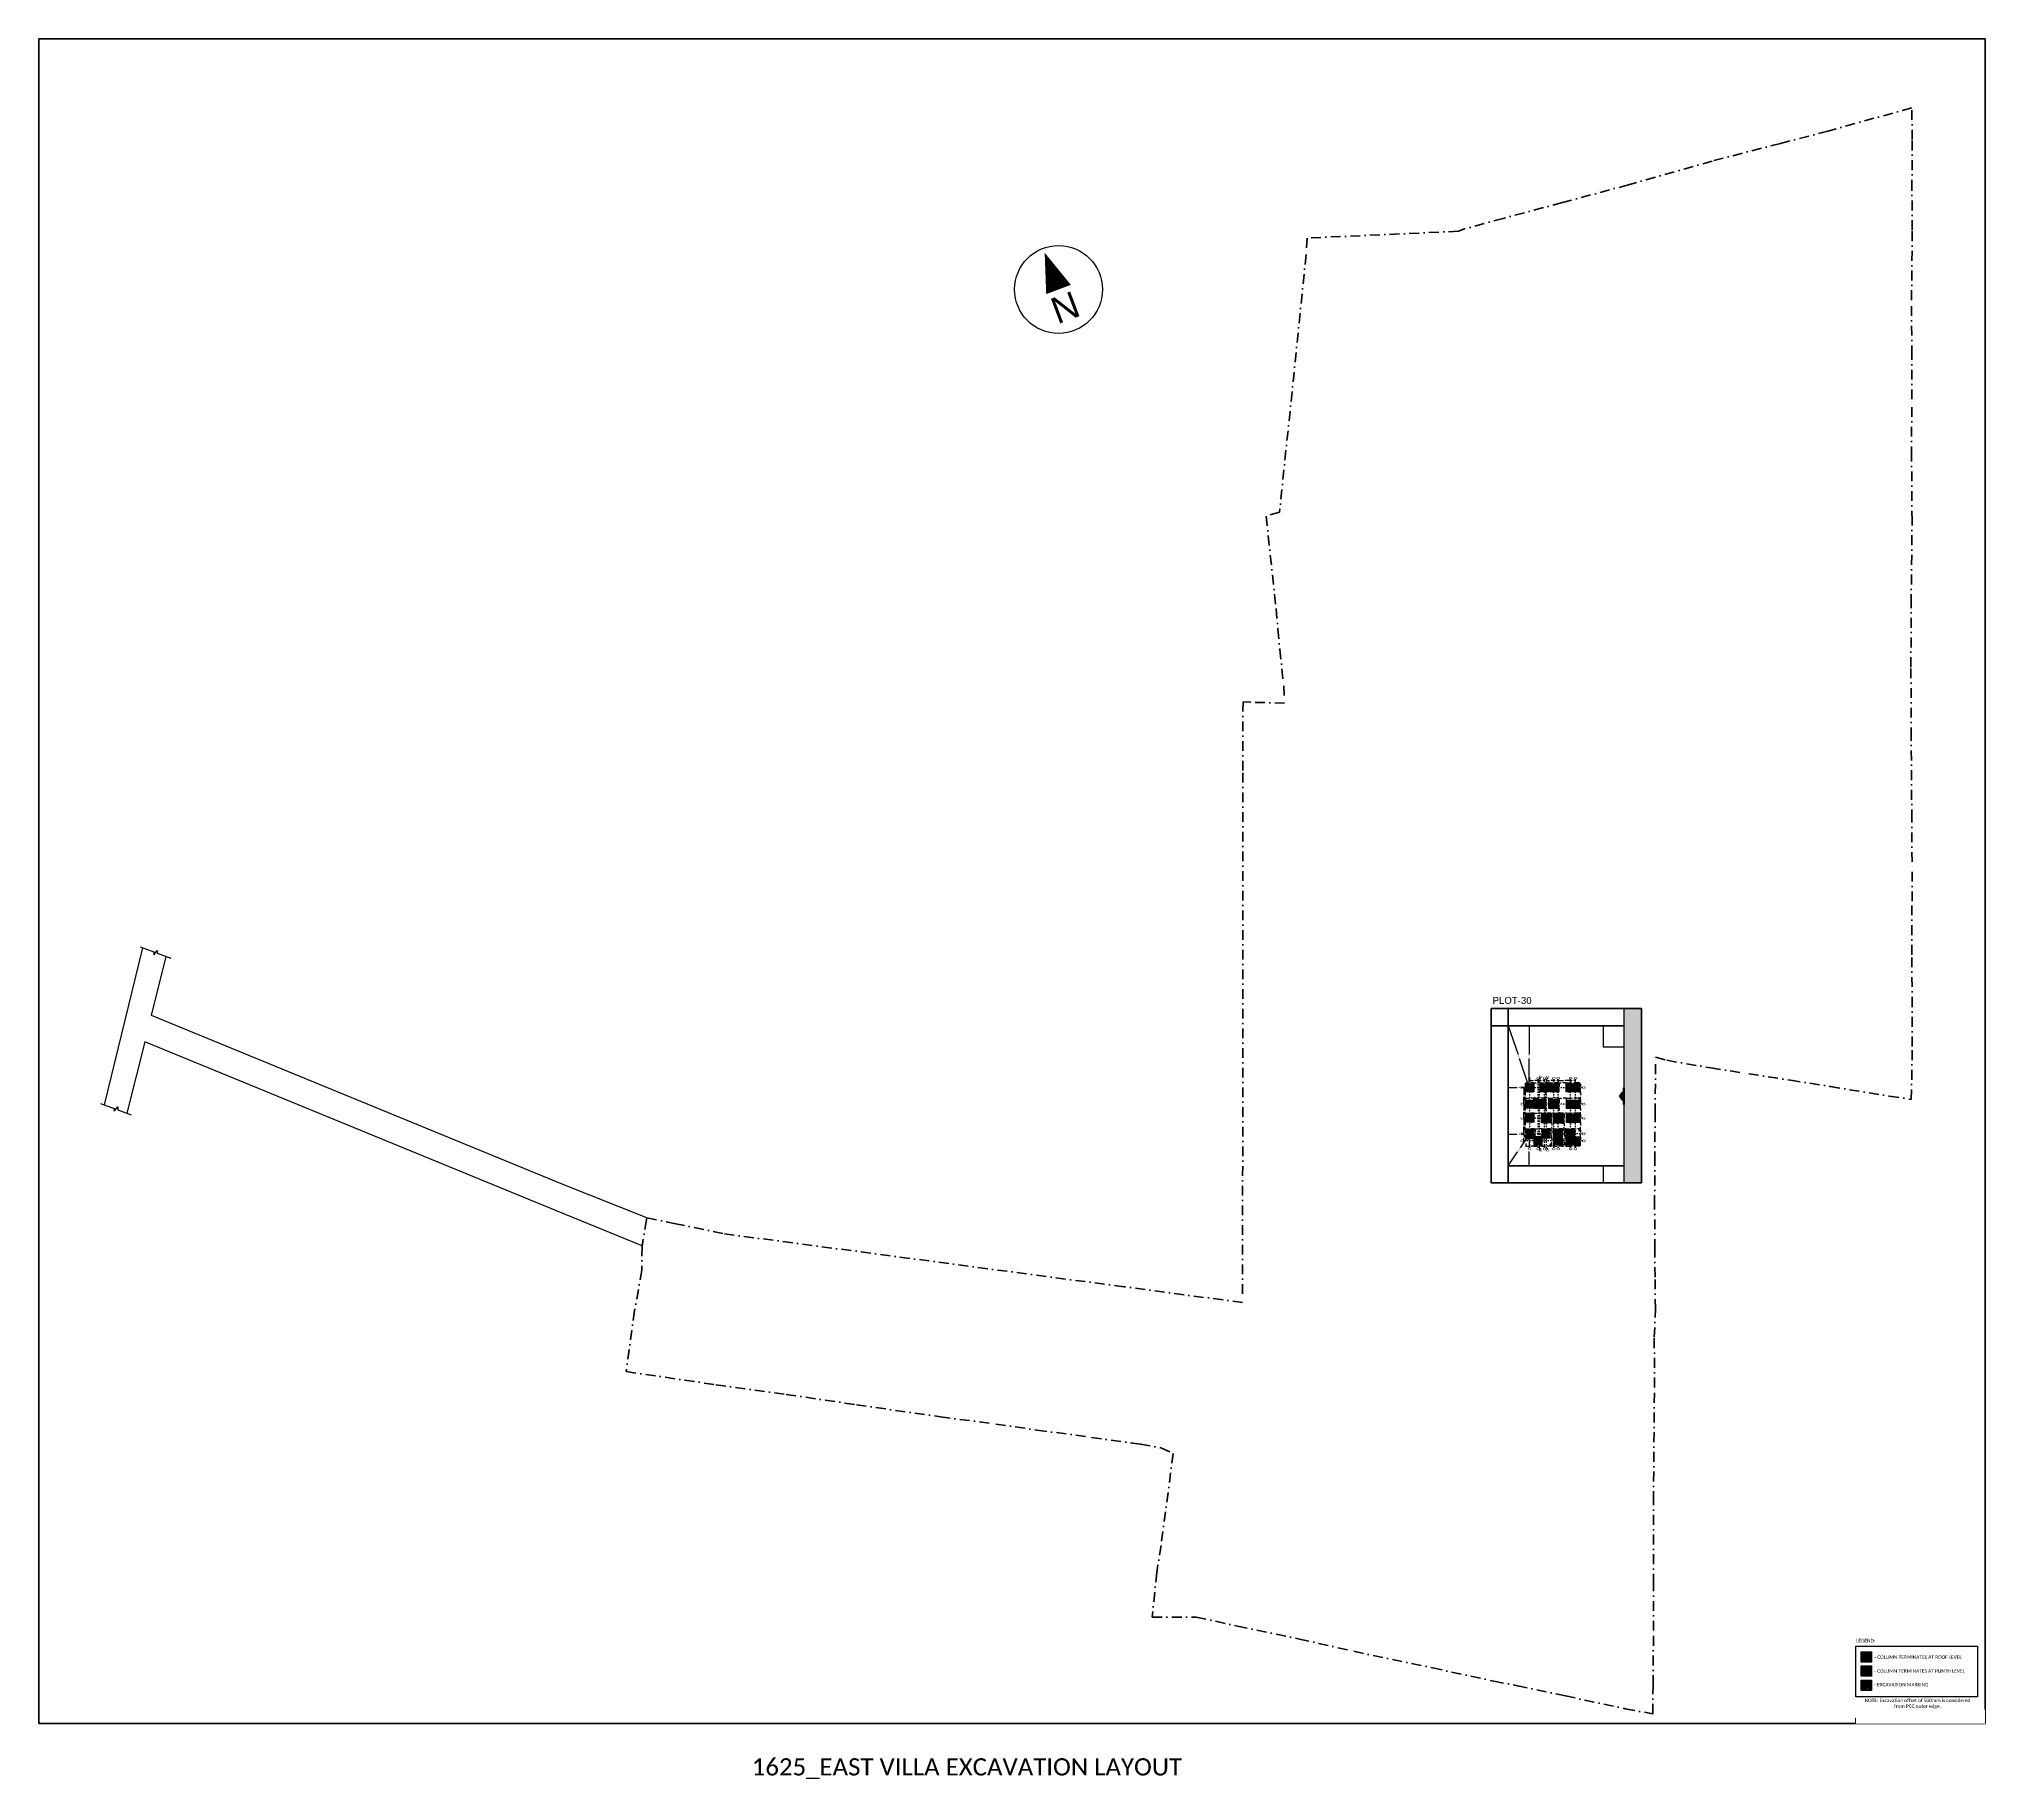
# Model space of a CAD drawing. Header units: millimetres. Extents: x -176651 to 388869, y -18959 to 486614.
import ezdxf
from ezdxf.xclip import XClip

# ---------------------------------------------------------------- set-up
doc = ezdxf.new("R2010")
doc.units = ezdxf.units.MM
doc.header["$LTSCALE"] = 150
doc.header["$XCLIPFRAME"] = 2
for name, pattern in [('3BHK-W(SB)$0$HIDDEN', [0.375, 0.25, -0.125]), ('DASHDOT', [25.4, 12.7, -6.35, 0, -6.35]), ('DASHDOTX2', [50.8, 25.4, -12.7, 0, -12.7]), ('HIDDEN2', [4.7625, 3.175, -1.5875])]:
    doc.linetypes.add(name, pattern=pattern)
for name, color, linetype in [('ad-Column', 3, 'Continuous'), ('ad-Column Hatch', 125, 'Continuous'), ('ad-Elevation 10', 8, 'Continuous'), ('ad-Entrance(1215)', 41, 'Continuous'), ('ad-Entrance(1625)', 2, 'Continuous'), ('ad-Footing line', 2, 'Continuous'), ('ad-Grid', 8, 'DASHDOTX2'), ('ad-Parking', 2, 'Continuous'), ('ad-PCC line', 8, 'HIDDEN2'), ('ad-RCC', 3, 'Continuous'), ('ad-RCC Hatch', 125, 'Continuous'), ('ad-Road', 2, 'Continuous'), ('ad-Road Hatch', 8, 'Continuous'), ('ad-Text', 7, 'Continuous'), ('ad-Text main', 7, 'Continuous'), ('ad-Wall hatch', 8, 'Continuous')]:
    doc.layers.add(name, color=color, linetype=linetype)
for name, color, linetype, true_color in [('ad-Dimension', 5, 'Continuous', 0x0000ff), ('ad-External Dimension', 5, 'Continuous', 0x0000ff), ('ad-External Dimensions', 5, 'Continuous', 0x0000ff), ('ad-Footing Excavation', 30, 'Continuous', 0xff7f00), ('ad-Foundation text', 6, 'Continuous', 0xff00ff), ('ad-Plot Boundary', 6, 'Continuous', 0xff00ff)]:
    doc.layers.add(name, color=color, linetype=linetype, true_color=true_color)
doc.layers.add('ad-Site Boundary', color=1, linetype='DASHDOT', lineweight=35, true_color=0xff0000)
doc.layers.get('ad-External Dimensions').off()
doc.styles.add('6 A E W_Core_Typical$0$Standard', font='arial.ttf')
doc.styles.add('MtX_Century_Gothic', font='GOTHIC.TTF')
doc.styles.add('ROMANS-TITLE', font='arial.ttf', dxfattribs={"width": 0.8})
doc.styles.get("Standard").update_dxf_attribs({"font": 'arial.ttf'})
doc.dimstyles.new('A-75-DIM-INT (Framing)', dxfattribs={"dimscale": 100, "dimtxt": 1.6, "dimasz": 1, "dimexe": 1, "dimexo": 1, "dimgap": 0.5, "dimtad": 0, "dimdec": 0, "dimdsep": 46, "dimtxsty": 'Standard', "dimblk": 'ARCHTICK', "dimcen": 0.025, "dimclrd": 5, "dimclre": 5, "dimclrt": 256, "dimazin": 2, "dimtfac": 1, "dimtdec": 0, "dimtmove": 1, "dimatfit": 0, "dimldrblk": 'ARCHTICK', "dimfxl": 1, "dimfxlon": 1, "dimtfill": 1, "dimtolj": 1, "dimtzin": 0, "dimarcsym": 0})
pattern_1 = [(135, (352047.27, -30630.6), (-224.5064, -224.5064), [])]
pattern_2 = [(45, (-985, -16725), (-224.5064, 224.5064), []), (45, (-760.5, -16725), (-224.5064, 224.5064), [396.875, -79.375, 0, -79.375])]
pattern_3 = [(45, (-985, -10165), (-224.506, 224.506), []), (45, (-760.5, -10165), (-224.506, 224.506), [396.875, -79.375, 0, -79.375])]
pattern_4 = [(45, (1695, -10390), (-224.506, 224.506), []), (45, (1919.5, -10390), (-224.506, 224.506), [396.875, -79.375, 0, -79.375])]
pattern_5 = [(45, (-256422.28, -182014.9), (-224.5064, 224.5064), []), (45, (-256197.77, -182014.9), (-224.5064, 224.5064), [396.875, -79.375, 0, -79.375])]

# ---------------------------------------------------------------- blocks, each defined once
blk = doc.blocks.new('zw$F8BA')
blk.add_lwpolyline([(0, 7462, 0, 5000, 0), (0, 0, 0, 0, 0)], format="xyseb")
blk.add_circle((0, 0), 8350)
at = {"linetype": 'Continuous', "style": '6 A E W_Core_Typical$0$Standard'}
blk.add_text('N', height=5000, rotation=360, dxfattribs=at).set_placement((-2542, -6146))
blk = doc.blocks.new('Site boundary')
at = {"layer": 'ad-Road', "ltscale": 5}
for points in [[(-146546, 222563), (-157709, 176968)], [(0, 144080), (-24630, 153920), (-143957, 202866), (-139632, 220007)], [(-1350, 135935), (-26293, 146121), (-145867, 195276), (-151104, 174526)]]:
    blk.add_lwpolyline(points, dxfattribs=at)
at = {"layer": 'ad-Road', "color": 8, "ltscale": 5}
for points in [[(-147246, 222822), (-143299, 221362), (-143303, 220559), (-142264, 221784), (-142268, 220981), (-138360, 219537)], [(-158718, 177341), (-154771, 175882), (-154775, 175079), (-153736, 176304), (-153740, 175501), (-149832, 174056)]]:
    blk.add_lwpolyline(points, dxfattribs=at)
at = {"layer": 'ad-Site Boundary', "ltscale": 1.5}
blk.add_lwpolyline([(0, 144080), (-75, 143539), (-1405, 135851), (-1412, 128874), (-3557, 117149), (-5983, 99419), (20081, 95597), (40505, 92787), (60922, 89781), (85284, 86292), (101404, 84186), (113351, 82444), (129249, 80319), (143419, 78323), (149320, 77286), (152952, 75663), (149412, 48881), (148166, 41049), (146842, 28125), (159656, 28125), (171661, 25445), (189620, 21708), (205453, 18161), (228276, 13342), (246130, 9481), (252990, 8151), (266913, 5191), (284265, 1493), (292305, 0), (292377, 8340), (292507, 24173), (292566, 37776), (292507, 61799), (292788, 94821), (292749, 109415), (293081, 117632), (292977, 126885), (292905, 135075), (292847, 147791), (292879, 160468), (292984, 174416), (293147, 190764), (296433, 189864), (309169, 187641), (320222, 185952), (332311, 184087), (343873, 182274), (361017, 179418), (367433, 178518), (367727, 193888), (367668, 205482), (367583, 220558), (367635, 236091), (367635, 247490), (367570, 259867), (367414, 283740), (367329, 304118), (367381, 322403), (367655, 346687), (367512, 365356), (367557, 381920), (367570, 394720), (367499, 410723), (367694, 431075), (367616, 442799), (367688, 457354), (367577, 466614), (343221, 459825), (329397, 456278), (309560, 451133), (285276, 444234), (266058, 439076), (248863, 434485), (237555, 431401), (235827, 430735), (191839, 428759), (191574, 423951), (183873, 349088), (179944, 348002), (182847, 321090), (183372, 315167), (183898, 309245), (185080, 298667), (185316, 293645), (175515, 293893), (173235, 294063), (173219, 273437), (173109, 119497), (138698, 124061), (22116, 139516), (8441, 142366), (-3, 144081)], dxfattribs=at)
at = {"xscale": 1.52987770723467, "yscale": 1.52987770723467, "zscale": 1.52987770723467, "rotation": 20.64149787716006}
blk.add_blockref('zw$F8BA', (119629, 413822), dxfattribs=at)
at = {"layer": 'ad-Elevation 10', "ltscale": 5, "char_height": 1200, "attachment_point": 4, "style": 'ROMANS-TITLE'}
for insert in [(283639, -469655), (284052, -469666)]:
    blk.add_mtext('\\A1;', dxfattribs=dict(at, insert=insert))
blk = doc.blocks.new('A$C4fb60e89')
at = {"layer": 'ad-Road Hatch', "ltscale": 5, "transparency": 33554687}
h = blk.add_hatch(dxfattribs=at)
h.set_pattern_fill('AR-HBONE', color=256, scale=15)
h.set_pattern_definition([(45, (-193247.7, -428758.8), (0, 2155.2615), [4572, -1524]), (135, (-192170.1, -427681.1), (2e-13, 2155.2615), [4572, -1524])])
h.paths.add_polyline_path([(175594, -250241), (169178, -249341), (167473, -249057), (167473, -138694), (101313, -138694), (101313, -199954), (101308, -237995), (101040, -268291), (101008, -280968), (101066, -293684), (101243, -311127), (100910, -319344), (100949, -333937), (100669, -366960), (100727, -390983), (100669, -404586), (100538, -420418), (100467, -428759), (92426, -427265), (92163, -427209), (92163, -321454), (24803, -321454), (24803, -412961), (15653, -411029), (15654, -321452), (-19535, -321452), (-34427, -319477), (-65207, -315395), (-171770, -301268), (-185854, -298333), (-193248, -296832), (-193244, -292908), (-191914, -285219), (-191839, -284679), (-183397, -286393), (-169723, -289243), (-53141, -304698), (-18730, -309262), (15653, -309262), (15653, 703), (24803, 1115), (24803, -129544), (92163, -129544), (92163, 15133), (101313, 17713), (101313, -129544), (167473, -129544), (167473, 35552), (175738, 37855), (175849, 28595), (175836, 25947), (175777, 14040), (175855, 2316), (175660, -18036), (175731, -34039), (175718, -46839), (175673, -63402), (175816, -82072), (175542, -106356), (175490, -124641), (175575, -145019), (175731, -168892), (175797, -181269), (175797, -192667), (175744, -208200), (175829, -223277), (175888, -234871)])
h.paths.add_polyline_path([(24803, -309264), (92163, -309264), (92163, -138694), (24803, -138694)], flags=16)
at = {"layer": 'ad-Road', "ltscale": 5}
for points in [[(175594, -250241), (169178, -249341), (167473, -249057), (167473, -138694), (101313, -138694), (101313, -199954), (101308, -237995), (101040, -268291), (101008, -280968), (101066, -293684), (101243, -311127), (100910, -319344), (100949, -333937), (100669, -366960), (100727, -390983), (100669, -404586), (100538, -420418), (100467, -428759), (92426, -427265), (92163, -427209), (92163, -321454), (24803, -321454), (24803, -412961), (15653, -411029), (15654, -321452), (-19535, -321452), (-34427, -319477), (-65207, -315395), (-171770, -301268), (-185854, -298333), (-193248, -296832), (-193244, -292908), (-191914, -285219), (-191839, -284679), (-183397, -286393), (-169723, -289243), (-53141, -304698), (-18730, -309262), (15653, -309262), (15653, 703), (24803, 1115), (24803, -129544), (92163, -129544), (92163, 15133), (101313, 17713), (101313, -129544), (167473, -129544), (167473, 35552), (175738, 37855), (175849, 28595), (175836, 25947), (175777, 14040), (175855, 2316), (175660, -18036), (175731, -34039), (175718, -46839), (175673, -63402), (175816, -82072), (175542, -106356), (175490, -124641), (175575, -145019), (175731, -168892), (175797, -181269), (175797, -192667), (175744, -208200), (175829, -223277), (175888, -234871)], [(24803, -309264), (92163, -309264), (92163, -138694), (24803, -138694)]]:
    blk.add_lwpolyline(points, close=True, dxfattribs=at)
at = {"layer": 'ad-Text', "linetype": 'Continuous', "char_height": 1250, "width": 56881.51, "attachment_point": 5, "style": 'MtX_Century_Gothic', "bg_fill": 3, "box_fill_scale": 1.5, "bg_fill_color": 257, "bg_fill_transparency": 0}
for s, insert, rotation in [("\\pxqd;30' WIDE ROAD", (171095, -67965), 90), ("\\pxqd;30' WIDE ROAD", (20228, -69124), 90), ("\\pxqd;30' WIDE ROAD", (96738, -69124), 90), ("\\pxqd;30' WIDE ROAD", (20228, -194004), 90), ("\\pxqd;30' WIDE ROAD", (96738, -194004), 90), ("\\pxqd;30' WIDE ROAD", (172048, -194004), 90), ("\\pxqd;40' WIDE ROAD", (-97589, -305418), 352.01854), ("\\pxqd;30' WIDE ROAD", (20228, -366657), 90), ("\\pxqd;30' WIDE ROAD", (96738, -366657), 90)]:
    blk.add_mtext(s, dxfattribs=dict(at, insert=insert, rotation=rotation))
at = {"layer": 'ad-Text', "linetype": 'Continuous', "char_height": 1250, "attachment_point": 5, "style": 'MtX_Century_Gothic', "bg_fill": 3, "box_fill_scale": 1.5, "bg_fill_color": 257, "bg_fill_transparency": 0}
for s, insert, width in [("\\pxqd;30' WIDE ROAD", (58483, -134119), 56347.04), ("\\pxqd;40' WIDE ROAD", (58483, -315359), 56881.51)]:
    blk.add_mtext(s, dxfattribs=dict(at, insert=insert, width=width))
blk = doc.blocks.new('zw$E7CA')
at = {"layer": 'ad-Plot Boundary'}
blk.add_lwpolyline([(0, 0), (33680, 0), (33680, 30050), (0, 30050)], close=True, dxfattribs=at)
blk = doc.blocks.new('A$Cde044142')
at = {"layer": 'ad-Plot Boundary'}
blk.add_lwpolyline([(0, 0), (33080, 0), (33080, 30630), (0, 30630)], close=True, dxfattribs=at)
blk = doc.blocks.new('zw$A88E')
at = {"layer": 'ad-Plot Boundary'}
for points in [[(-41344, -44879), (-8264, -44879), (-8264, -2303), (-24763, -6893), (-41344, -11156)], [(-74424, -44879), (-41344, -44879), (-41344, -11156), (-58017, -15481), (-74424, -20142)], [(-117254, -77249), (-83574, -77249), (-83574, -22722), (-101518, -27538), (-117254, -31739)], [(-150934, -77249), (-117254, -77249), (-117254, -31739), (-130021, -35213), (-131749, -35878), (-150934, -36740)], [(-175738, -37855), (-160084, -37152), (-160084, -117526), (-183704, -117526), (-176003, -42663)], [(-160084, -117526), (-160084, -172968), (-182261, -172968), (-182497, -167947), (-183679, -157369), (-184730, -145524), (-187633, -118612), (-183704, -117526)], [(-74430, -275850), (-71144, -276750), (-58408, -278973), (-41344, -281589), (-41344, -237809), (-74424, -237809)], [(-41344, -281589), (-23704, -284340), (-8264, -286912), (-8264, -237809), (-41344, -237809)], [(-150934, -314069), (-117254, -314069), (-117254, -266699), (-150934, -266699)], [(-117254, -307369), (-83574, -307369), (-83574, -266699), (-117254, -266699)], [(-117254, -347119), (-83574, -347119), (-83574, -307369), (-117254, -307369)], [(-150934, -347119), (-117254, -347119), (-117254, -314069), (-150934, -314069)]]:
    blk.add_lwpolyline(points, close=True, dxfattribs=at)
at = {"layer": 'ad-Plot Boundary', "ltscale": 5}
for points in [[(-194368, -206599), (-160084, -206599), (-160084, -172968), (-182261, -172968), (-192062, -172721), (-194342, -172551)], [(-194389, -236649), (-160084, -236649), (-160084, -206599), (-194368, -206599)], [(-194411, -266699), (-160084, -266699), (-160084, -236649), (-194389, -236649)], [(-194444, -314067), (-160084, -314067), (-160084, -266699), (-194411, -266699)], [(-194468, -347117), (-160084, -347117), (-160084, -314067), (-194444, -314067)], [(-368986, -334687), (-368989, -337740), (-371134, -349465), (-373560, -367195), (-338868, -372204), (-334720, -340818), (-347508, -339123), (-361592, -336188), (-368986, -334687)], [(-334720, -340818), (-303171, -345001), (-307365, -376729), (-327072, -373827), (-338868, -372204)], [(-303171, -345001), (-307365, -376729), (-282292, -380322), (-276202, -381127), (-271974, -349136)], [(-276202, -381127), (-266173, -382428), (-254226, -384169), (-245192, -385377), (-240945, -353250), (-271974, -349136)], [(-214624, -390951), (-218257, -389327), (-224158, -388291), (-238328, -386295), (-245192, -385377), (-240945, -353250), (-210179, -357330)], [(-214414, -389359), (-160084, -389359), (-160084, -359309), (-195260, -359309), (-210179, -357330)], [(-218432, -419409), (-160084, -419409), (-160084, -389359), (-214414, -389359), (-214624, -390951), (-215394, -396770), (-216370, -404153), (-218165, -417733)], [(-218432, -419409), (-160084, -419409), (-160084, -448884), (-177957, -444906), (-195916, -441169), (-207921, -438489), (-220734, -438489), (-219411, -425564)], [(-150934, -450816), (-139301, -453272), (-121446, -457132), (-117254, -457945), (-117254, -419409), (-150934, -419409)], [(-117254, -457945), (-114586, -458463), (-100664, -461423), (-83574, -465065), (-83574, -419409), (-117254, -419409)]]:
    blk.add_lwpolyline(points, close=True, dxfattribs=at)
for name, p in [('A$Cde044142', (-74424, -75509)), ('A$Cde044142', (-41344, -75509)), ('zw$E7CA', (-150934, -107299)), ('zw$E7CA', (-117254, -107299)), ('A$Cde044142', (-74424, -106139)), ('A$Cde044142', (-41344, -106139)), ('zw$E7CA', (-150934, -137349)), ('zw$E7CA', (-117254, -137349)), ('A$Cde044142', (-74424, -136769)), ('A$Cde044142', (-41344, -136769)), ('zw$E7CA', (-150934, -167399)), ('zw$E7CA', (-117254, -167399)), ('A$Cde044142', (-74424, -167399)), ('A$Cde044142', (-41344, -167399)), ('zw$E7CA', (-150934, -206599)), ('zw$E7CA', (-117254, -206599)), ('A$Cde044142', (-74424, -207179)), ('A$Cde044142', (-41344, -207179)), ('zw$E7CA', (-150934, -236649)), ('zw$E7CA', (-117254, -236649)), ('A$Cde044142', (-74424, -237809)), ('A$Cde044142', (-41344, -237809)), ('zw$E7CA', (-150934, -266699)), ('zw$E7CA', (-117254, -266699)), ('zw$E7CA', (-150934, -389359)), ('zw$E7CA', (-117254, -389359)), ('zw$E7CA', (-150934, -419409)), ('zw$E7CA', (-117254, -419409))]:
    blk.add_blockref(name, p, dxfattribs=at)
blk = doc.blocks.new('zw$944D')
at = {"layer": 'ad-Parking', "ltscale": 5}
blk.add_lwpolyline([(0, 0), (6100, 0), (6100, 6100), (0, 6100)], close=True, dxfattribs=at)
blk = doc.blocks.new('zw$2786')
at = {"layer": 'ad-Parking', "ltscale": 5}
blk.add_lwpolyline([(113209, 95420), (119309, 95420), (119309, 98470), (113209, 98470)], close=True, dxfattribs=at)
for p in [(97959, 88153), (36699, 75772), (113209, 67633), (173269, 67633), (36699, 35263), (97959, 35263), (113209, 37003), (173269, 37003), (36699, 5213), (97959, 5213), (113209, 6373), (173269, 6373), (36699, -24837), (97959, -24837), (113209, -24257), (173269, -24257), (21449, -60456), (36699, -64037), (97959, -64037), (113209, -64037), (173269, -64037), (21449, -94087), (36699, -94087), (97959, -94087), (113209, -94667), (173269, -94667), (21449, -124137), (36699, -124137), (113209, -125297), (173269, -125297), (21448, -154187), (36699, -154187), (97959, -154187), (97959, -194857), (21448, -201555), (36699, -201557), (21449, -246797), (36699, -246797), (97959, -246797), (21449, -276847), (36699, -276847), (97959, -276847), (21449, -306897), (36699, -306897), (97959, -306897)]:
    blk.add_blockref('zw$944D', p, dxfattribs=at)
at = {"layer": 'ad-Parking', "ltscale": 5, "rotation": 352.3389705330779}
for p in [(-153946, -227439), (-122397, -231621), (-91200, -235757), (-60171, -239870), (-29405, -243950)]:
    blk.add_blockref('zw$944D', p, dxfattribs=at)
blk = doc.blocks.new('zw$1D4B')
at = {"ltscale": 5}
for points in [[(113203, -157238), (146289, -157238)], [(146289, -162977), (179369, -162977)], [(-22532, -238720), (-22532, -270747)], [(-26781, -270747), (-26781, -300797)], [(36699, -332204), (70379, -332207)], [(70379, -339333), (104059, -339333)]]:
    blk.add_lwpolyline(points, dxfattribs=at)
blk = doc.blocks.new('zw$7D6D')
at = {"layer": 'ad-Entrance(1215)', "ltscale": 5}
h = blk.add_hatch(color=256, dxfattribs=at)
h.dxf.hatch_style = 1
h.paths.add_polyline_path([(-400, -905), (-400, -3355), (-1400, -2130)])
for points in [[(-200, 0), (0, 0), (0, -4260), (-200, -4260)], [(-400, -905), (-400, -3355), (-1400, -2130)]]:
    blk.add_lwpolyline(points, close=True, dxfattribs=at)
blk = doc.blocks.new('zw$68CA')
at = {"layer": 'ad-Entrance(1625)', "ltscale": 5}
h = blk.add_hatch(color=256, dxfattribs=at)
h.dxf.hatch_style = 1
h.paths.add_polyline_path([(-400, -1187.5), (-400, -3637.5), (-1400, -2412.5)])
for points in [[(-200, 0), (0, 0), (0, -4825), (-200, -4825)], [(-400, -1187.5), (-400, -3637.5), (-1400, -2412.5)]]:
    blk.add_lwpolyline(points, close=True, dxfattribs=at)
blk = doc.blocks.new('zw$9E45')
at = {"layer": 'ad-Entrance(1625)', "ltscale": 5, "xscale": -1}
for p in [(101313, 12546), (24803, -19824), (101313, -18084), (24803, -49874), (101313, -48714), (24803, -79924), (101313, -79344), (24803, -109974), (101313, -109974), (24803, -149174), (101313, -149754), (24803, -179224), (101313, -180384), (24803, -209274), (101313, -218425), (24803, -256644), (24803, -289694), (24803, -331934), (24803, -361984), (24803, -393391)]:
    blk.add_blockref('zw$68CA', p, dxfattribs=at)
at = {"layer": 'ad-Entrance(1625)', "ltscale": 5}
for p in [(167473, 12546), (92163, -19824), (167473, -18084), (92163, -49874), (167473, -48714), (92163, -79924), (167473, -79344), (92163, -109974), (167473, -109974), (15653, -149174), (92163, -149174), (167473, -149754), (15653, -179224), (92163, -179224), (167473, -180384), (15653, -209274), (92163, -209274), (167473, -224164), (92163, -246894), (15653, -256644), (15653, -289694), (92163, -289694), (15653, -331934), (92163, -331934), (15653, -361984), (92163, -361984), (15653, -387654), (92163, -400520)]:
    blk.add_blockref('zw$68CA', p, dxfattribs=at)
for p, rotation in [((-177886, -299993), 78.19474085983224), ((-143324, -305039), 82.4486906149616), ((-111762, -309223), 82.4486906149616), ((-80578, -313357), 82.4486906149616), ((-49536, -317473), 82.4486906149616)]:
    blk.add_blockref('zw$68CA', p, dxfattribs=dict(at, rotation=rotation))
blk = doc.blocks.new("Plot's Boundary")
at = {"layer": 'ad-Road', "ltscale": 5}
blk.add_blockref('A$C4fb60e89', (191839, 428759), dxfattribs=at)
at = {"ltscale": 5}
blk.add_lwpolyline([(173123, 139322), (142643, 139322), (142643, 123538), (173109, 119497)], close=True, dxfattribs=at)
blk.add_blockref('zw$1D4B', (179944, 348002), dxfattribs=at)
at = {"layer": 'ad-Entrance(1215)', "ltscale": 5}
blk.add_blockref('zw$7D6D', (319100, 137800), dxfattribs=at)
at = {"layer": 'ad-Parking', "ltscale": 5}
blk.add_blockref('zw$2786', (179944, 348002), dxfattribs=at)
at = {"layer": 'ad-Plot Boundary', "ltscale": 5}
blk.add_blockref('zw$A88E', (367577, 466614), dxfattribs=at)
at = {"layer": 'ad-Text', "linetype": 'Continuous', "insert": (158456, 130382), "char_height": 1800, "width": 10232.33, "attachment_point": 5, "style": 'MtX_Century_Gothic', "bg_fill": 3, "box_fill_scale": 1.5, "bg_fill_color": 257, "bg_fill_transparency": 0}
blk.add_mtext('HT YARD AREA', dxfattribs=at)
at = {"layer": 'ad-Entrance(1625)', "ltscale": 5}
blk.add_blockref('zw$9E45', (191839, 428759), dxfattribs=at)
blk = doc.blocks.new('A$C42b14ea2')
at = {"layer": 'ad-RCC Hatch', "transparency": 33554687}
h = blk.add_hatch(dxfattribs=at)
h.set_pattern_fill('ANSI31', color=256, scale=10)
h.set_pattern_definition([(45, (13250, 8645), (-22.45064, 22.45064), [])])
h.paths.add_polyline_path([(0, 0), (300, 0), (300, 300), (0, 300)])
at = {"layer": 'ad-RCC'}
blk.add_lwpolyline([(0, 0), (300, 0), (300, 300), (0, 300)], close=True, dxfattribs=at)
blk = doc.blocks.new('zw$6AA0')
at = {"layer": 'ad-Column Hatch', "transparency": 33554687}
h = blk.add_hatch(color=256, dxfattribs=at)
h.dxf.hatch_style = 1
h.paths.add_polyline_path([(0, -230), (380, -230), (380, 0), (0, 0)])
at = {"layer": 'ad-Column'}
blk.add_lwpolyline([(0, -230), (380, -230), (380, 0), (0, 0)], close=True, dxfattribs=at)
blk = doc.blocks.new('1625E_Columns')
at = {"layer": 'ad-Column'}
for p, rotation in [((0, 13620), 359.9999999999993), ((0, 4745), 359.9999999999993), ((12120, 0), 179.9999999999997)]:
    blk.add_blockref('zw$6AA0', p, dxfattribs=dict(at, rotation=rotation))
at = {"layer": 'ad-Column', "xscale": -1}
for p, rotation in [((4560, 13620), 359.9999999999997), ((7240, 13620), 359.9999999999997), ((12120, 13620), 359.9999999999997), ((0, 8645), 179.9999999999998), ((3210, 8875), 359.9999999999997), ((7240, 8875), 359.9999999999997), ((11890, 8875), 90), ((0, 0), 179.9999999999998), ((5110, 4745), 359.9999999999997), ((4730, 0), 180), ((8160, 0), 180), ((8310, 4745), 90), ((11890, 4745), 90)]:
    blk.add_blockref('zw$6AA0', p, dxfattribs=dict(at, rotation=rotation))
at = {"layer": 'ad-RCC', "xscale": -1, "rotation": 180}
for p in [(13240, 13620), (13240, 4745)]:
    blk.add_blockref('A$C42b14ea2', p, dxfattribs=at)
at = {"layer": 'ad-RCC', "xscale": -1}
for p in [(13540, 8645), (2780, -2050), (8540, -2050), (12120, -2050), (13540, -2050)]:
    blk.add_blockref('A$C42b14ea2', p, dxfattribs=at)
blk = doc.blocks.new('_ArchTick')
at = {"color": 0, "linetype": 'ByBlock', "const_width": 0.15}
blk.add_lwpolyline([(-0.5, -0.5), (0.5, 0.5)], dxfattribs=at)
blk = doc.blocks.new('*D345')
at = {"layer": 'ad-Dimension', "lineweight": -2}
for p, q in [((115, 15220), (115, 15686)), ((115, 15606), (1123, 15606)), ((2595, 15606), (1587, 15606)), ((2595, 15306), (2595, 15686))]:
    blk.add_line(p, q, dxfattribs=at)
at = {"layer": 'ad-Dimension', "lineweight": -2, "xscale": 80, "yscale": 80, "zscale": 80, "rotation": 180}
blk.add_blockref('_ArchTick', (115, 15606), dxfattribs=at)
at = {"layer": 'ad-Dimension', "lineweight": -2, "xscale": 80, "yscale": 80, "zscale": 80}
blk.add_blockref('_ArchTick', (2595, 15606), dxfattribs=at)
at = {"layer": 'ad-Dimension', "insert": (1355, 15606), "char_height": 128, "attachment_point": 5, "bg_fill": 3, "box_fill_scale": 1.1, "bg_fill_color": 257, "bg_fill_transparency": 0}
blk.add_mtext('\\A1;2480', dxfattribs=at)
at = {"layer": 'Defpoints', "color": 0}
for p in [(115, 15140), (2595, 15606), (2595, 15226)]:
    blk.add_point(p, dxfattribs=at)
blk = doc.blocks.new('*D346')
at = {"layer": 'ad-Dimension', "lineweight": -2}
for p, q in [((2595, 15318), (2595, 15698)), ((2595, 15618), (2945, 15618)), ((2846, 15878), (2766, 15878)), ((2766, 15878), (2770, 15618)), ((2945, 15306), (2945, 15698))]:
    blk.add_line(p, q, dxfattribs=at)
at = {"layer": 'ad-Dimension', "lineweight": -2, "xscale": 80, "yscale": 80, "zscale": 80, "rotation": 180}
blk.add_blockref('_ArchTick', (2595, 15618), dxfattribs=at)
at = {"layer": 'ad-Dimension', "lineweight": -2, "xscale": 80, "yscale": 80, "zscale": 80}
blk.add_blockref('_ArchTick', (2945, 15618), dxfattribs=at)
at = {"layer": 'ad-Dimension', "insert": (3027, 15878), "char_height": 128, "attachment_point": 5, "bg_fill": 3, "box_fill_scale": 1.1, "bg_fill_color": 257, "bg_fill_transparency": 0}
blk.add_mtext('\\A1;350', dxfattribs=at)
at = {"layer": 'Defpoints', "color": 0}
for p in [(2595, 15238), (2945, 15618), (2945, 15226)]:
    blk.add_point(p, dxfattribs=at)
blk = doc.blocks.new('*D347')
at = {"layer": 'ad-Dimension', "lineweight": -2}
for p, q in [((2945, 15282), (2945, 15698)), ((2945, 15618), (3470, 15618)), ((4445, 15618), (3920, 15618)), ((4445, 15282), (4445, 15698))]:
    blk.add_line(p, q, dxfattribs=at)
at = {"layer": 'ad-Dimension', "lineweight": -2, "xscale": 80, "yscale": 80, "zscale": 80, "rotation": 180}
blk.add_blockref('_ArchTick', (2945, 15618), dxfattribs=at)
at = {"layer": 'ad-Dimension', "lineweight": -2, "xscale": 80, "yscale": 80, "zscale": 80}
blk.add_blockref('_ArchTick', (4445, 15618), dxfattribs=at)
at = {"layer": 'ad-Dimension', "insert": (3695, 15618), "char_height": 128, "attachment_point": 5, "bg_fill": 3, "box_fill_scale": 1.1, "bg_fill_color": 257, "bg_fill_transparency": 0}
blk.add_mtext('\\A1;1500', dxfattribs=at)
at = {"layer": 'Defpoints', "color": 0}
for p in [(2945, 15202), (4445, 15618), (4445, 15202)]:
    blk.add_point(p, dxfattribs=at)
blk = doc.blocks.new('*D348')
at = {"layer": 'ad-Dimension', "lineweight": -2}
for p, q in [((4445, 15220), (4445, 15686)), ((4445, 15606), (4539, 15606)), ((4995, 15606), (4901, 15606)), ((4995, 15306), (4995, 15686))]:
    blk.add_line(p, q, dxfattribs=at)
at = {"layer": 'ad-Dimension', "lineweight": -2, "xscale": 80, "yscale": 80, "zscale": 80, "rotation": 180}
blk.add_blockref('_ArchTick', (4445, 15606), dxfattribs=at)
at = {"layer": 'ad-Dimension', "lineweight": -2, "xscale": 80, "yscale": 80, "zscale": 80}
blk.add_blockref('_ArchTick', (4995, 15606), dxfattribs=at)
at = {"layer": 'ad-Dimension', "insert": (4720, 15606), "char_height": 128, "attachment_point": 5, "bg_fill": 3, "box_fill_scale": 1.1, "bg_fill_color": 257, "bg_fill_transparency": 0}
blk.add_mtext('\\A1;550', dxfattribs=at)
at = {"layer": 'Defpoints', "color": 0}
for p in [(4445, 15140), (4995, 15606), (4995, 15226)]:
    blk.add_point(p, dxfattribs=at)
blk = doc.blocks.new('*D349')
at = {"layer": 'ad-Dimension', "lineweight": -2}
for p, q in [((4995, 15220), (4995, 15686)), ((4995, 15606), (5828, 15606)), ((7125, 15606), (6292, 15606)), ((7125, 15306), (7125, 15686))]:
    blk.add_line(p, q, dxfattribs=at)
at = {"layer": 'ad-Dimension', "lineweight": -2, "xscale": 80, "yscale": 80, "zscale": 80, "rotation": 180}
blk.add_blockref('_ArchTick', (4995, 15606), dxfattribs=at)
at = {"layer": 'ad-Dimension', "lineweight": -2, "xscale": 80, "yscale": 80, "zscale": 80}
blk.add_blockref('_ArchTick', (7125, 15606), dxfattribs=at)
at = {"layer": 'ad-Dimension', "insert": (6060, 15606), "char_height": 128, "attachment_point": 5, "bg_fill": 3, "box_fill_scale": 1.1, "bg_fill_color": 257, "bg_fill_transparency": 0}
blk.add_mtext('\\A1;2130', dxfattribs=at)
at = {"layer": 'Defpoints', "color": 0}
for p in [(4995, 15140), (7125, 15606), (7125, 15226)]:
    blk.add_point(p, dxfattribs=at)
blk = doc.blocks.new('*D350')
at = {"layer": 'ad-Dimension', "lineweight": -2}
for p, q in [((7125, 15282), (7125, 15662)), ((7125, 15582), (7550, 15582)), ((8425, 15582), (8000, 15582)), ((8425, 15282), (8425, 15662))]:
    blk.add_line(p, q, dxfattribs=at)
at = {"layer": 'ad-Dimension', "lineweight": -2, "xscale": 80, "yscale": 80, "zscale": 80, "rotation": 180}
blk.add_blockref('_ArchTick', (7125, 15582), dxfattribs=at)
at = {"layer": 'ad-Dimension', "lineweight": -2, "xscale": 80, "yscale": 80, "zscale": 80}
blk.add_blockref('_ArchTick', (8425, 15582), dxfattribs=at)
at = {"layer": 'ad-Dimension', "insert": (7775, 15582), "char_height": 128, "attachment_point": 5, "bg_fill": 3, "box_fill_scale": 1.1, "bg_fill_color": 257, "bg_fill_transparency": 0}
blk.add_mtext('\\A1;1300', dxfattribs=at)
at = {"layer": 'Defpoints', "color": 0}
for p in [(7125, 15202), (8425, 15582), (8425, 15202)]:
    blk.add_point(p, dxfattribs=at)
blk = doc.blocks.new('*D351')
at = {"layer": 'ad-Dimension', "lineweight": -2}
for p, q in [((8425, 15282), (8425, 15662)), ((8425, 15582), (9984, 15582)), ((12005, 15582), (10446, 15582)), ((12005, 15282), (12005, 15662))]:
    blk.add_line(p, q, dxfattribs=at)
at = {"layer": 'ad-Dimension', "lineweight": -2, "xscale": 80, "yscale": 80, "zscale": 80, "rotation": 180}
blk.add_blockref('_ArchTick', (8425, 15582), dxfattribs=at)
at = {"layer": 'ad-Dimension', "lineweight": -2, "xscale": 80, "yscale": 80, "zscale": 80}
blk.add_blockref('_ArchTick', (12005, 15582), dxfattribs=at)
at = {"layer": 'ad-Dimension', "insert": (10215, 15582), "char_height": 128, "attachment_point": 5, "bg_fill": 3, "box_fill_scale": 1.1, "bg_fill_color": 257, "bg_fill_transparency": 0}
blk.add_mtext('\\A1;3580', dxfattribs=at)
at = {"layer": 'Defpoints', "color": 0}
for p in [(8425, 15202), (12005, 15582), (12005, 15202)]:
    blk.add_point(p, dxfattribs=at)
blk = doc.blocks.new('*D352')
at = {"layer": 'ad-Dimension', "lineweight": -2}
for p, q in [((12005, 15282), (12005, 15662)), ((12005, 15582), (12490, 15582)), ((13425, 15582), (12940, 15582)), ((13425, 15282), (13425, 15662))]:
    blk.add_line(p, q, dxfattribs=at)
at = {"layer": 'ad-Dimension', "lineweight": -2, "xscale": 80, "yscale": 80, "zscale": 80, "rotation": 180}
blk.add_blockref('_ArchTick', (12005, 15582), dxfattribs=at)
at = {"layer": 'ad-Dimension', "lineweight": -2, "xscale": 80, "yscale": 80, "zscale": 80}
blk.add_blockref('_ArchTick', (13425, 15582), dxfattribs=at)
at = {"layer": 'ad-Dimension', "insert": (12715, 15582), "char_height": 128, "attachment_point": 5, "bg_fill": 3, "box_fill_scale": 1.1, "bg_fill_color": 257, "bg_fill_transparency": 0}
blk.add_mtext('\\A1;1420', dxfattribs=at)
at = {"layer": 'Defpoints', "color": 0}
for p in [(12005, 15202), (13425, 15582), (13425, 15202)]:
    blk.add_point(p, dxfattribs=at)
blk = doc.blocks.new('*D353')
at = {"layer": 'ad-Dimension', "lineweight": -2}
for p, q in [((-1319, 13505), (-1647, 13505)), ((-1567, 13505), (-1567, 11367)), ((-1319, 8760), (-1647, 8760)), ((-1567, 8760), (-1567, 10898))]:
    blk.add_line(p, q, dxfattribs=at)
at = {"layer": 'ad-Dimension', "lineweight": -2, "xscale": 80, "yscale": 80, "zscale": 80}
for p, rotation in [((-1567, 13505), 90), ((-1567, 8760), 270)]:
    blk.add_blockref('_ArchTick', p, dxfattribs=dict(at, rotation=rotation))
at = {"layer": 'ad-Dimension', "insert": (-1567, 11132), "char_height": 128, "attachment_point": 5, "rotation": 90, "bg_fill": 3, "box_fill_scale": 1.1, "bg_fill_color": 257, "bg_fill_transparency": 0}
blk.add_mtext('\\A1;4745', dxfattribs=at)
at = {"layer": 'Defpoints', "color": 0}
for p in [(-1239, 13505), (-1567, 8760), (-1239, 8760)]:
    blk.add_point(p, dxfattribs=at)
blk = doc.blocks.new('*D342')
at = {"layer": 'ad-Dimension', "lineweight": -2}
for p, q in [((-1504, 8760), (-1647, 8760)), ((-1567, 8760), (-1567, 6928)), ((-1567, 4630), (-1567, 6462)), ((-1426, 4630), (-1647, 4630))]:
    blk.add_line(p, q, dxfattribs=at)
at = {"layer": 'ad-Dimension', "lineweight": -2, "xscale": 80, "yscale": 80, "zscale": 80}
for p, rotation in [((-1567, 8760), 90), ((-1567, 4630), 270)]:
    blk.add_blockref('_ArchTick', p, dxfattribs=dict(at, rotation=rotation))
at = {"layer": 'ad-Dimension', "insert": (-1567, 6695), "char_height": 128, "attachment_point": 5, "rotation": 90, "bg_fill": 3, "box_fill_scale": 1.1, "bg_fill_color": 257, "bg_fill_transparency": 0}
blk.add_mtext('\\A1;4130', dxfattribs=at)
at = {"layer": 'Defpoints', "color": 0}
for p in [(-1424, 8760), (-1567, 4630), (-1346, 4630)]:
    blk.add_point(p, dxfattribs=at)
blk = doc.blocks.new('*D343')
at = {"layer": 'ad-Dimension', "lineweight": -2}
for p, q in [((-1319, 4630), (-1647, 4630)), ((-1319, 115), (-1647, 115)), ((-1567, 4630), (-1567, 2607)), ((-1567, 115), (-1567, 2138))]:
    blk.add_line(p, q, dxfattribs=at)
at = {"layer": 'ad-Dimension', "lineweight": -2, "xscale": 80, "yscale": 80, "zscale": 80}
for p, rotation in [((-1567, 4630), 90), ((-1567, 115), 270)]:
    blk.add_blockref('_ArchTick', p, dxfattribs=dict(at, rotation=rotation))
at = {"layer": 'ad-Dimension', "insert": (-1567, 2372), "char_height": 128, "attachment_point": 5, "rotation": 90, "bg_fill": 3, "box_fill_scale": 1.1, "bg_fill_color": 257, "bg_fill_transparency": 0}
blk.add_mtext('\\A1;4515', dxfattribs=at)
at = {"layer": 'Defpoints', "color": 0}
for p in [(-1567, 115), (-1239, 4630), (-1239, 115)]:
    blk.add_point(p, dxfattribs=at)
blk = doc.blocks.new('*D344')
at = {"layer": 'ad-Dimension', "lineweight": -2}
for p, q in [((-1319, 115), (-1647, 115)), ((-1567, 115), (-1567, -678)), ((-1324, -1935), (-1647, -1935)), ((-1567, -1935), (-1567, -1142))]:
    blk.add_line(p, q, dxfattribs=at)
at = {"layer": 'ad-Dimension', "lineweight": -2, "xscale": 80, "yscale": 80, "zscale": 80}
for p, rotation in [((-1567, 115), 90), ((-1567, -1935), 270)]:
    blk.add_blockref('_ArchTick', p, dxfattribs=dict(at, rotation=rotation))
at = {"layer": 'ad-Dimension', "insert": (-1567, -910), "char_height": 128, "attachment_point": 5, "rotation": 90, "bg_fill": 3, "box_fill_scale": 1.1, "bg_fill_color": 257, "bg_fill_transparency": 0}
blk.add_mtext('\\A1;2050', dxfattribs=at)
at = {"layer": 'Defpoints', "color": 0}
for p in [(-1239, 115), (-1567, -1935), (-1244, -1935)]:
    blk.add_point(p, dxfattribs=at)
blk = doc.blocks.new('zw$D00E')
at = {"layer": 'ad-Footing line'}
for points in [[(-12530, -715), (-11330, -715), (-11330, 485), (-12530, 485)], [(-8350, -715), (-7150, -715), (-7150, 485), (-8350, 485)], [(-5670, -715), (-4470, -715), (-4470, 485), (-5670, 485)], [(-790, -715), (410, -715), (410, 485), (-790, 485)], [(670, -750), (1870, -750), (1870, 450), (670, 450)], [(-12530, -5460), (-11330, -5460), (-11330, -4260), (-12530, -4260)], [(-9850, -5610), (-8350, -5610), (-8350, -4110), (-9850, -4110)], [(-5820, -5610), (-4320, -5610), (-4320, -4110), (-5820, -4110)], [(-715, -5535), (485, -5535), (485, -4335), (-715, -4335)], [(670, -5425), (1870, -5425), (1870, -4225), (670, -4225)], [(-12530, -9590), (-11330, -9590), (-11330, -8390), (-12530, -8390)], [(-7950, -9740), (-6450, -9740), (-6450, -8240), (-7950, -8240)], [(-4445, -9815), (-2945, -9815), (-2945, -8315), (-4445, -8315)], [(-715, -9665), (485, -9665), (485, -8465), (-715, -8465)], [(670, -9625), (1870, -9625), (1870, -8425), (670, -8425)], [(-12530, -14105), (-11330, -14105), (-11330, -12905), (-12530, -12905)], [(-10090, -16120), (-8890, -16120), (-8890, -14920), (-10090, -14920)], [(-7800, -14105), (-6600, -14105), (-6600, -12905), (-7800, -12905)], [(-4370, -14105), (-3170, -14105), (-3170, -12905), (-4370, -12905)], [(-4330, -16120), (-3130, -16120), (-3130, -14920), (-4330, -14920)], [(-790, -14105), (410, -14105), (410, -12905), (-790, -12905)], [(-750, -16120), (450, -16120), (450, -14920), (-750, -14920)], [(670, -16120), (1870, -16120), (1870, -14920), (670, -14920)]]:
    blk.add_lwpolyline(points, close=True, dxfattribs=at)
at = {"layer": 'ad-PCC line', "ltscale": 0.15}
for points in [[(-12605, -790), (-11255, -790), (-11255, 560), (-12605, 560)], [(-8425, -790), (-7075, -790), (-7075, 560), (-8425, 560)], [(-5745, -790), (-4395, -790), (-4395, 560), (-5745, 560)], [(-865, -790), (485, -790), (485, 560), (-865, 560)], [(595, -825), (1945, -825), (1945, 525), (595, 525)], [(-12605, -5535), (-11255, -5535), (-11255, -4185), (-12605, -4185)], [(-9925, -5685), (-8275, -5685), (-8275, -4035), (-9925, -4035)], [(-5895, -5685), (-4245, -5685), (-4245, -4035), (-5895, -4035)], [(-790, -5610), (560, -5610), (560, -4260), (-790, -4260)], [(595, -5500), (1945, -5500), (1945, -4150), (595, -4150)], [(-12605, -9665), (-11255, -9665), (-11255, -8315), (-12605, -8315)], [(-8025, -9815), (-6375, -9815), (-6375, -8165), (-8025, -8165)], [(-4520, -9890), (-2870, -9890), (-2870, -8240), (-4520, -8240)], [(-790, -9740), (560, -9740), (560, -8390), (-790, -8390)], [(595, -9700), (1945, -9700), (1945, -8350), (595, -8350)], [(-12605, -14180), (-11255, -14180), (-11255, -12830), (-12605, -12830)], [(-10165, -16195), (-8815, -16195), (-8815, -14845), (-10165, -14845)], [(-7875, -14180), (-6525, -14180), (-6525, -12830), (-7875, -12830)], [(-4445, -14180), (-3095, -14180), (-3095, -12830), (-4445, -12830)], [(-4405, -16195), (-3055, -16195), (-3055, -14845), (-4405, -14845)], [(-865, -14180), (485, -14180), (485, -12830), (-865, -12830)], [(-825, -16195), (525, -16195), (525, -14845), (-825, -14845)], [(595, -16195), (1945, -16195), (1945, -14845), (595, -14845)]]:
    blk.add_lwpolyline(points, close=True, dxfattribs=at)
blk = doc.blocks.new('zw$3F63')
at = {"layer": 'ad-Foundation text', "char_height": 100, "width": 349.31, "attachment_point": 5}
for s, insert in [('\\pxt5;C2/F1', (-11635, -386)), ('\\pxt5;C2/F1', (-11635, -5131)), ('\\pxt5;C2/F2', (-8805, -5131)), ('\\pxt5;C2/F1', (-7455, -386)), ('\\pxt5;C2/F1', (-4775, -386)), ('\\pxt5;C2/F2', (-4775, -5131)), ('\\pxt5;C2/F1', (105, -386)), ('\\pxt5;C2/F1', (105, -5281)), ('\\pxt5;C1/F1', (1619, -386)), ('\\pxt5;C1/F1', (1619, -5131)), ('\\pxt5;C2/F1', (-11635, -9261)), ('\\pxt5;C2/F2', (-6905, -9261)), ('\\pxt5;C2/F2', (-3475, -9411)), ('\\pxt5;C2/F1', (105, -9411)), ('\\pxt5;C1/F1', (1619, -9261)), ('\\pxt5;C2/F1', (-11635, -13776)), ('\\pxt5;C1/F1', (-9200, -15821)), ('\\pxt5;C2/F1', (-6905, -13795)), ('\\pxt5;C2/F1', (-3475, -13776)), ('\\pxt5;C1/F1', (-3370, -15821)), ('\\pxt5;C2/F1', (105, -13776)), ('\\pxt5;C1/F1', (210, -15821)), ('\\pxt5;C1/F1', (1640, -15821))]:
    blk.add_mtext(s, dxfattribs=dict(at, insert=insert))
blk = doc.blocks.new('*D106')
at = {"layer": 'ad-Dimension', "linetype": '3BHK-W(SB)$0$HIDDEN', "lineweight": -2, "transparency": 16777216}
for p, q in [((4100, 40670), (6300, 40670)), ((5900, 22770), (5900, 22770))]:
    blk.add_line(p, q, dxfattribs=at)
at = {"layer": 'ad-Dimension', "lineweight": -2, "transparency": 16777216}
for p, q in [((6100, 40670), (6100, 32407)), ((6100, 22770), (6100, 31033))]:
    blk.add_line(p, q, dxfattribs=at)
at = {"layer": 'Defpoints', "color": 0, "transparency": 16777216}
for p in [(0, 40670), (6100, 40670), (6100, 22770)]:
    blk.add_point(p, dxfattribs=at)
at = {"layer": 'ad-Dimension', "lineweight": -2, "transparency": 16777216, "xscale": 200, "yscale": 200, "zscale": 200}
for p, rotation in [((6100, 40670), 90), ((6100, 22770), 270)]:
    blk.add_blockref('_ArchTick', p, dxfattribs=dict(at, rotation=rotation))
at = {"layer": 'ad-Dimension', "transparency": 16777216, "insert": (6100, 31720), "char_height": 320, "attachment_point": 5, "rotation": 90, "bg_fill": 3, "box_fill_scale": 1.1, "bg_fill_color": 257, "bg_fill_transparency": 0}
blk.add_mtext('\\A1;17900', dxfattribs=at)
blk = doc.blocks.new('*D107')
at = {"layer": 'ad-Dimension', "linetype": '3BHK-W(SB)$0$HIDDEN', "lineweight": -2, "transparency": 16777216}
for p, q in [((0, 23055), (0, 22570)), ((6100, 22970), (6100, 22970))]:
    blk.add_line(p, q, dxfattribs=at)
at = {"layer": 'ad-Dimension', "lineweight": -2, "transparency": 16777216}
for p, q in [((0, 22770), (2472, 22770)), ((6100, 22770), (3628, 22770))]:
    blk.add_line(p, q, dxfattribs=at)
at = {"layer": 'ad-Dimension', "lineweight": -2, "transparency": 16777216, "xscale": 200, "yscale": 200, "zscale": 200, "rotation": 180}
blk.add_blockref('_ArchTick', (0, 22770), dxfattribs=at)
at = {"layer": 'ad-Dimension', "lineweight": -2, "transparency": 16777216, "xscale": 200, "yscale": 200, "zscale": 200}
blk.add_blockref('_ArchTick', (6100, 22770), dxfattribs=at)
at = {"layer": 'ad-Dimension', "transparency": 16777216, "insert": (3050, 22770), "char_height": 320, "attachment_point": 5, "bg_fill": 3, "box_fill_scale": 1.1, "bg_fill_color": 257, "bg_fill_transparency": 0}
blk.add_mtext('\\A1;6100', dxfattribs=at)
at = {"layer": 'Defpoints', "color": 0, "transparency": 16777216}
for p in [(0, 23255), (0, 22770), (6100, 22770)]:
    blk.add_point(p, dxfattribs=at)
blk = doc.blocks.new('*D108')
at = {"layer": 'ad-Dimension', "linetype": '3BHK-W(SB)$0$HIDDEN', "lineweight": -2, "transparency": 16777216}
for p, q in [((-189, 40605), (-189, 40605)), ((5911, 22705), (5911, 22705))]:
    blk.add_line(p, q, dxfattribs=at)
at = {"layer": 'ad-Dimension', "lineweight": -2, "transparency": 16777216}
for p, q in [((0, 40670), (2838, 32341)), ((6100, 22770), (3262, 31099))]:
    blk.add_line(p, q, dxfattribs=at)
at = {"layer": 'Defpoints', "color": 0, "transparency": 16777216}
for p in [(0, 40670), (0, 40670), (6100, 22770)]:
    blk.add_point(p, dxfattribs=at)
at = {"layer": 'ad-Dimension', "lineweight": -2, "transparency": 16777216, "xscale": 200, "yscale": 200, "zscale": 200}
for p, rotation in [((0, 40670), 108.8181924685569), ((6100, 22770), 288.8181924685569)]:
    blk.add_blockref('_ArchTick', p, dxfattribs=dict(at, rotation=rotation))
at = {"layer": 'ad-Dimension', "transparency": 16777216, "insert": (3050, 31720), "char_height": 320, "attachment_point": 5, "rotation": 288.81819, "bg_fill": 3, "box_fill_scale": 1.1, "bg_fill_color": 257, "bg_fill_transparency": 0}
blk.add_mtext('\\A1;18911', dxfattribs=at)
blk = doc.blocks.new('*D109')
at = {"layer": 'ad-Dimension', "linetype": '3BHK-W(SB)$0$HIDDEN', "lineweight": -2, "transparency": 16777216}
for p, q in [((5900, 9150), (5900, 9150)), ((4100, 0), (6300, 0))]:
    blk.add_line(p, q, dxfattribs=at)
at = {"layer": 'ad-Dimension', "lineweight": -2, "transparency": 16777216}
for p, q in [((6100, 9150), (6100, 5152)), ((6100, 0), (6100, 3998))]:
    blk.add_line(p, q, dxfattribs=at)
at = {"layer": 'Defpoints', "color": 0, "transparency": 16777216}
for p in [(6100, 9150), (0, 0), (6100, 0)]:
    blk.add_point(p, dxfattribs=at)
at = {"layer": 'ad-Dimension', "lineweight": -2, "transparency": 16777216, "xscale": 200, "yscale": 200, "zscale": 200}
for p, rotation in [((6100, 9150), 90), ((6100, 0), 270)]:
    blk.add_blockref('_ArchTick', p, dxfattribs=dict(at, rotation=rotation))
at = {"layer": 'ad-Dimension', "transparency": 16777216, "insert": (6100, 4575), "char_height": 320, "attachment_point": 5, "rotation": 90, "bg_fill": 3, "box_fill_scale": 1.1, "bg_fill_color": 257, "bg_fill_transparency": 0}
blk.add_mtext('\\A1;9150', dxfattribs=at)
blk = doc.blocks.new('*D110')
at = {"layer": 'ad-Dimension', "linetype": '3BHK-W(SB)$0$HIDDEN', "lineweight": -2, "transparency": 16777216}
for p, q in [((0, 8290), (0, 9350)), ((6100, 9350), (6100, 9350))]:
    blk.add_line(p, q, dxfattribs=at)
at = {"layer": 'ad-Dimension', "lineweight": -2, "transparency": 16777216}
for p, q in [((0, 9150), (2472, 9150)), ((6100, 9150), (3628, 9150))]:
    blk.add_line(p, q, dxfattribs=at)
at = {"layer": 'ad-Dimension', "lineweight": -2, "transparency": 16777216, "xscale": 200, "yscale": 200, "zscale": 200, "rotation": 180}
blk.add_blockref('_ArchTick', (0, 9150), dxfattribs=at)
at = {"layer": 'ad-Dimension', "lineweight": -2, "transparency": 16777216, "xscale": 200, "yscale": 200, "zscale": 200}
blk.add_blockref('_ArchTick', (6100, 9150), dxfattribs=at)
at = {"layer": 'ad-Dimension', "transparency": 16777216, "insert": (3050, 9150), "char_height": 320, "attachment_point": 5, "bg_fill": 3, "box_fill_scale": 1.1, "bg_fill_color": 257, "bg_fill_transparency": 0}
blk.add_mtext('\\A1;6100', dxfattribs=at)
at = {"layer": 'Defpoints', "color": 0, "transparency": 16777216}
for p in [(0, 9150), (0, 8090), (6100, 9150)]:
    blk.add_point(p, dxfattribs=at)
blk = doc.blocks.new('*D111')
at = {"layer": 'ad-Dimension', "lineweight": -2, "transparency": 16777216}
for p, q in [((6100, 9150), (3431, 5147)), ((0, 0), (2669, 4003))]:
    blk.add_line(p, q, dxfattribs=at)
at = {"layer": 'ad-Dimension', "linetype": '3BHK-W(SB)$0$HIDDEN', "lineweight": -2, "transparency": 16777216}
for p, q in [((6266, 9039), (6266, 9039)), ((166, -111), (166, -111))]:
    blk.add_line(p, q, dxfattribs=at)
at = {"layer": 'Defpoints', "color": 0, "transparency": 16777216}
for p in [(6100, 9150), (0, 0), (0, 0)]:
    blk.add_point(p, dxfattribs=at)
at = {"layer": 'ad-Dimension', "lineweight": -2, "transparency": 16777216, "xscale": 200, "yscale": 200, "zscale": 200}
for p, rotation in [((6100, 9150), 56.30993247402081), ((0, 0), 236.3099324740208)]:
    blk.add_blockref('_ArchTick', p, dxfattribs=dict(at, rotation=rotation))
at = {"layer": 'ad-Dimension', "transparency": 16777216, "insert": (3050, 4575), "char_height": 320, "attachment_point": 5, "rotation": 56.30993, "bg_fill": 3, "box_fill_scale": 1.1, "bg_fill_color": 257, "bg_fill_transparency": 0}
blk.add_mtext('\\A1;10997', dxfattribs=at)
blk = doc.blocks.new('*D3')
at = {"layer": 'ad-External Dimension', "linetype": '3BHK-W(SB)$0$HIDDEN', "lineweight": -2}
for p, q in [((-985, 1135), (-985, 1418)), ((1365, 1135), (1365, 1418))]:
    blk.add_line(p, q, dxfattribs=at)
at = {"layer": 'ad-External Dimension', "lineweight": -2}
for p, q in [((-985, 1343), (-30, 1343)), ((1365, 1343), (410, 1343))]:
    blk.add_line(p, q, dxfattribs=at)
at = {"layer": 'ad-External Dimension', "lineweight": -2, "xscale": 75, "yscale": 75, "zscale": 75, "rotation": 180}
blk.add_blockref('_ArchTick', (-985, 1343), dxfattribs=at)
at = {"layer": 'ad-External Dimension', "lineweight": -2, "xscale": 75, "yscale": 75, "zscale": 75}
blk.add_blockref('_ArchTick', (1365, 1343), dxfattribs=at)
at = {"layer": 'ad-External Dimension', "insert": (190, 1343), "char_height": 120, "attachment_point": 5, "bg_fill": 3, "box_fill_scale": 1.1, "bg_fill_color": 257, "bg_fill_transparency": 0}
blk.add_mtext('\\A1;2350', dxfattribs=at)
at = {"layer": 'Defpoints', "color": 0}
for p in [(-985, 1343), (-985, 1060), (1365, 1060)]:
    blk.add_point(p, dxfattribs=at)
blk = doc.blocks.new('*D4')
at = {"layer": 'ad-External Dimension', "linetype": '3BHK-W(SB)$0$HIDDEN', "lineweight": -2}
for p, q in [((1365, 1135), (1365, 1418)), ((3195, 1135), (3195, 1418))]:
    blk.add_line(p, q, dxfattribs=at)
at = {"layer": 'ad-External Dimension', "lineweight": -2}
for p, q in [((1365, 1343), (2063, 1343)), ((3195, 1343), (2497, 1343))]:
    blk.add_line(p, q, dxfattribs=at)
at = {"layer": 'ad-External Dimension', "lineweight": -2, "xscale": 75, "yscale": 75, "zscale": 75, "rotation": 180}
blk.add_blockref('_ArchTick', (1365, 1343), dxfattribs=at)
at = {"layer": 'ad-External Dimension', "lineweight": -2, "xscale": 75, "yscale": 75, "zscale": 75}
blk.add_blockref('_ArchTick', (3195, 1343), dxfattribs=at)
at = {"layer": 'ad-External Dimension', "insert": (2280, 1343), "char_height": 120, "attachment_point": 5, "bg_fill": 3, "box_fill_scale": 1.1, "bg_fill_color": 257, "bg_fill_transparency": 0}
blk.add_mtext('\\A1;1830', dxfattribs=at)
at = {"layer": 'Defpoints', "color": 0}
for p in [(1365, 1060), (3195, 1343), (3195, 1060)]:
    blk.add_point(p, dxfattribs=at)
blk = doc.blocks.new('*D5')
at = {"layer": 'ad-External Dimension', "linetype": '3BHK-W(SB)$0$HIDDEN', "lineweight": -2}
for p, q in [((3195, 1135), (3195, 1418)), ((5545, 1135), (5545, 1418))]:
    blk.add_line(p, q, dxfattribs=at)
at = {"layer": 'ad-External Dimension', "lineweight": -2}
for p, q in [((3195, 1343), (4150, 1343)), ((5545, 1343), (4590, 1343))]:
    blk.add_line(p, q, dxfattribs=at)
at = {"layer": 'ad-External Dimension', "lineweight": -2, "xscale": 75, "yscale": 75, "zscale": 75, "rotation": 180}
blk.add_blockref('_ArchTick', (3195, 1343), dxfattribs=at)
at = {"layer": 'ad-External Dimension', "lineweight": -2, "xscale": 75, "yscale": 75, "zscale": 75}
blk.add_blockref('_ArchTick', (5545, 1343), dxfattribs=at)
at = {"layer": 'ad-External Dimension', "insert": (4370, 1343), "char_height": 120, "attachment_point": 5, "bg_fill": 3, "box_fill_scale": 1.1, "bg_fill_color": 257, "bg_fill_transparency": 0}
blk.add_mtext('\\A1;2350', dxfattribs=at)
at = {"layer": 'Defpoints', "color": 0}
for p in [(3195, 1060), (5545, 1343), (5545, 1060)]:
    blk.add_point(p, dxfattribs=at)
blk = doc.blocks.new('*D6')
at = {"layer": 'ad-External Dimension', "linetype": '3BHK-W(SB)$0$HIDDEN', "lineweight": -2}
for p, q in [((5545, 1135), (5545, 1418)), ((5875, 1135), (5875, 1418))]:
    blk.add_line(p, q, dxfattribs=at)
at = {"layer": 'ad-External Dimension', "lineweight": -2}
for p, q in [((5545, 1343), (5875, 1343)), ((5785, 1536), (5710, 1536)), ((5710, 1536), (5710, 1343))]:
    blk.add_line(p, q, dxfattribs=at)
at = {"layer": 'ad-External Dimension', "lineweight": -2, "xscale": 75, "yscale": 75, "zscale": 75, "rotation": 180}
blk.add_blockref('_ArchTick', (5545, 1343), dxfattribs=at)
at = {"layer": 'ad-External Dimension', "lineweight": -2, "xscale": 75, "yscale": 75, "zscale": 75}
blk.add_blockref('_ArchTick', (5875, 1343), dxfattribs=at)
at = {"layer": 'ad-External Dimension', "insert": (5957, 1536), "char_height": 120, "attachment_point": 5, "bg_fill": 3, "box_fill_scale": 1.1, "bg_fill_color": 257, "bg_fill_transparency": 0}
blk.add_mtext('\\A1;330', dxfattribs=at)
at = {"layer": 'Defpoints', "color": 0}
for p in [(5545, 1060), (5875, 1343), (5875, 1060)]:
    blk.add_point(p, dxfattribs=at)
blk = doc.blocks.new('*D7')
at = {"layer": 'ad-External Dimension', "linetype": '3BHK-W(SB)$0$HIDDEN', "lineweight": -2}
for p, q in [((5875, 1135), (5875, 1418)), ((8225, 1135), (8225, 1418))]:
    blk.add_line(p, q, dxfattribs=at)
at = {"layer": 'ad-External Dimension', "lineweight": -2}
for p, q in [((5875, 1343), (6830, 1343)), ((8225, 1343), (7270, 1343))]:
    blk.add_line(p, q, dxfattribs=at)
at = {"layer": 'ad-External Dimension', "lineweight": -2, "xscale": 75, "yscale": 75, "zscale": 75, "rotation": 180}
blk.add_blockref('_ArchTick', (5875, 1343), dxfattribs=at)
at = {"layer": 'ad-External Dimension', "lineweight": -2, "xscale": 75, "yscale": 75, "zscale": 75}
blk.add_blockref('_ArchTick', (8225, 1343), dxfattribs=at)
at = {"layer": 'ad-External Dimension', "insert": (7050, 1343), "char_height": 120, "attachment_point": 5, "bg_fill": 3, "box_fill_scale": 1.1, "bg_fill_color": 257, "bg_fill_transparency": 0}
blk.add_mtext('\\A1;2350', dxfattribs=at)
at = {"layer": 'Defpoints', "color": 0}
for p in [(5875, 1060), (8225, 1343), (8225, 1060)]:
    blk.add_point(p, dxfattribs=at)
blk = doc.blocks.new('*D8')
at = {"layer": 'ad-External Dimension', "linetype": '3BHK-W(SB)$0$HIDDEN', "lineweight": -2}
for p, q in [((4420, -3535), (4784, -3535)), ((4420, -6185), (4784, -6185))]:
    blk.add_line(p, q, dxfattribs=at)
at = {"layer": 'ad-External Dimension', "lineweight": -2}
for p, q in [((4709, -3535), (4709, -4640)), ((4709, -6185), (4709, -5080))]:
    blk.add_line(p, q, dxfattribs=at)
at = {"layer": 'ad-External Dimension', "lineweight": -2, "xscale": 75, "yscale": 75, "zscale": 75}
for p, rotation in [((4709, -3535), 90), ((4709, -6185), 270)]:
    blk.add_blockref('_ArchTick', p, dxfattribs=dict(at, rotation=rotation))
at = {"layer": 'ad-External Dimension', "insert": (4709, -4860), "char_height": 120, "attachment_point": 5, "rotation": 90, "bg_fill": 3, "box_fill_scale": 1.1, "bg_fill_color": 257, "bg_fill_transparency": 0}
blk.add_mtext('\\A1;2650', dxfattribs=at)
at = {"layer": 'Defpoints', "color": 0}
for p in [(4345, -3535), (4345, -6185), (4709, -6185)]:
    blk.add_point(p, dxfattribs=at)
blk = doc.blocks.new('*D9')
at = {"layer": 'ad-External Dimension', "linetype": '3BHK-W(SB)$0$HIDDEN', "lineweight": -2}
for p, q in [((4420, -1290), (4784, -1290)), ((4420, -3535), (4784, -3535))]:
    blk.add_line(p, q, dxfattribs=at)
at = {"layer": 'ad-External Dimension', "lineweight": -2}
for p, q in [((4709, -1290), (4709, -2196)), ((4709, -3535), (4709, -2629))]:
    blk.add_line(p, q, dxfattribs=at)
at = {"layer": 'ad-External Dimension', "lineweight": -2, "xscale": 75, "yscale": 75, "zscale": 75}
for p, rotation in [((4709, -1290), 90), ((4709, -3535), 270)]:
    blk.add_blockref('_ArchTick', p, dxfattribs=dict(at, rotation=rotation))
at = {"layer": 'ad-External Dimension', "insert": (4709, -2412), "char_height": 120, "attachment_point": 5, "rotation": 90, "bg_fill": 3, "box_fill_scale": 1.1, "bg_fill_color": 257, "bg_fill_transparency": 0}
blk.add_mtext('\\A1;2245', dxfattribs=at)
at = {"layer": 'Defpoints', "color": 0}
for p in [(4345, -1290), (4345, -3535), (4709, -1290)]:
    blk.add_point(p, dxfattribs=at)
blk = doc.blocks.new('*D10')
at = {"layer": 'ad-External Dimension', "linetype": '3BHK-W(SB)$0$HIDDEN', "lineweight": -2}
for p, q in [((4420, -6185), (4784, -6185)), ((4420, -7665), (4784, -7665))]:
    blk.add_line(p, q, dxfattribs=at)
at = {"layer": 'ad-External Dimension', "lineweight": -2}
for p, q in [((4709, -6185), (4709, -6708)), ((4709, -7665), (4709, -7142))]:
    blk.add_line(p, q, dxfattribs=at)
at = {"layer": 'ad-External Dimension', "lineweight": -2, "xscale": 75, "yscale": 75, "zscale": 75}
for p, rotation in [((4709, -6185), 90), ((4709, -7665), 270)]:
    blk.add_blockref('_ArchTick', p, dxfattribs=dict(at, rotation=rotation))
at = {"layer": 'ad-External Dimension', "insert": (4709, -6925), "char_height": 120, "attachment_point": 5, "rotation": 90, "bg_fill": 3, "box_fill_scale": 1.1, "bg_fill_color": 257, "bg_fill_transparency": 0}
blk.add_mtext('\\A1;1480', dxfattribs=at)
at = {"layer": 'Defpoints', "color": 0}
for p in [(4345, -6185), (4345, -7665), (4709, -7665)]:
    blk.add_point(p, dxfattribs=at)
blk = doc.blocks.new('*D11')
at = {"layer": 'ad-External Dimension', "linetype": '3BHK-W(SB)$0$HIDDEN', "lineweight": -2}
for p, q in [((-985, -3610), (-985, -3064)), ((1365, -3610), (1365, -3064))]:
    blk.add_line(p, q, dxfattribs=at)
at = {"layer": 'ad-External Dimension', "lineweight": -2}
for p, q in [((-985, -3139), (-30, -3139)), ((1365, -3139), (410, -3139))]:
    blk.add_line(p, q, dxfattribs=at)
at = {"layer": 'ad-External Dimension', "lineweight": -2, "xscale": 75, "yscale": 75, "zscale": 75, "rotation": 180}
blk.add_blockref('_ArchTick', (-985, -3139), dxfattribs=at)
at = {"layer": 'ad-External Dimension', "lineweight": -2, "xscale": 75, "yscale": 75, "zscale": 75}
blk.add_blockref('_ArchTick', (1365, -3139), dxfattribs=at)
at = {"layer": 'ad-External Dimension', "insert": (190, -3139), "char_height": 120, "attachment_point": 5, "bg_fill": 3, "box_fill_scale": 1.1, "bg_fill_color": 257, "bg_fill_transparency": 0}
blk.add_mtext('\\A1;2350', dxfattribs=at)
at = {"layer": 'Defpoints', "color": 0}
for p in [(-985, -3139), (-985, -3685), (1365, -3685)]:
    blk.add_point(p, dxfattribs=at)
blk = doc.blocks.new('*D12')
at = {"layer": 'ad-External Dimension', "linetype": '3BHK-W(SB)$0$HIDDEN', "lineweight": -2}
for p, q in [((1695, -3460), (1695, -3064)), ((4345, -3460), (4345, -3064))]:
    blk.add_line(p, q, dxfattribs=at)
at = {"layer": 'ad-External Dimension', "lineweight": -2}
for p, q in [((1695, -3139), (2800, -3139)), ((4345, -3139), (3240, -3139))]:
    blk.add_line(p, q, dxfattribs=at)
at = {"layer": 'ad-External Dimension', "lineweight": -2, "xscale": 75, "yscale": 75, "zscale": 75, "rotation": 180}
blk.add_blockref('_ArchTick', (1695, -3139), dxfattribs=at)
at = {"layer": 'ad-External Dimension', "lineweight": -2, "xscale": 75, "yscale": 75, "zscale": 75}
blk.add_blockref('_ArchTick', (4345, -3139), dxfattribs=at)
at = {"layer": 'ad-External Dimension', "insert": (3020, -3139), "char_height": 120, "attachment_point": 5, "bg_fill": 3, "box_fill_scale": 1.1, "bg_fill_color": 257, "bg_fill_transparency": 0}
blk.add_mtext('\\A1;2650', dxfattribs=at)
at = {"layer": 'Defpoints', "color": 0}
for p in [(1695, -3535), (4345, -3139), (4345, -3535)]:
    blk.add_point(p, dxfattribs=at)
blk = doc.blocks.new('*D13')
at = {"layer": 'ad-External Dimension', "linetype": '3BHK-W(SB)$0$HIDDEN', "lineweight": -2}
for p, q in [((5725, -3460), (5725, -3064)), ((8375, -3460), (8375, -3064))]:
    blk.add_line(p, q, dxfattribs=at)
at = {"layer": 'ad-External Dimension', "lineweight": -2}
for p, q in [((5725, -3139), (6830, -3139)), ((8375, -3139), (7270, -3139))]:
    blk.add_line(p, q, dxfattribs=at)
at = {"layer": 'ad-External Dimension', "lineweight": -2, "xscale": 75, "yscale": 75, "zscale": 75, "rotation": 180}
blk.add_blockref('_ArchTick', (5725, -3139), dxfattribs=at)
at = {"layer": 'ad-External Dimension', "lineweight": -2, "xscale": 75, "yscale": 75, "zscale": 75}
blk.add_blockref('_ArchTick', (8375, -3139), dxfattribs=at)
at = {"layer": 'ad-External Dimension', "insert": (7050, -3139), "char_height": 120, "attachment_point": 5, "bg_fill": 3, "box_fill_scale": 1.1, "bg_fill_color": 257, "bg_fill_transparency": 0}
blk.add_mtext('\\A1;2650', dxfattribs=at)
at = {"layer": 'Defpoints', "color": 0}
for p in [(5725, -3535), (8375, -3139), (8375, -3535)]:
    blk.add_point(p, dxfattribs=at)
blk = doc.blocks.new('*D14')
at = {"layer": 'ad-External Dimension', "linetype": '3BHK-W(SB)$0$HIDDEN', "lineweight": -2}
for p, q in [((8375, -3460), (8375, -3064)), ((10830, -3685), (10830, -3064))]:
    blk.add_line(p, q, dxfattribs=at)
at = {"layer": 'ad-External Dimension', "lineweight": -2}
for p, q in [((8375, -3139), (9386, -3139)), ((10830, -3139), (9819, -3139))]:
    blk.add_line(p, q, dxfattribs=at)
at = {"layer": 'ad-External Dimension', "lineweight": -2, "xscale": 75, "yscale": 75, "zscale": 75, "rotation": 180}
blk.add_blockref('_ArchTick', (8375, -3139), dxfattribs=at)
at = {"layer": 'ad-External Dimension', "lineweight": -2, "xscale": 75, "yscale": 75, "zscale": 75}
blk.add_blockref('_ArchTick', (10830, -3139), dxfattribs=at)
at = {"layer": 'ad-External Dimension', "insert": (9602, -3139), "char_height": 120, "attachment_point": 5, "bg_fill": 3, "box_fill_scale": 1.1, "bg_fill_color": 257, "bg_fill_transparency": 0}
blk.add_mtext('\\A1;2455', dxfattribs=at)
at = {"layer": 'Defpoints', "color": 0}
for p in [(8375, -3535), (10830, -3139), (10830, -3760)]:
    blk.add_point(p, dxfattribs=at)
blk = doc.blocks.new('*D15')
at = {"layer": 'ad-External Dimension', "linetype": '3BHK-W(SB)$0$HIDDEN', "lineweight": -2}
for p, q in [((10830, -3685), (10830, -3064)), ((14565, -3610), (14565, -3064))]:
    blk.add_line(p, q, dxfattribs=at)
at = {"layer": 'ad-External Dimension', "lineweight": -2}
for p, q in [((10830, -3139), (12480, -3139)), ((14565, -3139), (12915, -3139))]:
    blk.add_line(p, q, dxfattribs=at)
at = {"layer": 'ad-External Dimension', "lineweight": -2, "xscale": 75, "yscale": 75, "zscale": 75, "rotation": 180}
blk.add_blockref('_ArchTick', (10830, -3139), dxfattribs=at)
at = {"layer": 'ad-External Dimension', "lineweight": -2, "xscale": 75, "yscale": 75, "zscale": 75}
blk.add_blockref('_ArchTick', (14565, -3139), dxfattribs=at)
at = {"layer": 'ad-External Dimension', "insert": (12697, -3139), "char_height": 120, "attachment_point": 5, "bg_fill": 3, "box_fill_scale": 1.1, "bg_fill_color": 257, "bg_fill_transparency": 0}
blk.add_mtext('\\A1;3735', dxfattribs=at)
at = {"layer": 'Defpoints', "color": 0}
for p in [(10830, -3760), (14565, -3139), (14565, -3685)]:
    blk.add_point(p, dxfattribs=at)
blk = doc.blocks.new('*D16')
at = {"layer": 'ad-External Dimension', "linetype": '3BHK-W(SB)$0$HIDDEN', "lineweight": -2}
for p, q in [((3120, 1060), (2965, 1060)), ((3120, -1290), (2965, -1290))]:
    blk.add_line(p, q, dxfattribs=at)
at = {"layer": 'ad-External Dimension', "lineweight": -2}
for p, q in [((3040, 1060), (3040, 105)), ((3040, -1290), (3040, -335))]:
    blk.add_line(p, q, dxfattribs=at)
at = {"layer": 'ad-External Dimension', "lineweight": -2, "xscale": 75, "yscale": 75, "zscale": 75}
for p, rotation in [((3040, 1060), 90), ((3040, -1290), 270)]:
    blk.add_blockref('_ArchTick', p, dxfattribs=dict(at, rotation=rotation))
at = {"layer": 'ad-External Dimension', "insert": (3040, -115), "char_height": 120, "attachment_point": 5, "rotation": 90, "bg_fill": 3, "box_fill_scale": 1.1, "bg_fill_color": 257, "bg_fill_transparency": 0}
blk.add_mtext('\\A1;2350', dxfattribs=at)
at = {"layer": 'Defpoints', "color": 0}
for p in [(3040, 1060), (3195, 1060), (3195, -1290)]:
    blk.add_point(p, dxfattribs=at)
blk = doc.blocks.new('*D17')
at = {"layer": 'ad-External Dimension', "linetype": '3BHK-W(SB)$0$HIDDEN', "lineweight": -2}
for p, q in [((8300, 1060), (8782, 1060)), ((8300, -1290), (8782, -1290))]:
    blk.add_line(p, q, dxfattribs=at)
at = {"layer": 'ad-External Dimension', "lineweight": -2}
for p, q in [((8707, 1060), (8707, 105)), ((8707, -1290), (8707, -335))]:
    blk.add_line(p, q, dxfattribs=at)
at = {"layer": 'ad-External Dimension', "lineweight": -2, "xscale": 75, "yscale": 75, "zscale": 75}
for p, rotation in [((8707, 1060), 90), ((8707, -1290), 270)]:
    blk.add_blockref('_ArchTick', p, dxfattribs=dict(at, rotation=rotation))
at = {"layer": 'ad-External Dimension', "insert": (8707, -115), "char_height": 120, "attachment_point": 5, "rotation": 90, "bg_fill": 3, "box_fill_scale": 1.1, "bg_fill_color": 257, "bg_fill_transparency": 0}
blk.add_mtext('\\A1;2350', dxfattribs=at)
at = {"layer": 'Defpoints', "color": 0}
for p in [(8225, 1060), (8707, 1060), (8225, -1290)]:
    blk.add_point(p, dxfattribs=at)
blk = doc.blocks.new('*D18')
at = {"layer": 'ad-External Dimension', "linetype": '3BHK-W(SB)$0$HIDDEN', "lineweight": -2}
for p, q in [((8450, -3535), (8782, -3535)), ((8450, -6185), (8782, -6185))]:
    blk.add_line(p, q, dxfattribs=at)
at = {"layer": 'ad-External Dimension', "lineweight": -2}
for p, q in [((8707, -3535), (8707, -4640)), ((8707, -6185), (8707, -5080))]:
    blk.add_line(p, q, dxfattribs=at)
at = {"layer": 'ad-External Dimension', "lineweight": -2, "xscale": 75, "yscale": 75, "zscale": 75}
for p, rotation in [((8707, -3535), 90), ((8707, -6185), 270)]:
    blk.add_blockref('_ArchTick', p, dxfattribs=dict(at, rotation=rotation))
at = {"layer": 'ad-External Dimension', "insert": (8707, -4860), "char_height": 120, "attachment_point": 5, "rotation": 90, "bg_fill": 3, "box_fill_scale": 1.1, "bg_fill_color": 257, "bg_fill_transparency": 0}
blk.add_mtext('\\A1;2650', dxfattribs=at)
at = {"layer": 'Defpoints', "color": 0}
for p in [(8375, -3535), (8375, -6185), (8707, -6185)]:
    blk.add_point(p, dxfattribs=at)
blk = doc.blocks.new('*D19')
at = {"layer": 'ad-External Dimension', "linetype": '3BHK-W(SB)$0$HIDDEN', "lineweight": -2}
for p, q in [((8450, -6185), (8782, -6185)), ((8450, -7740), (8782, -7740))]:
    blk.add_line(p, q, dxfattribs=at)
at = {"layer": 'ad-External Dimension', "lineweight": -2}
for p, q in [((8707, -6185), (8707, -6748)), ((8707, -7740), (8707, -7177))]:
    blk.add_line(p, q, dxfattribs=at)
at = {"layer": 'ad-External Dimension', "lineweight": -2, "xscale": 75, "yscale": 75, "zscale": 75}
for p, rotation in [((8707, -6185), 90), ((8707, -7740), 270)]:
    blk.add_blockref('_ArchTick', p, dxfattribs=dict(at, rotation=rotation))
at = {"layer": 'ad-External Dimension', "insert": (8707, -6962), "char_height": 120, "attachment_point": 5, "rotation": 90, "bg_fill": 3, "box_fill_scale": 1.1, "bg_fill_color": 257, "bg_fill_transparency": 0}
blk.add_mtext('\\A1;1555', dxfattribs=at)
at = {"layer": 'Defpoints', "color": 0}
for p in [(8375, -6185), (8375, -7740), (8707, -7740)]:
    blk.add_point(p, dxfattribs=at)
blk = doc.blocks.new('*D20')
at = {"layer": 'ad-External Dimension', "linetype": '3BHK-W(SB)$0$HIDDEN', "lineweight": -2}
for p, q in [((-985, -7740), (-985, -7389)), ((1365, -7740), (1365, -7389))]:
    blk.add_line(p, q, dxfattribs=at)
at = {"layer": 'ad-External Dimension', "lineweight": -2}
for p, q in [((-985, -7464), (-30, -7464)), ((1365, -7464), (410, -7464))]:
    blk.add_line(p, q, dxfattribs=at)
at = {"layer": 'ad-External Dimension', "lineweight": -2, "xscale": 75, "yscale": 75, "zscale": 75, "rotation": 180}
blk.add_blockref('_ArchTick', (-985, -7464), dxfattribs=at)
at = {"layer": 'ad-External Dimension', "lineweight": -2, "xscale": 75, "yscale": 75, "zscale": 75}
blk.add_blockref('_ArchTick', (1365, -7464), dxfattribs=at)
at = {"layer": 'ad-External Dimension', "insert": (190, -7464), "char_height": 120, "attachment_point": 5, "bg_fill": 3, "box_fill_scale": 1.1, "bg_fill_color": 257, "bg_fill_transparency": 0}
blk.add_mtext('\\A1;2350', dxfattribs=at)
at = {"layer": 'Defpoints', "color": 0}
for p in [(-985, -7464), (-985, -7815), (1365, -7815)]:
    blk.add_point(p, dxfattribs=at)
blk = doc.blocks.new('*D21')
at = {"layer": 'ad-External Dimension', "linetype": '3BHK-W(SB)$0$HIDDEN', "lineweight": -2}
for p, q in [((3595, -7590), (3595, -7389)), ((6245, -7590), (6245, -7389))]:
    blk.add_line(p, q, dxfattribs=at)
at = {"layer": 'ad-External Dimension', "lineweight": -2}
for p, q in [((3595, -7464), (4700, -7464)), ((6245, -7464), (5140, -7464))]:
    blk.add_line(p, q, dxfattribs=at)
at = {"layer": 'ad-External Dimension', "lineweight": -2, "xscale": 75, "yscale": 75, "zscale": 75, "rotation": 180}
blk.add_blockref('_ArchTick', (3595, -7464), dxfattribs=at)
at = {"layer": 'ad-External Dimension', "lineweight": -2, "xscale": 75, "yscale": 75, "zscale": 75}
blk.add_blockref('_ArchTick', (6245, -7464), dxfattribs=at)
at = {"layer": 'ad-External Dimension', "insert": (4920, -7464), "char_height": 120, "attachment_point": 5, "bg_fill": 3, "box_fill_scale": 1.1, "bg_fill_color": 257, "bg_fill_transparency": 0}
blk.add_mtext('\\A1;2650', dxfattribs=at)
at = {"layer": 'Defpoints', "color": 0}
for p in [(3595, -7665), (6245, -7464), (6245, -7665)]:
    blk.add_point(p, dxfattribs=at)
blk = doc.blocks.new('*D22')
at = {"layer": 'ad-External Dimension', "linetype": '3BHK-W(SB)$0$HIDDEN', "lineweight": -2}
for p, q in [((7100, -7665), (7100, -7389)), ((9750, -7665), (9750, -7389))]:
    blk.add_line(p, q, dxfattribs=at)
at = {"layer": 'ad-External Dimension', "lineweight": -2}
for p, q in [((7100, -7464), (8205, -7464)), ((9750, -7464), (8645, -7464))]:
    blk.add_line(p, q, dxfattribs=at)
at = {"layer": 'ad-External Dimension', "lineweight": -2, "xscale": 75, "yscale": 75, "zscale": 75, "rotation": 180}
blk.add_blockref('_ArchTick', (7100, -7464), dxfattribs=at)
at = {"layer": 'ad-External Dimension', "lineweight": -2, "xscale": 75, "yscale": 75, "zscale": 75}
blk.add_blockref('_ArchTick', (9750, -7464), dxfattribs=at)
at = {"layer": 'ad-External Dimension', "insert": (8425, -7464), "char_height": 120, "attachment_point": 5, "bg_fill": 3, "box_fill_scale": 1.1, "bg_fill_color": 257, "bg_fill_transparency": 0}
blk.add_mtext('\\A1;2650', dxfattribs=at)
at = {"layer": 'Defpoints', "color": 0}
for p in [(7100, -7740), (9750, -7464), (9750, -7740)]:
    blk.add_point(p, dxfattribs=at)
blk = doc.blocks.new('*D23')
at = {"layer": 'ad-External Dimension', "linetype": '3BHK-W(SB)$0$HIDDEN', "lineweight": -2}
for p, q in [((8225, 1135), (8225, 1418)), ((10755, 1135), (10755, 1418))]:
    blk.add_line(p, q, dxfattribs=at)
at = {"layer": 'ad-External Dimension', "lineweight": -2}
for p, q in [((8225, 1343), (9270, 1343)), ((10755, 1343), (9710, 1343))]:
    blk.add_line(p, q, dxfattribs=at)
at = {"layer": 'ad-External Dimension', "lineweight": -2, "xscale": 75, "yscale": 75, "zscale": 75, "rotation": 180}
blk.add_blockref('_ArchTick', (8225, 1343), dxfattribs=at)
at = {"layer": 'ad-External Dimension', "lineweight": -2, "xscale": 75, "yscale": 75, "zscale": 75}
blk.add_blockref('_ArchTick', (10755, 1343), dxfattribs=at)
at = {"layer": 'ad-External Dimension', "insert": (9490, 1343), "char_height": 120, "attachment_point": 5, "bg_fill": 3, "box_fill_scale": 1.1, "bg_fill_color": 257, "bg_fill_transparency": 0}
blk.add_mtext('\\A1;2530', dxfattribs=at)
at = {"layer": 'Defpoints', "color": 0}
for p in [(8225, 1060), (10755, 1343), (10755, 1060)]:
    blk.add_point(p, dxfattribs=at)
blk = doc.blocks.new('*D24')
at = {"layer": 'ad-External Dimension', "linetype": '3BHK-W(SB)$0$HIDDEN', "lineweight": -2}
for p, q in [((10755, 1135), (10755, 1418)), ((14565, 1135), (14565, 1418))]:
    blk.add_line(p, q, dxfattribs=at)
at = {"layer": 'ad-External Dimension', "lineweight": -2}
for p, q in [((10755, 1343), (12440, 1343)), ((14565, 1343), (12880, 1343))]:
    blk.add_line(p, q, dxfattribs=at)
at = {"layer": 'ad-External Dimension', "lineweight": -2, "xscale": 75, "yscale": 75, "zscale": 75, "rotation": 180}
blk.add_blockref('_ArchTick', (10755, 1343), dxfattribs=at)
at = {"layer": 'ad-External Dimension', "lineweight": -2, "xscale": 75, "yscale": 75, "zscale": 75}
blk.add_blockref('_ArchTick', (14565, 1343), dxfattribs=at)
at = {"layer": 'ad-External Dimension', "insert": (12660, 1343), "char_height": 120, "attachment_point": 5, "bg_fill": 3, "box_fill_scale": 1.1, "bg_fill_color": 257, "bg_fill_transparency": 0}
blk.add_mtext('\\A1;3810', dxfattribs=at)
at = {"layer": 'Defpoints', "color": 0}
for p in [(10755, 1060), (14565, 1343), (14565, 1060)]:
    blk.add_point(p, dxfattribs=at)
blk = doc.blocks.new('*D25')
at = {"layer": 'ad-External Dimension', "linetype": '3BHK-W(SB)$0$HIDDEN', "lineweight": -2}
for p, q in [((14640, 1060), (14982, 1060)), ((14640, -1325), (14982, -1325))]:
    blk.add_line(p, q, dxfattribs=at)
at = {"layer": 'ad-External Dimension', "lineweight": -2}
for p, q in [((14907, 1060), (14907, 84)), ((14907, -1325), (14907, -349))]:
    blk.add_line(p, q, dxfattribs=at)
at = {"layer": 'ad-External Dimension', "lineweight": -2, "xscale": 75, "yscale": 75, "zscale": 75}
for p, rotation in [((14907, 1060), 90), ((14907, -1325), 270)]:
    blk.add_blockref('_ArchTick', p, dxfattribs=dict(at, rotation=rotation))
at = {"layer": 'ad-External Dimension', "insert": (14907, -132), "char_height": 120, "attachment_point": 5, "rotation": 90, "bg_fill": 3, "box_fill_scale": 1.1, "bg_fill_color": 257, "bg_fill_transparency": 0}
blk.add_mtext('\\A1;2385', dxfattribs=at)
at = {"layer": 'Defpoints', "color": 0}
for p in [(14565, 1060), (14565, -1325), (14907, -1325)]:
    blk.add_point(p, dxfattribs=at)
blk = doc.blocks.new('*D26')
at = {"layer": 'ad-External Dimension', "linetype": '3BHK-W(SB)$0$HIDDEN', "lineweight": -2}
for p, q in [((14640, -1325), (14982, -1325)), ((14640, -3685), (14982, -3685))]:
    blk.add_line(p, q, dxfattribs=at)
at = {"layer": 'ad-External Dimension', "lineweight": -2}
for p, q in [((14907, -1325), (14907, -2285)), ((14907, -3685), (14907, -2725))]:
    blk.add_line(p, q, dxfattribs=at)
at = {"layer": 'ad-External Dimension', "lineweight": -2, "xscale": 75, "yscale": 75, "zscale": 75}
for p, rotation in [((14907, -1325), 90), ((14907, -3685), 270)]:
    blk.add_blockref('_ArchTick', p, dxfattribs=dict(at, rotation=rotation))
at = {"layer": 'ad-External Dimension', "insert": (14907, -2505), "char_height": 120, "attachment_point": 5, "rotation": 90, "bg_fill": 3, "box_fill_scale": 1.1, "bg_fill_color": 257, "bg_fill_transparency": 0}
blk.add_mtext('\\A1;2360', dxfattribs=at)
at = {"layer": 'Defpoints', "color": 0}
for p in [(14565, -1325), (14565, -3685), (14907, -3685)]:
    blk.add_point(p, dxfattribs=at)
blk = doc.blocks.new('*D27')
at = {"layer": 'ad-External Dimension', "linetype": '3BHK-W(SB)$0$HIDDEN', "lineweight": -2}
for p, q in [((14640, -3685), (14982, -3685)), ((14640, -6110), (14982, -6110))]:
    blk.add_line(p, q, dxfattribs=at)
at = {"layer": 'ad-External Dimension', "lineweight": -2}
for p, q in [((14907, -3685), (14907, -4681)), ((14907, -6110), (14907, -5114))]:
    blk.add_line(p, q, dxfattribs=at)
at = {"layer": 'ad-External Dimension', "lineweight": -2, "xscale": 75, "yscale": 75, "zscale": 75}
for p, rotation in [((14907, -3685), 90), ((14907, -6110), 270)]:
    blk.add_blockref('_ArchTick', p, dxfattribs=dict(at, rotation=rotation))
at = {"layer": 'ad-External Dimension', "insert": (14907, -4898), "char_height": 120, "attachment_point": 5, "rotation": 90, "bg_fill": 3, "box_fill_scale": 1.1, "bg_fill_color": 257, "bg_fill_transparency": 0}
blk.add_mtext('\\A1;2425', dxfattribs=at)
at = {"layer": 'Defpoints', "color": 0}
for p in [(14565, -3685), (14565, -6110), (14907, -6110)]:
    blk.add_point(p, dxfattribs=at)
blk = doc.blocks.new('*D28')
at = {"layer": 'ad-External Dimension', "linetype": '3BHK-W(SB)$0$HIDDEN', "lineweight": -2}
for p, q in [((14640, -6110), (14982, -6110)), ((14640, -7815), (14982, -7815))]:
    blk.add_line(p, q, dxfattribs=at)
at = {"layer": 'ad-External Dimension', "lineweight": -2}
for p, q in [((14907, -6110), (14907, -6748)), ((14907, -7815), (14907, -7177))]:
    blk.add_line(p, q, dxfattribs=at)
at = {"layer": 'ad-External Dimension', "lineweight": -2, "xscale": 75, "yscale": 75, "zscale": 75}
for p, rotation in [((14907, -6110), 90), ((14907, -7815), 270)]:
    blk.add_blockref('_ArchTick', p, dxfattribs=dict(at, rotation=rotation))
at = {"layer": 'ad-External Dimension', "insert": (14907, -6962), "char_height": 120, "attachment_point": 5, "rotation": 90, "bg_fill": 3, "box_fill_scale": 1.1, "bg_fill_color": 257, "bg_fill_transparency": 0}
blk.add_mtext('\\A1;1705', dxfattribs=at)
at = {"layer": 'Defpoints', "color": 0}
for p in [(14565, -6110), (14565, -7815), (14907, -7815)]:
    blk.add_point(p, dxfattribs=at)
blk = doc.blocks.new('*D29')
at = {"layer": 'ad-External Dimension', "linetype": '3BHK-W(SB)$0$HIDDEN', "lineweight": -2}
for p, q in [((14640, -7815), (14982, -7815)), ((14640, -10240), (14982, -10240))]:
    blk.add_line(p, q, dxfattribs=at)
at = {"layer": 'ad-External Dimension', "lineweight": -2}
for p, q in [((14907, -7815), (14907, -8811)), ((14907, -10240), (14907, -9244))]:
    blk.add_line(p, q, dxfattribs=at)
at = {"layer": 'ad-External Dimension', "lineweight": -2, "xscale": 75, "yscale": 75, "zscale": 75}
for p, rotation in [((14907, -7815), 90), ((14907, -10240), 270)]:
    blk.add_blockref('_ArchTick', p, dxfattribs=dict(at, rotation=rotation))
at = {"layer": 'ad-External Dimension', "insert": (14907, -9028), "char_height": 120, "attachment_point": 5, "rotation": 90, "bg_fill": 3, "box_fill_scale": 1.1, "bg_fill_color": 257, "bg_fill_transparency": 0}
blk.add_mtext('\\A1;2425', dxfattribs=at)
at = {"layer": 'Defpoints', "color": 0}
for p in [(14565, -7815), (14565, -10240), (14907, -10240)]:
    blk.add_point(p, dxfattribs=at)
blk = doc.blocks.new('*D30')
at = {"layer": 'ad-External Dimension', "linetype": '3BHK-W(SB)$0$HIDDEN', "lineweight": -2}
for p, q in [((14640, -10240), (14982, -10240)), ((14157, -12330), (14982, -12330))]:
    blk.add_line(p, q, dxfattribs=at)
at = {"layer": 'ad-External Dimension', "lineweight": -2}
for p, q in [((14907, -10240), (14907, -11065)), ((14907, -12330), (14907, -11505))]:
    blk.add_line(p, q, dxfattribs=at)
at = {"layer": 'ad-External Dimension', "lineweight": -2, "xscale": 75, "yscale": 75, "zscale": 75}
for p, rotation in [((14907, -10240), 90), ((14907, -12330), 270)]:
    blk.add_blockref('_ArchTick', p, dxfattribs=dict(at, rotation=rotation))
at = {"layer": 'ad-External Dimension', "insert": (14907, -11285), "char_height": 120, "attachment_point": 5, "rotation": 90, "bg_fill": 3, "box_fill_scale": 1.1, "bg_fill_color": 257, "bg_fill_transparency": 0}
blk.add_mtext('\\A1;2090', dxfattribs=at)
at = {"layer": 'Defpoints', "color": 0}
for p in [(14565, -10240), (13105, -12330), (14907, -12330)]:
    blk.add_point(p, dxfattribs=at)
blk = doc.blocks.new('*D31')
at = {"layer": 'ad-External Dimension', "linetype": '3BHK-W(SB)$0$HIDDEN', "lineweight": -2}
for p, q in [((14157, -12330), (14982, -12330)), ((14640, -14375), (14982, -14375))]:
    blk.add_line(p, q, dxfattribs=at)
at = {"layer": 'ad-External Dimension', "lineweight": -2}
for p, q in [((14907, -12330), (14907, -13136)), ((14907, -14375), (14907, -13569))]:
    blk.add_line(p, q, dxfattribs=at)
at = {"layer": 'ad-External Dimension', "lineweight": -2, "xscale": 75, "yscale": 75, "zscale": 75}
for p, rotation in [((14907, -12330), 90), ((14907, -14375), 270)]:
    blk.add_blockref('_ArchTick', p, dxfattribs=dict(at, rotation=rotation))
at = {"layer": 'ad-External Dimension', "insert": (14907, -13353), "char_height": 120, "attachment_point": 5, "rotation": 90, "bg_fill": 3, "box_fill_scale": 1.1, "bg_fill_color": 257, "bg_fill_transparency": 0}
blk.add_mtext('\\A1;2045', dxfattribs=at)
at = {"layer": 'Defpoints', "color": 0}
for p in [(13105, -12330), (14565, -14375), (14907, -14375)]:
    blk.add_point(p, dxfattribs=at)
blk = doc.blocks.new('*D32')
at = {"layer": 'ad-External Dimension', "linetype": '3BHK-W(SB)$0$HIDDEN', "lineweight": -2}
for p, q in [((14640, -14375), (14982, -14375)), ((14640, -16695), (14982, -16695))]:
    blk.add_line(p, q, dxfattribs=at)
at = {"layer": 'ad-External Dimension', "lineweight": -2}
for p, q in [((14907, -14375), (14907, -15315)), ((14907, -16695), (14907, -15755))]:
    blk.add_line(p, q, dxfattribs=at)
at = {"layer": 'ad-External Dimension', "lineweight": -2, "xscale": 75, "yscale": 75, "zscale": 75}
for p, rotation in [((14907, -14375), 90), ((14907, -16695), 270)]:
    blk.add_blockref('_ArchTick', p, dxfattribs=dict(at, rotation=rotation))
at = {"layer": 'ad-External Dimension', "insert": (14907, -15535), "char_height": 120, "attachment_point": 5, "rotation": 90, "bg_fill": 3, "box_fill_scale": 1.1, "bg_fill_color": 257, "bg_fill_transparency": 0}
blk.add_mtext('\\A1;2320', dxfattribs=at)
at = {"layer": 'Defpoints', "color": 0}
for p in [(14565, -14375), (14565, -16695), (14907, -16695)]:
    blk.add_point(p, dxfattribs=at)
blk = doc.blocks.new('*D33')
at = {"layer": 'ad-External Dimension', "linetype": '3BHK-W(SB)$0$HIDDEN', "lineweight": -2}
for p, q in [((10830, -16770), (10830, -17158)), ((14565, -16770), (14565, -17158))]:
    blk.add_line(p, q, dxfattribs=at)
at = {"layer": 'ad-External Dimension', "lineweight": -2}
for p, q in [((10830, -17083), (12480, -17083)), ((14565, -17083), (12915, -17083))]:
    blk.add_line(p, q, dxfattribs=at)
at = {"layer": 'ad-External Dimension', "lineweight": -2, "xscale": 75, "yscale": 75, "zscale": 75, "rotation": 180}
blk.add_blockref('_ArchTick', (10830, -17083), dxfattribs=at)
at = {"layer": 'ad-External Dimension', "lineweight": -2, "xscale": 75, "yscale": 75, "zscale": 75}
blk.add_blockref('_ArchTick', (14565, -17083), dxfattribs=at)
at = {"layer": 'ad-External Dimension', "insert": (12698, -17083), "char_height": 120, "attachment_point": 5, "bg_fill": 3, "box_fill_scale": 1.1, "bg_fill_color": 257, "bg_fill_transparency": 0}
blk.add_mtext('\\A1;3735', dxfattribs=at)
at = {"layer": 'Defpoints', "color": 0}
for p in [(10830, -16695), (14565, -16695), (10830, -17083)]:
    blk.add_point(p, dxfattribs=at)
blk = doc.blocks.new('*D34')
at = {"layer": 'ad-External Dimension', "linetype": '3BHK-W(SB)$0$HIDDEN', "lineweight": -2}
for p, q in [((9525, -16770), (9525, -17158)), ((10830, -16770), (10830, -17158))]:
    blk.add_line(p, q, dxfattribs=at)
at = {"layer": 'ad-External Dimension', "lineweight": -2}
for p, q in [((9525, -17083), (9963, -17083)), ((10830, -17083), (10392, -17083))]:
    blk.add_line(p, q, dxfattribs=at)
at = {"layer": 'ad-External Dimension', "lineweight": -2, "xscale": 75, "yscale": 75, "zscale": 75, "rotation": 180}
blk.add_blockref('_ArchTick', (9525, -17083), dxfattribs=at)
at = {"layer": 'ad-External Dimension', "lineweight": -2, "xscale": 75, "yscale": 75, "zscale": 75}
blk.add_blockref('_ArchTick', (10830, -17083), dxfattribs=at)
at = {"layer": 'ad-External Dimension', "insert": (10178, -17083), "char_height": 120, "attachment_point": 5, "bg_fill": 3, "box_fill_scale": 1.1, "bg_fill_color": 257, "bg_fill_transparency": 0}
blk.add_mtext('\\A1;1305', dxfattribs=at)
at = {"layer": 'Defpoints', "color": 0}
for p in [(9525, -16695), (10830, -16695), (10830, -17083)]:
    blk.add_point(p, dxfattribs=at)
blk = doc.blocks.new('*D35')
at = {"layer": 'ad-External Dimension', "linetype": '3BHK-W(SB)$0$HIDDEN', "lineweight": -2}
for p, q in [((6095, -16333), (6095, -17158)), ((7175, -16770), (7175, -17158))]:
    blk.add_line(p, q, dxfattribs=at)
at = {"layer": 'ad-External Dimension', "lineweight": -2}
for p, q in [((6095, -17083), (6418, -17083)), ((7175, -17083), (6852, -17083))]:
    blk.add_line(p, q, dxfattribs=at)
at = {"layer": 'ad-External Dimension', "lineweight": -2, "xscale": 75, "yscale": 75, "zscale": 75, "rotation": 180}
blk.add_blockref('_ArchTick', (6095, -17083), dxfattribs=at)
at = {"layer": 'ad-External Dimension', "lineweight": -2, "xscale": 75, "yscale": 75, "zscale": 75}
blk.add_blockref('_ArchTick', (7175, -17083), dxfattribs=at)
at = {"layer": 'ad-External Dimension', "insert": (6635, -17083), "char_height": 120, "attachment_point": 5, "bg_fill": 3, "box_fill_scale": 1.1, "bg_fill_color": 257, "bg_fill_transparency": 0}
blk.add_mtext('\\A1;1080', dxfattribs=at)
at = {"layer": 'Defpoints', "color": 0}
for p in [(6095, -14680), (7175, -16695), (6095, -17083)]:
    blk.add_point(p, dxfattribs=at)
blk = doc.blocks.new('*D36')
at = {"layer": 'ad-External Dimension', "linetype": '3BHK-W(SB)$0$HIDDEN', "lineweight": -2}
for p, q in [((7175, -16770), (7175, -17158)), ((9525, -16770), (9525, -17158))]:
    blk.add_line(p, q, dxfattribs=at)
at = {"layer": 'ad-External Dimension', "lineweight": -2}
for p, q in [((7175, -17083), (8130, -17083)), ((9525, -17083), (8570, -17083))]:
    blk.add_line(p, q, dxfattribs=at)
at = {"layer": 'ad-External Dimension', "lineweight": -2, "xscale": 75, "yscale": 75, "zscale": 75, "rotation": 180}
blk.add_blockref('_ArchTick', (7175, -17083), dxfattribs=at)
at = {"layer": 'ad-External Dimension', "lineweight": -2, "xscale": 75, "yscale": 75, "zscale": 75}
blk.add_blockref('_ArchTick', (9525, -17083), dxfattribs=at)
at = {"layer": 'ad-External Dimension', "insert": (8350, -17083), "char_height": 120, "attachment_point": 5, "bg_fill": 3, "box_fill_scale": 1.1, "bg_fill_color": 257, "bg_fill_transparency": 0}
blk.add_mtext('\\A1;2350', dxfattribs=at)
at = {"layer": 'Defpoints', "color": 0}
for p in [(7175, -16695), (9525, -16695), (7175, -17083)]:
    blk.add_point(p, dxfattribs=at)
blk = doc.blocks.new('*D37')
at = {"layer": 'ad-External Dimension', "linetype": '3BHK-W(SB)$0$HIDDEN', "lineweight": -2}
for p, q in [((3770, -16770), (3770, -17158)), ((6095, -16333), (6095, -17158))]:
    blk.add_line(p, q, dxfattribs=at)
at = {"layer": 'ad-External Dimension', "lineweight": -2}
for p, q in [((3770, -17083), (4716, -17083)), ((6095, -17083), (5149, -17083))]:
    blk.add_line(p, q, dxfattribs=at)
at = {"layer": 'ad-External Dimension', "lineweight": -2, "xscale": 75, "yscale": 75, "zscale": 75, "rotation": 180}
blk.add_blockref('_ArchTick', (3770, -17083), dxfattribs=at)
at = {"layer": 'ad-External Dimension', "lineweight": -2, "xscale": 75, "yscale": 75, "zscale": 75}
blk.add_blockref('_ArchTick', (6095, -17083), dxfattribs=at)
at = {"layer": 'ad-External Dimension', "insert": (4932, -17083), "char_height": 120, "attachment_point": 5, "bg_fill": 3, "box_fill_scale": 1.1, "bg_fill_color": 257, "bg_fill_transparency": 0}
blk.add_mtext('\\A1;2325', dxfattribs=at)
at = {"layer": 'Defpoints', "color": 0}
for p in [(3770, -16695), (6095, -14680), (6095, -17083)]:
    blk.add_point(p, dxfattribs=at)
blk = doc.blocks.new('*D38')
at = {"layer": 'ad-External Dimension', "linetype": '3BHK-W(SB)$0$HIDDEN', "lineweight": -2}
for p, q in [((1365, -16770), (1365, -17158)), ((3770, -16770), (3770, -17158))]:
    blk.add_line(p, q, dxfattribs=at)
at = {"layer": 'ad-External Dimension', "lineweight": -2}
for p, q in [((1365, -17083), (2351, -17083)), ((3770, -17083), (2784, -17083))]:
    blk.add_line(p, q, dxfattribs=at)
at = {"layer": 'ad-External Dimension', "lineweight": -2, "xscale": 75, "yscale": 75, "zscale": 75, "rotation": 180}
blk.add_blockref('_ArchTick', (1365, -17083), dxfattribs=at)
at = {"layer": 'ad-External Dimension', "lineweight": -2, "xscale": 75, "yscale": 75, "zscale": 75}
blk.add_blockref('_ArchTick', (3770, -17083), dxfattribs=at)
at = {"layer": 'ad-External Dimension', "insert": (2567, -17083), "char_height": 120, "attachment_point": 5, "bg_fill": 3, "box_fill_scale": 1.1, "bg_fill_color": 257, "bg_fill_transparency": 0}
blk.add_mtext('\\A1;2405', dxfattribs=at)
at = {"layer": 'Defpoints', "color": 0}
for p in [(1365, -16695), (3770, -16695), (1365, -17083)]:
    blk.add_point(p, dxfattribs=at)
blk = doc.blocks.new('*D39')
at = {"layer": 'ad-External Dimension', "linetype": '3BHK-W(SB)$0$HIDDEN', "lineweight": -2}
for p, q in [((-985, -16333), (-985, -17158)), ((1365, -16333), (1365, -17158))]:
    blk.add_line(p, q, dxfattribs=at)
at = {"layer": 'ad-External Dimension', "lineweight": -2}
for p, q in [((-985, -17083), (-30, -17083)), ((1365, -17083), (410, -17083))]:
    blk.add_line(p, q, dxfattribs=at)
at = {"layer": 'ad-External Dimension', "lineweight": -2, "xscale": 75, "yscale": 75, "zscale": 75, "rotation": 180}
blk.add_blockref('_ArchTick', (-985, -17083), dxfattribs=at)
at = {"layer": 'ad-External Dimension', "lineweight": -2, "xscale": 75, "yscale": 75, "zscale": 75}
blk.add_blockref('_ArchTick', (1365, -17083), dxfattribs=at)
at = {"layer": 'ad-External Dimension', "insert": (190, -17083), "char_height": 120, "attachment_point": 5, "bg_fill": 3, "box_fill_scale": 1.1, "bg_fill_color": 257, "bg_fill_transparency": 0}
blk.add_mtext('\\A1;2350', dxfattribs=at)
at = {"layer": 'Defpoints', "color": 0}
for p in [(-985, -14680), (1365, -14680), (-985, -17083)]:
    blk.add_point(p, dxfattribs=at)
blk = doc.blocks.new('*D40')
at = {"layer": 'ad-External Dimension', "linetype": '3BHK-W(SB)$0$HIDDEN', "lineweight": -2}
for p, q in [((-1060, -12330), (-1312, -12330)), ((-1060, -14680), (-1312, -14680))]:
    blk.add_line(p, q, dxfattribs=at)
at = {"layer": 'ad-External Dimension', "lineweight": -2}
for p, q in [((-1237, -12330), (-1237, -13285)), ((-1237, -14680), (-1237, -13725))]:
    blk.add_line(p, q, dxfattribs=at)
at = {"layer": 'ad-External Dimension', "lineweight": -2, "xscale": 75, "yscale": 75, "zscale": 75}
for p, rotation in [((-1237, -12330), 90), ((-1237, -14680), 270)]:
    blk.add_blockref('_ArchTick', p, dxfattribs=dict(at, rotation=rotation))
at = {"layer": 'ad-External Dimension', "insert": (-1237, -13505), "char_height": 120, "attachment_point": 5, "rotation": 90, "bg_fill": 3, "box_fill_scale": 1.1, "bg_fill_color": 257, "bg_fill_transparency": 0}
blk.add_mtext('\\A1;2350', dxfattribs=at)
at = {"layer": 'Defpoints', "color": 0}
for p in [(-1237, -12330), (-985, -12330), (-985, -14680)]:
    blk.add_point(p, dxfattribs=at)
blk = doc.blocks.new('*D41')
at = {"layer": 'ad-External Dimension', "linetype": '3BHK-W(SB)$0$HIDDEN', "lineweight": -2}
for p, q in [((-1060, -10165), (-1312, -10165)), ((-1060, -12330), (-1312, -12330))]:
    blk.add_line(p, q, dxfattribs=at)
at = {"layer": 'ad-External Dimension', "lineweight": -2}
for p, q in [((-1237, -10165), (-1237, -11031)), ((-1237, -12330), (-1237, -11464))]:
    blk.add_line(p, q, dxfattribs=at)
at = {"layer": 'ad-External Dimension', "lineweight": -2, "xscale": 75, "yscale": 75, "zscale": 75}
for p, rotation in [((-1237, -10165), 90), ((-1237, -12330), 270)]:
    blk.add_blockref('_ArchTick', p, dxfattribs=dict(at, rotation=rotation))
at = {"layer": 'ad-External Dimension', "insert": (-1237, -11248), "char_height": 120, "attachment_point": 5, "rotation": 90, "bg_fill": 3, "box_fill_scale": 1.1, "bg_fill_color": 257, "bg_fill_transparency": 0}
blk.add_mtext('\\A1;2165', dxfattribs=at)
at = {"layer": 'Defpoints', "color": 0}
for p in [(-1237, -10165), (-985, -10165), (-985, -12330)]:
    blk.add_point(p, dxfattribs=at)
blk = doc.blocks.new('*D42')
at = {"layer": 'ad-External Dimension', "linetype": '3BHK-W(SB)$0$HIDDEN', "lineweight": -2}
for p, q in [((9600, -12330), (10205, -12330)), ((9600, -16695), (10205, -16695))]:
    blk.add_line(p, q, dxfattribs=at)
at = {"layer": 'ad-External Dimension', "lineweight": -2}
for p, q in [((10130, -12330), (10130, -14292)), ((10130, -16695), (10130, -14733))]:
    blk.add_line(p, q, dxfattribs=at)
at = {"layer": 'ad-External Dimension', "lineweight": -2, "xscale": 75, "yscale": 75, "zscale": 75}
for p, rotation in [((10130, -12330), 90), ((10130, -16695), 270)]:
    blk.add_blockref('_ArchTick', p, dxfattribs=dict(at, rotation=rotation))
at = {"layer": 'ad-External Dimension', "insert": (10130, -14513), "char_height": 120, "attachment_point": 5, "rotation": 90, "bg_fill": 3, "box_fill_scale": 1.1, "bg_fill_color": 257, "bg_fill_transparency": 0}
blk.add_mtext('\\A1;4365', dxfattribs=at)
at = {"layer": 'Defpoints', "color": 0}
for p in [(9525, -12330), (9525, -16695), (10130, -16695)]:
    blk.add_point(p, dxfattribs=at)
blk = doc.blocks.new('*D43')
at = {"layer": 'ad-External Dimension', "linetype": '3BHK-W(SB)$0$HIDDEN', "lineweight": -2}
for p, q in [((5836, -16695), (6661, -16695)), ((6170, -14680), (6661, -14680))]:
    blk.add_line(p, q, dxfattribs=at)
at = {"layer": 'ad-External Dimension', "lineweight": -2}
for p, q in [((6586, -14680), (6586, -15471)), ((6586, -16695), (6586, -15904))]:
    blk.add_line(p, q, dxfattribs=at)
at = {"layer": 'ad-External Dimension', "lineweight": -2, "xscale": 75, "yscale": 75, "zscale": 75}
for p, rotation in [((6586, -14680), 90), ((6586, -16695), 270)]:
    blk.add_blockref('_ArchTick', p, dxfattribs=dict(at, rotation=rotation))
at = {"layer": 'ad-External Dimension', "insert": (6586, -15688), "char_height": 120, "attachment_point": 5, "rotation": 90, "bg_fill": 3, "box_fill_scale": 1.1, "bg_fill_color": 257, "bg_fill_transparency": 0}
blk.add_mtext('\\A1;2015', dxfattribs=at)
at = {"layer": 'Defpoints', "color": 0}
for p in [(3770, -16695), (6095, -14680), (6586, -16695)]:
    blk.add_point(p, dxfattribs=at)
blk = doc.blocks.new('*D44')
at = {"layer": 'ad-External Dimension', "linetype": '3BHK-W(SB)$0$HIDDEN', "lineweight": -2}
for p, q in [((10680, -12330), (10416, -12330)), ((10680, -14680), (10416, -14680))]:
    blk.add_line(p, q, dxfattribs=at)
at = {"layer": 'ad-External Dimension', "lineweight": -2}
for p, q in [((10491, -12330), (10491, -13285)), ((10491, -14680), (10491, -13725))]:
    blk.add_line(p, q, dxfattribs=at)
at = {"layer": 'ad-External Dimension', "lineweight": -2, "xscale": 75, "yscale": 75, "zscale": 75}
for p, rotation in [((10491, -12330), 90), ((10491, -14680), 270)]:
    blk.add_blockref('_ArchTick', p, dxfattribs=dict(at, rotation=rotation))
at = {"layer": 'ad-External Dimension', "insert": (10491, -13505), "char_height": 120, "attachment_point": 5, "rotation": 90, "bg_fill": 3, "box_fill_scale": 1.1, "bg_fill_color": 257, "bg_fill_transparency": 0}
blk.add_mtext('\\A1;2350', dxfattribs=at)
at = {"layer": 'Defpoints', "color": 0}
for p in [(10491, -14680), (10755, -12330), (10755, -14680)]:
    blk.add_point(p, dxfattribs=at)
blk = doc.blocks.new('*D45')
at = {"layer": 'ad-External Dimension', "linetype": '3BHK-W(SB)$0$HIDDEN', "lineweight": -2}
for p, q in [((10680, -14680), (10416, -14680)), ((10755, -16695), (10416, -16695))]:
    blk.add_line(p, q, dxfattribs=at)
at = {"layer": 'ad-External Dimension', "lineweight": -2}
for p, q in [((10491, -14680), (10491, -15471)), ((10491, -16695), (10491, -15904))]:
    blk.add_line(p, q, dxfattribs=at)
at = {"layer": 'ad-External Dimension', "lineweight": -2, "xscale": 75, "yscale": 75, "zscale": 75}
for p, rotation in [((10491, -14680), 90), ((10491, -16695), 270)]:
    blk.add_blockref('_ArchTick', p, dxfattribs=dict(at, rotation=rotation))
at = {"layer": 'ad-External Dimension', "insert": (10491, -15688), "char_height": 120, "attachment_point": 5, "rotation": 90, "bg_fill": 3, "box_fill_scale": 1.1, "bg_fill_color": 257, "bg_fill_transparency": 0}
blk.add_mtext('\\A1;2015', dxfattribs=at)
at = {"layer": 'Defpoints', "color": 0}
for p in [(10491, -16695), (10755, -14680), (10830, -16695)]:
    blk.add_point(p, dxfattribs=at)
blk = doc.blocks.new('*D46')
at = {"layer": 'ad-External Dimension', "lineweight": -2}
for p, q in [((10755, -14924), (10680, -14924)), ((10716, -15124), (10791, -15124)), ((10755, -14924), (10830, -14924)), ((10791, -15124), (10792, -14924)), ((10830, -14924), (10905, -14924))]:
    blk.add_line(p, q, dxfattribs=at)
at = {"layer": 'ad-External Dimension', "linetype": '3BHK-W(SB)$0$HIDDEN', "lineweight": -2}
for p, q in [((10755, -14755), (10755, -14999)), ((10830, -14755), (10830, -14999))]:
    blk.add_line(p, q, dxfattribs=at)
at = {"layer": 'ad-External Dimension', "lineweight": -2, "xscale": 75, "yscale": 75, "zscale": 75}
blk.add_blockref('_ArchTick', (10755, -14924), dxfattribs=at)
at = {"layer": 'ad-External Dimension', "lineweight": -2, "xscale": 75, "yscale": 75, "zscale": 75, "rotation": 180}
blk.add_blockref('_ArchTick', (10830, -14924), dxfattribs=at)
at = {"layer": 'ad-External Dimension', "insert": (10594, -15124), "char_height": 120, "attachment_point": 5, "bg_fill": 3, "box_fill_scale": 1.1, "bg_fill_color": 257, "bg_fill_transparency": 0}
blk.add_mtext('\\A1;75', dxfattribs=at)
at = {"layer": 'Defpoints', "color": 0}
for p in [(10755, -14680), (10830, -14680), (10830, -14924)]:
    blk.add_point(p, dxfattribs=at)
blk = doc.blocks.new('*D47')
at = {"layer": 'ad-External Dimension', "linetype": '3BHK-W(SB)$0$HIDDEN', "lineweight": -2}
for p, q in [((3670, -12330), (3441, -12330)), ((3670, -14375), (3441, -14375))]:
    blk.add_line(p, q, dxfattribs=at)
at = {"layer": 'ad-External Dimension', "lineweight": -2}
for p, q in [((3516, -12330), (3516, -13136)), ((3516, -14375), (3516, -13569))]:
    blk.add_line(p, q, dxfattribs=at)
at = {"layer": 'ad-External Dimension', "lineweight": -2, "xscale": 75, "yscale": 75, "zscale": 75}
for p, rotation in [((3516, -12330), 90), ((3516, -14375), 270)]:
    blk.add_blockref('_ArchTick', p, dxfattribs=dict(at, rotation=rotation))
at = {"layer": 'ad-External Dimension', "insert": (3516, -13353), "char_height": 120, "attachment_point": 5, "rotation": 90, "bg_fill": 3, "box_fill_scale": 1.1, "bg_fill_color": 257, "bg_fill_transparency": 0}
blk.add_mtext('\\A1;2045', dxfattribs=at)
at = {"layer": 'Defpoints', "color": 0}
for p in [(3516, -12330), (3745, -12330), (3745, -14375)]:
    blk.add_point(p, dxfattribs=at)
blk = doc.blocks.new('*D48')
at = {"layer": 'ad-External Dimension', "linetype": '3BHK-W(SB)$0$HIDDEN', "lineweight": -2}
for p, q in [((-1060, -7815), (-1312, -7815)), ((-1060, -10165), (-1312, -10165))]:
    blk.add_line(p, q, dxfattribs=at)
at = {"layer": 'ad-External Dimension', "lineweight": -2}
for p, q in [((-1237, -7815), (-1237, -8770)), ((-1237, -10165), (-1237, -9210))]:
    blk.add_line(p, q, dxfattribs=at)
at = {"layer": 'ad-External Dimension', "lineweight": -2, "xscale": 75, "yscale": 75, "zscale": 75}
for p, rotation in [((-1237, -7815), 90), ((-1237, -10165), 270)]:
    blk.add_blockref('_ArchTick', p, dxfattribs=dict(at, rotation=rotation))
at = {"layer": 'ad-External Dimension', "insert": (-1237, -8990), "char_height": 120, "attachment_point": 5, "rotation": 90, "bg_fill": 3, "box_fill_scale": 1.1, "bg_fill_color": 257, "bg_fill_transparency": 0}
blk.add_mtext('\\A1;2350', dxfattribs=at)
at = {"layer": 'Defpoints', "color": 0}
for p in [(-1237, -7815), (-985, -7815), (-985, -10165)]:
    blk.add_point(p, dxfattribs=at)
blk = doc.blocks.new('*D49')
at = {"layer": 'ad-External Dimension', "linetype": '3BHK-W(SB)$0$HIDDEN', "lineweight": -2}
for p, q in [((-1060, -6035), (-1312, -6035)), ((-1060, -7815), (-1312, -7815))]:
    blk.add_line(p, q, dxfattribs=at)
at = {"layer": 'ad-External Dimension', "lineweight": -2}
for p, q in [((-1237, -6035), (-1237, -6708)), ((-1237, -7815), (-1237, -7142))]:
    blk.add_line(p, q, dxfattribs=at)
at = {"layer": 'ad-External Dimension', "lineweight": -2, "xscale": 75, "yscale": 75, "zscale": 75}
for p, rotation in [((-1237, -6035), 90), ((-1237, -7815), 270)]:
    blk.add_blockref('_ArchTick', p, dxfattribs=dict(at, rotation=rotation))
at = {"layer": 'ad-External Dimension', "insert": (-1237, -6925), "char_height": 120, "attachment_point": 5, "rotation": 90, "bg_fill": 3, "box_fill_scale": 1.1, "bg_fill_color": 257, "bg_fill_transparency": 0}
blk.add_mtext('\\A1;1780', dxfattribs=at)
at = {"layer": 'Defpoints', "color": 0}
for p in [(-1237, -6035), (-985, -6035), (-985, -7815)]:
    blk.add_point(p, dxfattribs=at)
blk = doc.blocks.new('*D50')
at = {"layer": 'ad-External Dimension', "linetype": '3BHK-W(SB)$0$HIDDEN', "lineweight": -2}
for p, q in [((-1060, -3685), (-1312, -3685)), ((-1060, -6035), (-1312, -6035))]:
    blk.add_line(p, q, dxfattribs=at)
at = {"layer": 'ad-External Dimension', "lineweight": -2}
for p, q in [((-1237, -3685), (-1237, -4640)), ((-1237, -6035), (-1237, -5080))]:
    blk.add_line(p, q, dxfattribs=at)
at = {"layer": 'ad-External Dimension', "lineweight": -2, "xscale": 75, "yscale": 75, "zscale": 75}
for p, rotation in [((-1237, -3685), 90), ((-1237, -6035), 270)]:
    blk.add_blockref('_ArchTick', p, dxfattribs=dict(at, rotation=rotation))
at = {"layer": 'ad-External Dimension', "insert": (-1237, -4860), "char_height": 120, "attachment_point": 5, "rotation": 90, "bg_fill": 3, "box_fill_scale": 1.1, "bg_fill_color": 257, "bg_fill_transparency": 0}
blk.add_mtext('\\A1;2350', dxfattribs=at)
at = {"layer": 'Defpoints', "color": 0}
for p in [(-1237, -3685), (-985, -3685), (-985, -6035)]:
    blk.add_point(p, dxfattribs=at)
blk = doc.blocks.new('*D51')
at = {"layer": 'ad-External Dimension', "linetype": '3BHK-W(SB)$0$HIDDEN', "lineweight": -2}
for p, q in [((-1060, -1290), (-1312, -1290)), ((-1060, -3685), (-1312, -3685))]:
    blk.add_line(p, q, dxfattribs=at)
at = {"layer": 'ad-External Dimension', "lineweight": -2}
for p, q in [((-1237, -1290), (-1237, -2271)), ((-1237, -3685), (-1237, -2704))]:
    blk.add_line(p, q, dxfattribs=at)
at = {"layer": 'ad-External Dimension', "lineweight": -2, "xscale": 75, "yscale": 75, "zscale": 75}
for p, rotation in [((-1237, -1290), 90), ((-1237, -3685), 270)]:
    blk.add_blockref('_ArchTick', p, dxfattribs=dict(at, rotation=rotation))
at = {"layer": 'ad-External Dimension', "insert": (-1237, -2488), "char_height": 120, "attachment_point": 5, "rotation": 90, "bg_fill": 3, "box_fill_scale": 1.1, "bg_fill_color": 257, "bg_fill_transparency": 0}
blk.add_mtext('\\A1;2395', dxfattribs=at)
at = {"layer": 'Defpoints', "color": 0}
for p in [(-1237, -1290), (-985, -1290), (-985, -3685)]:
    blk.add_point(p, dxfattribs=at)
blk = doc.blocks.new('*D52')
at = {"layer": 'ad-External Dimension', "linetype": '3BHK-W(SB)$0$HIDDEN', "lineweight": -2}
for p, q in [((-1060, 1060), (-1312, 1060)), ((-1060, -1290), (-1312, -1290))]:
    blk.add_line(p, q, dxfattribs=at)
at = {"layer": 'ad-External Dimension', "lineweight": -2}
for p, q in [((-1237, 1060), (-1237, 105)), ((-1237, -1290), (-1237, -335))]:
    blk.add_line(p, q, dxfattribs=at)
at = {"layer": 'ad-External Dimension', "lineweight": -2, "xscale": 75, "yscale": 75, "zscale": 75}
for p, rotation in [((-1237, 1060), 90), ((-1237, -1290), 270)]:
    blk.add_blockref('_ArchTick', p, dxfattribs=dict(at, rotation=rotation))
at = {"layer": 'ad-External Dimension', "insert": (-1237, -115), "char_height": 120, "attachment_point": 5, "rotation": 90, "bg_fill": 3, "box_fill_scale": 1.1, "bg_fill_color": 257, "bg_fill_transparency": 0}
blk.add_mtext('\\A1;2350', dxfattribs=at)
at = {"layer": 'Defpoints', "color": 0}
for p in [(-1237, 1060), (-985, 1060), (-985, -1290)]:
    blk.add_point(p, dxfattribs=at)
blk = doc.blocks.new('*D53')
at = {"layer": 'ad-External Dimension', "linetype": '3BHK-W(SB)$0$HIDDEN', "lineweight": -2}
for p, q in [((10830, -7740), (10830, -7389)), ((14565, -7740), (14565, -7389))]:
    blk.add_line(p, q, dxfattribs=at)
at = {"layer": 'ad-External Dimension', "lineweight": -2}
for p, q in [((10830, -7464), (12480, -7464)), ((14565, -7464), (12915, -7464))]:
    blk.add_line(p, q, dxfattribs=at)
at = {"layer": 'ad-External Dimension', "lineweight": -2, "xscale": 75, "yscale": 75, "zscale": 75, "rotation": 180}
blk.add_blockref('_ArchTick', (10830, -7464), dxfattribs=at)
at = {"layer": 'ad-External Dimension', "lineweight": -2, "xscale": 75, "yscale": 75, "zscale": 75}
blk.add_blockref('_ArchTick', (14565, -7464), dxfattribs=at)
at = {"layer": 'ad-External Dimension', "insert": (12697, -7464), "char_height": 120, "attachment_point": 5, "bg_fill": 3, "box_fill_scale": 1.1, "bg_fill_color": 257, "bg_fill_transparency": 0}
blk.add_mtext('\\A1;3735', dxfattribs=at)
at = {"layer": 'Defpoints', "color": 0}
for p in [(10830, -7815), (14565, -7464), (14565, -7815)]:
    blk.add_point(p, dxfattribs=at)
blk = doc.blocks.new('*D54')
at = {"layer": 'ad-External Dimension', "linetype": '3BHK-W(SB)$0$HIDDEN', "lineweight": -2}
for p, q in [((1365, -7740), (1365, -7389)), ((3595, -7590), (3595, -7389))]:
    blk.add_line(p, q, dxfattribs=at)
at = {"layer": 'ad-External Dimension', "lineweight": -2}
for p, q in [((1365, -7464), (2260, -7464)), ((3595, -7464), (2700, -7464))]:
    blk.add_line(p, q, dxfattribs=at)
at = {"layer": 'ad-External Dimension', "lineweight": -2, "xscale": 75, "yscale": 75, "zscale": 75, "rotation": 180}
blk.add_blockref('_ArchTick', (1365, -7464), dxfattribs=at)
at = {"layer": 'ad-External Dimension', "lineweight": -2, "xscale": 75, "yscale": 75, "zscale": 75}
blk.add_blockref('_ArchTick', (3595, -7464), dxfattribs=at)
at = {"layer": 'ad-External Dimension', "insert": (2480, -7464), "char_height": 120, "attachment_point": 5, "bg_fill": 3, "box_fill_scale": 1.1, "bg_fill_color": 257, "bg_fill_transparency": 0}
blk.add_mtext('\\A1;2230', dxfattribs=at)
at = {"layer": 'Defpoints', "color": 0}
for p in [(1365, -7815), (3595, -7464), (3595, -7665)]:
    blk.add_point(p, dxfattribs=at)
blk = doc.blocks.new('*D55')
at = {"layer": 'ad-External Dimension', "linetype": '3BHK-W(SB)$0$HIDDEN', "lineweight": -2}
for p, q in [((6245, -7590), (6245, -7389)), ((7100, -7665), (7100, -7389))]:
    blk.add_line(p, q, dxfattribs=at)
at = {"layer": 'ad-External Dimension', "lineweight": -2}
for p, q in [((6245, -7464), (6502, -7464)), ((7100, -7464), (6843, -7464))]:
    blk.add_line(p, q, dxfattribs=at)
at = {"layer": 'ad-External Dimension', "lineweight": -2, "xscale": 75, "yscale": 75, "zscale": 75, "rotation": 180}
blk.add_blockref('_ArchTick', (6245, -7464), dxfattribs=at)
at = {"layer": 'ad-External Dimension', "lineweight": -2, "xscale": 75, "yscale": 75, "zscale": 75}
blk.add_blockref('_ArchTick', (7100, -7464), dxfattribs=at)
at = {"layer": 'ad-External Dimension', "insert": (6672, -7464), "char_height": 120, "attachment_point": 5, "bg_fill": 3, "box_fill_scale": 1.1, "bg_fill_color": 257, "bg_fill_transparency": 0}
blk.add_mtext('\\A1;855', dxfattribs=at)
at = {"layer": 'Defpoints', "color": 0}
for p in [(6245, -7665), (7100, -7464), (7100, -7740)]:
    blk.add_point(p, dxfattribs=at)
blk = doc.blocks.new('*D56')
at = {"layer": 'ad-External Dimension', "linetype": '3BHK-W(SB)$0$HIDDEN', "lineweight": -2}
for p, q in [((9750, -7665), (9750, -7389)), ((10830, -7740), (10830, -7389))]:
    blk.add_line(p, q, dxfattribs=at)
at = {"layer": 'ad-External Dimension', "lineweight": -2}
for p, q in [((9750, -7464), (10073, -7464)), ((10830, -7464), (10507, -7464))]:
    blk.add_line(p, q, dxfattribs=at)
at = {"layer": 'ad-External Dimension', "lineweight": -2, "xscale": 75, "yscale": 75, "zscale": 75, "rotation": 180}
blk.add_blockref('_ArchTick', (9750, -7464), dxfattribs=at)
at = {"layer": 'ad-External Dimension', "lineweight": -2, "xscale": 75, "yscale": 75, "zscale": 75}
blk.add_blockref('_ArchTick', (10830, -7464), dxfattribs=at)
at = {"layer": 'ad-External Dimension', "insert": (10290, -7464), "char_height": 120, "attachment_point": 5, "bg_fill": 3, "box_fill_scale": 1.1, "bg_fill_color": 257, "bg_fill_transparency": 0}
blk.add_mtext('\\A1;1080', dxfattribs=at)
at = {"layer": 'Defpoints', "color": 0}
for p in [(9750, -7740), (10830, -7464), (10830, -7815)]:
    blk.add_point(p, dxfattribs=at)
blk = doc.blocks.new('*D57')
at = {"layer": 'ad-External Dimension', "linetype": '3BHK-W(SB)$0$HIDDEN', "lineweight": -2}
for p, q in [((6320, -7665), (6661, -7665)), ((6320, -10315), (6661, -10315))]:
    blk.add_line(p, q, dxfattribs=at)
at = {"layer": 'ad-External Dimension', "lineweight": -2}
for p, q in [((6586, -7665), (6586, -8770)), ((6586, -10315), (6586, -9210))]:
    blk.add_line(p, q, dxfattribs=at)
at = {"layer": 'ad-External Dimension', "lineweight": -2, "xscale": 75, "yscale": 75, "zscale": 75}
for p, rotation in [((6586, -7665), 90), ((6586, -10315), 270)]:
    blk.add_blockref('_ArchTick', p, dxfattribs=dict(at, rotation=rotation))
at = {"layer": 'ad-External Dimension', "insert": (6586, -8990), "char_height": 120, "attachment_point": 5, "rotation": 90, "bg_fill": 3, "box_fill_scale": 1.1, "bg_fill_color": 257, "bg_fill_transparency": 0}
blk.add_mtext('\\A1;2650', dxfattribs=at)
at = {"layer": 'Defpoints', "color": 0}
for p in [(6245, -7665), (6245, -10315), (6586, -7665)]:
    blk.add_point(p, dxfattribs=at)
blk = doc.blocks.new('*D58')
at = {"layer": 'ad-External Dimension', "linetype": '3BHK-W(SB)$0$HIDDEN', "lineweight": -2}
for p, q in [((6320, -10315), (6661, -10315)), ((6170, -12330), (6661, -12330))]:
    blk.add_line(p, q, dxfattribs=at)
at = {"layer": 'ad-External Dimension', "lineweight": -2}
for p, q in [((6586, -10315), (6586, -11106)), ((6586, -12330), (6586, -11539))]:
    blk.add_line(p, q, dxfattribs=at)
at = {"layer": 'ad-External Dimension', "lineweight": -2, "xscale": 75, "yscale": 75, "zscale": 75}
for p, rotation in [((6586, -10315), 90), ((6586, -12330), 270)]:
    blk.add_blockref('_ArchTick', p, dxfattribs=dict(at, rotation=rotation))
at = {"layer": 'ad-External Dimension', "insert": (6586, -11323), "char_height": 120, "attachment_point": 5, "rotation": 90, "bg_fill": 3, "box_fill_scale": 1.1, "bg_fill_color": 257, "bg_fill_transparency": 0}
blk.add_mtext('\\A1;2015', dxfattribs=at)
at = {"layer": 'Defpoints', "color": 0}
for p in [(6245, -10315), (6095, -12330), (6586, -12330)]:
    blk.add_point(p, dxfattribs=at)
blk = doc.blocks.new('*D59')
at = {"layer": 'ad-External Dimension', "linetype": '3BHK-W(SB)$0$HIDDEN', "lineweight": -2}
for p, q in [((6170, -12330), (6661, -12330)), ((6170, -14680), (6661, -14680))]:
    blk.add_line(p, q, dxfattribs=at)
at = {"layer": 'ad-External Dimension', "lineweight": -2}
for p, q in [((6586, -12330), (6586, -13285)), ((6586, -14680), (6586, -13725))]:
    blk.add_line(p, q, dxfattribs=at)
at = {"layer": 'ad-External Dimension', "lineweight": -2, "xscale": 75, "yscale": 75, "zscale": 75}
for p, rotation in [((6586, -12330), 90), ((6586, -14680), 270)]:
    blk.add_blockref('_ArchTick', p, dxfattribs=dict(at, rotation=rotation))
at = {"layer": 'ad-External Dimension', "insert": (6586, -13505), "char_height": 120, "attachment_point": 5, "rotation": 90, "bg_fill": 3, "box_fill_scale": 1.1, "bg_fill_color": 257, "bg_fill_transparency": 0}
blk.add_mtext('\\A1;2350', dxfattribs=at)
at = {"layer": 'Defpoints', "color": 0}
for p in [(6095, -12330), (6095, -14680), (6586, -14680)]:
    blk.add_point(p, dxfattribs=at)
blk = doc.blocks.new('*D60')
at = {"layer": 'ad-External Dimension', "linetype": '3BHK-W(SB)$0$HIDDEN', "lineweight": -2}
for p, q in [((-985, -12255), (-985, -12023)), ((1365, -12255), (1365, -12023))]:
    blk.add_line(p, q, dxfattribs=at)
at = {"layer": 'ad-External Dimension', "lineweight": -2}
for p, q in [((-985, -12098), (-30, -12098)), ((1365, -12098), (410, -12098))]:
    blk.add_line(p, q, dxfattribs=at)
at = {"layer": 'ad-External Dimension', "lineweight": -2, "xscale": 75, "yscale": 75, "zscale": 75, "rotation": 180}
blk.add_blockref('_ArchTick', (-985, -12098), dxfattribs=at)
at = {"layer": 'ad-External Dimension', "lineweight": -2, "xscale": 75, "yscale": 75, "zscale": 75}
blk.add_blockref('_ArchTick', (1365, -12098), dxfattribs=at)
at = {"layer": 'ad-External Dimension', "insert": (190, -12098), "char_height": 120, "attachment_point": 5, "bg_fill": 3, "box_fill_scale": 1.1, "bg_fill_color": 257, "bg_fill_transparency": 0}
blk.add_mtext('\\A1;2350', dxfattribs=at)
at = {"layer": 'Defpoints', "color": 0}
for p in [(-985, -12098), (-985, -12330), (1365, -12330)]:
    blk.add_point(p, dxfattribs=at)
blk = doc.blocks.new('*D61')
at = {"layer": 'ad-External Dimension', "linetype": '3BHK-W(SB)$0$HIDDEN', "lineweight": -2}
for p, q in [((1365, -12255), (1365, -12023)), ((3745, -12255), (3745, -12023))]:
    blk.add_line(p, q, dxfattribs=at)
at = {"layer": 'ad-External Dimension', "lineweight": -2}
for p, q in [((1365, -12098), (2335, -12098)), ((3745, -12098), (2775, -12098))]:
    blk.add_line(p, q, dxfattribs=at)
at = {"layer": 'ad-External Dimension', "lineweight": -2, "xscale": 75, "yscale": 75, "zscale": 75, "rotation": 180}
blk.add_blockref('_ArchTick', (1365, -12098), dxfattribs=at)
at = {"layer": 'ad-External Dimension', "lineweight": -2, "xscale": 75, "yscale": 75, "zscale": 75}
blk.add_blockref('_ArchTick', (3745, -12098), dxfattribs=at)
at = {"layer": 'ad-External Dimension', "insert": (2555, -12098), "char_height": 120, "attachment_point": 5, "bg_fill": 3, "box_fill_scale": 1.1, "bg_fill_color": 257, "bg_fill_transparency": 0}
blk.add_mtext('\\A1;2380', dxfattribs=at)
at = {"layer": 'Defpoints', "color": 0}
for p in [(1365, -12330), (3745, -12098), (3745, -12330)]:
    blk.add_point(p, dxfattribs=at)
blk = doc.blocks.new('*D62')
at = {"layer": 'ad-External Dimension', "linetype": '3BHK-W(SB)$0$HIDDEN', "lineweight": -2}
for p, q in [((3745, -12255), (3745, -12023)), ((6095, -12255), (6095, -12023))]:
    blk.add_line(p, q, dxfattribs=at)
at = {"layer": 'ad-External Dimension', "lineweight": -2}
for p, q in [((3745, -12098), (4700, -12098)), ((6095, -12098), (5140, -12098))]:
    blk.add_line(p, q, dxfattribs=at)
at = {"layer": 'ad-External Dimension', "lineweight": -2, "xscale": 75, "yscale": 75, "zscale": 75, "rotation": 180}
blk.add_blockref('_ArchTick', (3745, -12098), dxfattribs=at)
at = {"layer": 'ad-External Dimension', "lineweight": -2, "xscale": 75, "yscale": 75, "zscale": 75}
blk.add_blockref('_ArchTick', (6095, -12098), dxfattribs=at)
at = {"layer": 'ad-External Dimension', "insert": (4920, -12098), "char_height": 120, "attachment_point": 5, "bg_fill": 3, "box_fill_scale": 1.1, "bg_fill_color": 257, "bg_fill_transparency": 0}
blk.add_mtext('\\A1;2350', dxfattribs=at)
at = {"layer": 'Defpoints', "color": 0}
for p in [(3745, -12330), (6095, -12098), (6095, -12330)]:
    blk.add_point(p, dxfattribs=at)
blk = doc.blocks.new('*D63')
at = {"layer": 'ad-External Dimension', "linetype": '3BHK-W(SB)$0$HIDDEN', "lineweight": -2}
for p, q in [((6095, -12255), (6095, -12023)), ((7175, -12255), (7175, -12023))]:
    blk.add_line(p, q, dxfattribs=at)
at = {"layer": 'ad-External Dimension', "lineweight": -2}
for p, q in [((6095, -12098), (6418, -12098)), ((7175, -12098), (6852, -12098))]:
    blk.add_line(p, q, dxfattribs=at)
at = {"layer": 'ad-External Dimension', "lineweight": -2, "xscale": 75, "yscale": 75, "zscale": 75, "rotation": 180}
blk.add_blockref('_ArchTick', (6095, -12098), dxfattribs=at)
at = {"layer": 'ad-External Dimension', "lineweight": -2, "xscale": 75, "yscale": 75, "zscale": 75}
blk.add_blockref('_ArchTick', (7175, -12098), dxfattribs=at)
at = {"layer": 'ad-External Dimension', "insert": (6635, -12098), "char_height": 120, "attachment_point": 5, "bg_fill": 3, "box_fill_scale": 1.1, "bg_fill_color": 257, "bg_fill_transparency": 0}
blk.add_mtext('\\A1;1080', dxfattribs=at)
at = {"layer": 'Defpoints', "color": 0}
for p in [(6095, -12330), (7175, -12098), (7175, -12330)]:
    blk.add_point(p, dxfattribs=at)
blk = doc.blocks.new('*D64')
at = {"layer": 'ad-External Dimension', "linetype": '3BHK-W(SB)$0$HIDDEN', "lineweight": -2}
for p, q in [((7175, -12255), (7175, -12023)), ((9525, -12255), (9525, -12023))]:
    blk.add_line(p, q, dxfattribs=at)
at = {"layer": 'ad-External Dimension', "lineweight": -2}
for p, q in [((7175, -12098), (8130, -12098)), ((9525, -12098), (8570, -12098))]:
    blk.add_line(p, q, dxfattribs=at)
at = {"layer": 'ad-External Dimension', "lineweight": -2, "xscale": 75, "yscale": 75, "zscale": 75, "rotation": 180}
blk.add_blockref('_ArchTick', (7175, -12098), dxfattribs=at)
at = {"layer": 'ad-External Dimension', "lineweight": -2, "xscale": 75, "yscale": 75, "zscale": 75}
blk.add_blockref('_ArchTick', (9525, -12098), dxfattribs=at)
at = {"layer": 'ad-External Dimension', "insert": (8350, -12098), "char_height": 120, "attachment_point": 5, "bg_fill": 3, "box_fill_scale": 1.1, "bg_fill_color": 257, "bg_fill_transparency": 0}
blk.add_mtext('\\A1;2350', dxfattribs=at)
at = {"layer": 'Defpoints', "color": 0}
for p in [(7175, -12330), (9525, -12098), (9525, -12330)]:
    blk.add_point(p, dxfattribs=at)
blk = doc.blocks.new('*D65')
at = {"layer": 'ad-External Dimension', "linetype": '3BHK-W(SB)$0$HIDDEN', "lineweight": -2}
for p, q in [((9525, -12255), (9525, -12023)), ((10755, -12255), (10755, -12023))]:
    blk.add_line(p, q, dxfattribs=at)
at = {"layer": 'ad-External Dimension', "lineweight": -2}
for p, q in [((9525, -12098), (9923, -12098)), ((10755, -12098), (10357, -12098))]:
    blk.add_line(p, q, dxfattribs=at)
at = {"layer": 'ad-External Dimension', "lineweight": -2, "xscale": 75, "yscale": 75, "zscale": 75, "rotation": 180}
blk.add_blockref('_ArchTick', (9525, -12098), dxfattribs=at)
at = {"layer": 'ad-External Dimension', "lineweight": -2, "xscale": 75, "yscale": 75, "zscale": 75}
blk.add_blockref('_ArchTick', (10755, -12098), dxfattribs=at)
at = {"layer": 'ad-External Dimension', "insert": (10140, -12098), "char_height": 120, "attachment_point": 5, "bg_fill": 3, "box_fill_scale": 1.1, "bg_fill_color": 257, "bg_fill_transparency": 0}
blk.add_mtext('\\A1;1230', dxfattribs=at)
at = {"layer": 'Defpoints', "color": 0}
for p in [(9525, -12330), (10755, -12098), (10755, -12330)]:
    blk.add_point(p, dxfattribs=at)
blk = doc.blocks.new('*D66')
at = {"layer": 'ad-External Dimension', "linetype": '3BHK-W(SB)$0$HIDDEN', "lineweight": -2}
for p, q in [((10755, -12255), (10755, -12023)), ((13105, -12255), (13105, -12023))]:
    blk.add_line(p, q, dxfattribs=at)
at = {"layer": 'ad-External Dimension', "lineweight": -2}
for p, q in [((10755, -12098), (11710, -12098)), ((13105, -12098), (12150, -12098))]:
    blk.add_line(p, q, dxfattribs=at)
at = {"layer": 'ad-External Dimension', "lineweight": -2, "xscale": 75, "yscale": 75, "zscale": 75, "rotation": 180}
blk.add_blockref('_ArchTick', (10755, -12098), dxfattribs=at)
at = {"layer": 'ad-External Dimension', "lineweight": -2, "xscale": 75, "yscale": 75, "zscale": 75}
blk.add_blockref('_ArchTick', (13105, -12098), dxfattribs=at)
at = {"layer": 'ad-External Dimension', "insert": (11930, -12098), "char_height": 120, "attachment_point": 5, "bg_fill": 3, "box_fill_scale": 1.1, "bg_fill_color": 257, "bg_fill_transparency": 0}
blk.add_mtext('\\A1;2350', dxfattribs=at)
at = {"layer": 'Defpoints', "color": 0}
for p in [(10755, -12330), (13105, -12098), (13105, -12330)]:
    blk.add_point(p, dxfattribs=at)
blk = doc.blocks.new('*D67')
at = {"layer": 'ad-External Dimension', "linetype": '3BHK-W(SB)$0$HIDDEN', "lineweight": -2}
for p, q in [((13105, -12255), (13105, -12023)), ((14565, -12848), (14565, -12023))]:
    blk.add_line(p, q, dxfattribs=at)
at = {"layer": 'ad-External Dimension', "lineweight": -2}
for p, q in [((13105, -12098), (13618, -12098)), ((14565, -12098), (14052, -12098))]:
    blk.add_line(p, q, dxfattribs=at)
at = {"layer": 'ad-External Dimension', "lineweight": -2, "xscale": 75, "yscale": 75, "zscale": 75, "rotation": 180}
blk.add_blockref('_ArchTick', (13105, -12098), dxfattribs=at)
at = {"layer": 'ad-External Dimension', "lineweight": -2, "xscale": 75, "yscale": 75, "zscale": 75}
blk.add_blockref('_ArchTick', (14565, -12098), dxfattribs=at)
at = {"layer": 'ad-External Dimension', "insert": (13835, -12098), "char_height": 120, "attachment_point": 5, "bg_fill": 3, "box_fill_scale": 1.1, "bg_fill_color": 257, "bg_fill_transparency": 0}
blk.add_mtext('\\A1;1460', dxfattribs=at)
at = {"layer": 'Defpoints', "color": 0}
for p in [(13105, -12330), (14565, -12098), (14565, -14375)]:
    blk.add_point(p, dxfattribs=at)
blk = doc.blocks.new('*D68')
at = {"layer": 'ad-External Dimension', "linetype": '3BHK-W(SB)$0$HIDDEN', "lineweight": -2}
for p, q in [((9825, -7740), (10205, -7740)), ((9825, -10390), (10205, -10390))]:
    blk.add_line(p, q, dxfattribs=at)
at = {"layer": 'ad-External Dimension', "lineweight": -2}
for p, q in [((10130, -7740), (10130, -8845)), ((10130, -10390), (10130, -9285))]:
    blk.add_line(p, q, dxfattribs=at)
at = {"layer": 'ad-External Dimension', "lineweight": -2, "xscale": 75, "yscale": 75, "zscale": 75}
for p, rotation in [((10130, -7740), 90), ((10130, -10390), 270)]:
    blk.add_blockref('_ArchTick', p, dxfattribs=dict(at, rotation=rotation))
at = {"layer": 'ad-External Dimension', "insert": (10130, -9065), "char_height": 120, "attachment_point": 5, "rotation": 90, "bg_fill": 3, "box_fill_scale": 1.1, "bg_fill_color": 257, "bg_fill_transparency": 0}
blk.add_mtext('\\A1;2650', dxfattribs=at)
at = {"layer": 'Defpoints', "color": 0}
for p in [(9750, -7740), (9750, -10390), (10130, -7740)]:
    blk.add_point(p, dxfattribs=at)
blk = doc.blocks.new('*D69')
at = {"layer": 'ad-External Dimension', "linetype": '3BHK-W(SB)$0$HIDDEN', "lineweight": -2}
for p, q in [((9825, -10390), (10205, -10390)), ((9600, -12330), (10205, -12330))]:
    blk.add_line(p, q, dxfattribs=at)
at = {"layer": 'ad-External Dimension', "lineweight": -2}
for p, q in [((10130, -10390), (10130, -11143)), ((10130, -12330), (10130, -11577))]:
    blk.add_line(p, q, dxfattribs=at)
at = {"layer": 'ad-External Dimension', "lineweight": -2, "xscale": 75, "yscale": 75, "zscale": 75}
for p, rotation in [((10130, -10390), 90), ((10130, -12330), 270)]:
    blk.add_blockref('_ArchTick', p, dxfattribs=dict(at, rotation=rotation))
at = {"layer": 'ad-External Dimension', "insert": (10130, -11360), "char_height": 120, "attachment_point": 5, "rotation": 90, "bg_fill": 3, "box_fill_scale": 1.1, "bg_fill_color": 257, "bg_fill_transparency": 0}
blk.add_mtext('\\A1;1940', dxfattribs=at)
at = {"layer": 'Defpoints', "color": 0}
for p in [(9750, -10390), (9525, -12330), (10130, -12330)]:
    blk.add_point(p, dxfattribs=at)
blk = doc.blocks.new('*D70')
at = {"layer": 'ad-External Dimension', "linetype": '3BHK-W(SB)$0$HIDDEN', "lineweight": -2}
for p, q in [((1365, -3610), (1365, -3064)), ((1695, -3460), (1695, -3064))]:
    blk.add_line(p, q, dxfattribs=at)
at = {"layer": 'ad-External Dimension', "lineweight": -2}
for p, q in [((1365, -3139), (1695, -3139)), ((1603, -2946), (1528, -2946)), ((1528, -2946), (1530, -3139))]:
    blk.add_line(p, q, dxfattribs=at)
at = {"layer": 'ad-External Dimension', "lineweight": -2, "xscale": 75, "yscale": 75, "zscale": 75, "rotation": 180}
blk.add_blockref('_ArchTick', (1365, -3139), dxfattribs=at)
at = {"layer": 'ad-External Dimension', "lineweight": -2, "xscale": 75, "yscale": 75, "zscale": 75}
blk.add_blockref('_ArchTick', (1695, -3139), dxfattribs=at)
at = {"layer": 'ad-External Dimension', "insert": (1775, -2946), "char_height": 120, "attachment_point": 5, "bg_fill": 3, "box_fill_scale": 1.1, "bg_fill_color": 257, "bg_fill_transparency": 0}
blk.add_mtext('\\A1;330', dxfattribs=at)
at = {"layer": 'Defpoints', "color": 0}
for p in [(1365, -3685), (1695, -3139), (1695, -3535)]:
    blk.add_point(p, dxfattribs=at)
blk = doc.blocks.new('*D71')
at = {"layer": 'ad-External Dimension', "linetype": '3BHK-W(SB)$0$HIDDEN', "lineweight": -2}
for p, q in [((4345, -3460), (4345, -3064)), ((5725, -3460), (5725, -3064))]:
    blk.add_line(p, q, dxfattribs=at)
at = {"layer": 'ad-External Dimension', "lineweight": -2}
for p, q in [((4345, -3139), (4818, -3139)), ((5725, -3139), (5252, -3139))]:
    blk.add_line(p, q, dxfattribs=at)
at = {"layer": 'ad-External Dimension', "lineweight": -2, "xscale": 75, "yscale": 75, "zscale": 75, "rotation": 180}
blk.add_blockref('_ArchTick', (4345, -3139), dxfattribs=at)
at = {"layer": 'ad-External Dimension', "lineweight": -2, "xscale": 75, "yscale": 75, "zscale": 75}
blk.add_blockref('_ArchTick', (5725, -3139), dxfattribs=at)
at = {"layer": 'ad-External Dimension', "insert": (5035, -3139), "char_height": 120, "attachment_point": 5, "bg_fill": 3, "box_fill_scale": 1.1, "bg_fill_color": 257, "bg_fill_transparency": 0}
blk.add_mtext('\\A1;1380', dxfattribs=at)
at = {"layer": 'Defpoints', "color": 0}
for p in [(4345, -3535), (5725, -3139), (5725, -3535)]:
    blk.add_point(p, dxfattribs=at)
blk = doc.blocks.new('*D72')
at = {"layer": 'ad-External Dimension', "linetype": '3BHK-W(SB)$0$HIDDEN', "lineweight": -2}
for p, q in [((1440, -12330), (1745, -12330)), ((1440, -14375), (1745, -14375))]:
    blk.add_line(p, q, dxfattribs=at)
at = {"layer": 'ad-External Dimension', "lineweight": -2}
for p, q in [((1670, -12330), (1670, -13136)), ((1670, -14375), (1670, -13569))]:
    blk.add_line(p, q, dxfattribs=at)
at = {"layer": 'ad-External Dimension', "lineweight": -2, "xscale": 75, "yscale": 75, "zscale": 75}
for p, rotation in [((1670, -12330), 90), ((1670, -14375), 270)]:
    blk.add_blockref('_ArchTick', p, dxfattribs=dict(at, rotation=rotation))
at = {"layer": 'ad-External Dimension', "insert": (1670, -13353), "char_height": 120, "attachment_point": 5, "rotation": 90, "bg_fill": 3, "box_fill_scale": 1.1, "bg_fill_color": 257, "bg_fill_transparency": 0}
blk.add_mtext('\\A1;2045', dxfattribs=at)
at = {"layer": 'Defpoints', "color": 0}
for p in [(1365, -12330), (1365, -14375), (1670, -14375)]:
    blk.add_point(p, dxfattribs=at)
blk = doc.blocks.new('*D73')
at = {"layer": 'ad-External Dimension', "linetype": '3BHK-W(SB)$0$HIDDEN', "lineweight": -2}
for p, q in [((-985, -14755), (-985, -15067)), ((1365, -14755), (1365, -15067))]:
    blk.add_line(p, q, dxfattribs=at)
at = {"layer": 'ad-External Dimension', "lineweight": -2}
for p, q in [((-985, -14992), (-30, -14992)), ((1365, -14992), (410, -14992))]:
    blk.add_line(p, q, dxfattribs=at)
at = {"layer": 'ad-External Dimension', "lineweight": -2, "xscale": 75, "yscale": 75, "zscale": 75, "rotation": 180}
blk.add_blockref('_ArchTick', (-985, -14992), dxfattribs=at)
at = {"layer": 'ad-External Dimension', "lineweight": -2, "xscale": 75, "yscale": 75, "zscale": 75}
blk.add_blockref('_ArchTick', (1365, -14992), dxfattribs=at)
at = {"layer": 'ad-External Dimension', "insert": (190, -14992), "char_height": 120, "attachment_point": 5, "bg_fill": 3, "box_fill_scale": 1.1, "bg_fill_color": 257, "bg_fill_transparency": 0}
blk.add_mtext('\\A1;2350', dxfattribs=at)
at = {"layer": 'Defpoints', "color": 0}
for p in [(-985, -14680), (-985, -14992), (1365, -14680)]:
    blk.add_point(p, dxfattribs=at)
blk = doc.blocks.new('*D74')
at = {"layer": 'ad-External Dimension', "lineweight": -2}
for p, q in [((865, 167), (790, 167)), ((865, 167), (1365, 167)), ((1365, 167), (1458, 167)), ((1365, 167), (1440, 167))]:
    blk.add_line(p, q, dxfattribs=at)
at = {"layer": 'ad-External Dimension', "linetype": '3BHK-W(SB)$0$HIDDEN', "lineweight": -2}
for p, q in [((865, 194), (865, 92)), ((1365, 194), (1365, 92))]:
    blk.add_line(p, q, dxfattribs=at)
at = {"layer": 'ad-External Dimension', "lineweight": -2, "xscale": 75, "yscale": 75, "zscale": 75}
blk.add_blockref('_ArchTick', (865, 167), dxfattribs=at)
at = {"layer": 'ad-External Dimension', "lineweight": -2, "xscale": 75, "yscale": 75, "zscale": 75, "rotation": 180}
blk.add_blockref('_ArchTick', (1365, 167), dxfattribs=at)
at = {"layer": 'ad-External Dimension', "insert": (1810, 167), "char_height": 120, "attachment_point": 5, "bg_fill": 3, "box_fill_scale": 1.1, "bg_fill_color": 257, "bg_fill_transparency": 0}
blk.add_mtext('\\A1;500 TYP.', dxfattribs=at)
at = {"layer": 'Defpoints', "color": 0}
for p in [(865, 269), (1365, 269), (1365, 167)]:
    blk.add_point(p, dxfattribs=at)
blk = doc.blocks.new('*D75')
at = {"layer": 'ad-External Dimension', "linetype": '3BHK-W(SB)$0$HIDDEN', "lineweight": -2}
for p, q in [((6746, -790), (6645, -790)), ((6746, -1290), (6645, -1290))]:
    blk.add_line(p, q, dxfattribs=at)
at = {"layer": 'ad-External Dimension', "lineweight": -2}
for p, q in [((6720, -790), (6720, -715)), ((6720, -790), (6720, -1290)), ((6720, -1290), (6720, -1383)), ((6720, -1290), (6720, -1365))]:
    blk.add_line(p, q, dxfattribs=at)
at = {"layer": 'ad-External Dimension', "lineweight": -2, "xscale": 75, "yscale": 75, "zscale": 75}
for p, rotation in [((6720, -790), 270), ((6720, -1290), 90)]:
    blk.add_blockref('_ArchTick', p, dxfattribs=dict(at, rotation=rotation))
at = {"layer": 'ad-External Dimension', "insert": (6720, -1735), "char_height": 120, "attachment_point": 5, "rotation": 90, "bg_fill": 3, "box_fill_scale": 1.1, "bg_fill_color": 257, "bg_fill_transparency": 0}
blk.add_mtext('\\A1;500 TYP.', dxfattribs=at)
at = {"layer": 'Defpoints', "color": 0}
for p in [(6720, -1290), (6821, -790), (6821, -1290)]:
    blk.add_point(p, dxfattribs=at)
blk = doc.blocks.new('*D76')
at = {"layer": 'ad-External Dimension', "linetype": '3BHK-W(SB)$0$HIDDEN', "lineweight": -2}
for p, q in [((13141, -825), (13040, -825)), ((13141, -1325), (13040, -1325))]:
    blk.add_line(p, q, dxfattribs=at)
at = {"layer": 'ad-External Dimension', "lineweight": -2}
for p, q in [((13115, -825), (13115, -750)), ((13115, -825), (13115, -1325)), ((13115, -1325), (13115, -1418)), ((13115, -1325), (13115, -1400))]:
    blk.add_line(p, q, dxfattribs=at)
at = {"layer": 'ad-External Dimension', "lineweight": -2, "xscale": 75, "yscale": 75, "zscale": 75}
for p, rotation in [((13115, -825), 270), ((13115, -1325), 90)]:
    blk.add_blockref('_ArchTick', p, dxfattribs=dict(at, rotation=rotation))
at = {"layer": 'ad-External Dimension', "insert": (13115, -1770), "char_height": 120, "attachment_point": 5, "rotation": 90, "bg_fill": 3, "box_fill_scale": 1.1, "bg_fill_color": 257, "bg_fill_transparency": 0}
blk.add_mtext('\\A1;500 TYP.', dxfattribs=at)
at = {"layer": 'Defpoints', "color": 0}
for p in [(13115, -1325), (13216, -825), (13216, -1325)]:
    blk.add_point(p, dxfattribs=at)
blk = doc.blocks.new('*D77')
at = {"layer": 'ad-External Dimension', "lineweight": -2}
for p, q in [((6720, -5685), (6720, -5610)), ((6720, -5685), (6720, -6185)), ((6720, -6185), (6720, -6278)), ((6720, -6185), (6720, -6260))]:
    blk.add_line(p, q, dxfattribs=at)
at = {"layer": 'ad-External Dimension', "linetype": '3BHK-W(SB)$0$HIDDEN', "lineweight": -2}
for p, q in [((6746, -5685), (6645, -5685)), ((6746, -6185), (6645, -6185))]:
    blk.add_line(p, q, dxfattribs=at)
at = {"layer": 'ad-External Dimension', "lineweight": -2, "xscale": 75, "yscale": 75, "zscale": 75}
for p, rotation in [((6720, -5685), 270), ((6720, -6185), 90)]:
    blk.add_blockref('_ArchTick', p, dxfattribs=dict(at, rotation=rotation))
at = {"layer": 'ad-External Dimension', "insert": (6720, -6630), "char_height": 120, "attachment_point": 5, "rotation": 90, "bg_fill": 3, "box_fill_scale": 1.1, "bg_fill_color": 257, "bg_fill_transparency": 0}
blk.add_mtext('\\A1;500 TYP.', dxfattribs=at)
at = {"layer": 'Defpoints', "color": 0}
for p in [(6720, -6185), (6821, -5685), (6821, -6185)]:
    blk.add_point(p, dxfattribs=at)
blk = doc.blocks.new('*D78')
at = {"layer": 'ad-External Dimension', "lineweight": -2}
for p, q in [((2373, -5685), (2373, -5610)), ((2373, -5685), (2373, -6185)), ((2373, -6185), (2373, -6278)), ((2373, -6185), (2373, -6260))]:
    blk.add_line(p, q, dxfattribs=at)
at = {"layer": 'ad-External Dimension', "linetype": '3BHK-W(SB)$0$HIDDEN', "lineweight": -2}
for p, q in [((2399, -5685), (2298, -5685)), ((2399, -6185), (2298, -6185))]:
    blk.add_line(p, q, dxfattribs=at)
at = {"layer": 'ad-External Dimension', "lineweight": -2, "xscale": 75, "yscale": 75, "zscale": 75}
for p, rotation in [((2373, -5685), 270), ((2373, -6185), 90)]:
    blk.add_blockref('_ArchTick', p, dxfattribs=dict(at, rotation=rotation))
at = {"layer": 'ad-External Dimension', "insert": (2373, -6630), "char_height": 120, "attachment_point": 5, "rotation": 90, "bg_fill": 3, "box_fill_scale": 1.1, "bg_fill_color": 257, "bg_fill_transparency": 0}
blk.add_mtext('\\A1;500 TYP.', dxfattribs=at)
at = {"layer": 'Defpoints', "color": 0}
for p in [(2373, -6185), (2474, -5685), (2474, -6185)]:
    blk.add_point(p, dxfattribs=at)
blk = doc.blocks.new('*D79')
at = {"layer": 'ad-External Dimension', "linetype": '3BHK-W(SB)$0$HIDDEN', "lineweight": -2}
for p, q in [((12360, -5610), (12258, -5610)), ((12360, -6110), (12258, -6110))]:
    blk.add_line(p, q, dxfattribs=at)
at = {"layer": 'ad-External Dimension', "lineweight": -2}
for p, q in [((12333, -5610), (12333, -5535)), ((12333, -5610), (12333, -6110)), ((12333, -6110), (12333, -6203)), ((12333, -6110), (12333, -6185))]:
    blk.add_line(p, q, dxfattribs=at)
at = {"layer": 'ad-External Dimension', "lineweight": -2, "xscale": 75, "yscale": 75, "zscale": 75}
for p, rotation in [((12333, -5610), 270), ((12333, -6110), 90)]:
    blk.add_blockref('_ArchTick', p, dxfattribs=dict(at, rotation=rotation))
at = {"layer": 'ad-External Dimension', "insert": (12333, -6555), "char_height": 120, "attachment_point": 5, "rotation": 90, "bg_fill": 3, "box_fill_scale": 1.1, "bg_fill_color": 257, "bg_fill_transparency": 0}
blk.add_mtext('\\A1;500 TYP.', dxfattribs=at)
at = {"layer": 'Defpoints', "color": 0}
for p in [(12435, -5610), (12333, -6110), (12435, -6110)]:
    blk.add_point(p, dxfattribs=at)
blk = doc.blocks.new('*D80')
at = {"layer": 'ad-External Dimension', "linetype": '3BHK-W(SB)$0$HIDDEN', "lineweight": -2}
for p, q in [((-405, -5535), (-507, -5535)), ((-405, -6035), (-507, -6035))]:
    blk.add_line(p, q, dxfattribs=at)
at = {"layer": 'ad-External Dimension', "lineweight": -2}
for p, q in [((-432, -5535), (-432, -5460)), ((-432, -5535), (-432, -6035)), ((-432, -6035), (-432, -6128)), ((-432, -6035), (-432, -6110))]:
    blk.add_line(p, q, dxfattribs=at)
at = {"layer": 'ad-External Dimension', "lineweight": -2, "xscale": 75, "yscale": 75, "zscale": 75}
for p, rotation in [((-432, -5535), 270), ((-432, -6035), 89.99999999999999)]:
    blk.add_blockref('_ArchTick', p, dxfattribs=dict(at, rotation=rotation))
at = {"layer": 'ad-External Dimension', "insert": (-432, -6480), "char_height": 120, "attachment_point": 5, "rotation": 90, "bg_fill": 3, "box_fill_scale": 1.1, "bg_fill_color": 257, "bg_fill_transparency": 0}
blk.add_mtext('\\A1;500 TYP.', dxfattribs=at)
at = {"layer": 'Defpoints', "color": 0}
for p in [(-330, -5535), (-432, -6035), (-330, -6035)]:
    blk.add_point(p, dxfattribs=at)
blk = doc.blocks.new('*D81')
at = {"layer": 'ad-External Dimension', "linetype": '3BHK-W(SB)$0$HIDDEN', "lineweight": -2}
for p, q in [((-405, -9665), (-507, -9665)), ((-405, -10165), (-507, -10165))]:
    blk.add_line(p, q, dxfattribs=at)
at = {"layer": 'ad-External Dimension', "lineweight": -2}
for p, q in [((-432, -9665), (-432, -9590)), ((-432, -9665), (-432, -10165)), ((-432, -10165), (-432, -10258)), ((-432, -10165), (-432, -10240))]:
    blk.add_line(p, q, dxfattribs=at)
at = {"layer": 'ad-External Dimension', "lineweight": -2, "xscale": 75, "yscale": 75, "zscale": 75}
for p, rotation in [((-432, -9665), 270), ((-432, -10165), 89.99999999999999)]:
    blk.add_blockref('_ArchTick', p, dxfattribs=dict(at, rotation=rotation))
at = {"layer": 'ad-External Dimension', "insert": (-432, -10610), "char_height": 120, "attachment_point": 5, "rotation": 90, "bg_fill": 3, "box_fill_scale": 1.1, "bg_fill_color": 257, "bg_fill_transparency": 0}
blk.add_mtext('\\A1;500 TYP.', dxfattribs=at)
at = {"layer": 'Defpoints', "color": 0}
for p in [(-432, -10165), (-330, -9665), (-330, -10165)]:
    blk.add_point(p, dxfattribs=at)
blk = doc.blocks.new('*D82')
at = {"layer": 'ad-External Dimension', "linetype": '3BHK-W(SB)$0$HIDDEN', "lineweight": -2}
for p, q in [((5435, -9815), (5334, -9815)), ((5435, -10315), (5334, -10315))]:
    blk.add_line(p, q, dxfattribs=at)
at = {"layer": 'ad-External Dimension', "lineweight": -2}
for p, q in [((5409, -9815), (5409, -9740)), ((5409, -9815), (5409, -10315)), ((5409, -10315), (5409, -10408)), ((5409, -10315), (5409, -10390))]:
    blk.add_line(p, q, dxfattribs=at)
at = {"layer": 'ad-External Dimension', "lineweight": -2, "xscale": 75, "yscale": 75, "zscale": 75}
for p, rotation in [((5409, -9815), 270), ((5409, -10315), 90)]:
    blk.add_blockref('_ArchTick', p, dxfattribs=dict(at, rotation=rotation))
at = {"layer": 'ad-External Dimension', "insert": (5409, -10760), "char_height": 120, "attachment_point": 5, "rotation": 90, "bg_fill": 3, "box_fill_scale": 1.1, "bg_fill_color": 257, "bg_fill_transparency": 0}
blk.add_mtext('\\A1;500 TYP.', dxfattribs=at)
at = {"layer": 'Defpoints', "color": 0}
for p in [(5409, -10315), (5510, -9815), (5510, -10315)]:
    blk.add_point(p, dxfattribs=at)
blk = doc.blocks.new('*D83')
at = {"layer": 'ad-External Dimension', "linetype": '3BHK-W(SB)$0$HIDDEN', "lineweight": -2}
for p, q in [((12345, -9740), (12244, -9740)), ((12345, -10240), (12244, -10240))]:
    blk.add_line(p, q, dxfattribs=at)
at = {"layer": 'ad-External Dimension', "lineweight": -2}
for p, q in [((12319, -9740), (12319, -9665)), ((12319, -9740), (12319, -10240)), ((12319, -10240), (12319, -10333)), ((12319, -10240), (12319, -10315))]:
    blk.add_line(p, q, dxfattribs=at)
at = {"layer": 'ad-External Dimension', "lineweight": -2, "xscale": 75, "yscale": 75, "zscale": 75}
for p, rotation in [((12319, -9740), 270), ((12319, -10240), 90)]:
    blk.add_blockref('_ArchTick', p, dxfattribs=dict(at, rotation=rotation))
at = {"layer": 'ad-External Dimension', "insert": (12319, -10685), "char_height": 120, "attachment_point": 5, "rotation": 90, "bg_fill": 3, "box_fill_scale": 1.1, "bg_fill_color": 257, "bg_fill_transparency": 0}
blk.add_mtext('\\A1;500 TYP.', dxfattribs=at)
at = {"layer": 'Defpoints', "color": 0}
for p in [(12319, -10240), (12420, -9740), (12420, -10240)]:
    blk.add_point(p, dxfattribs=at)
blk = doc.blocks.new('*D84')
at = {"layer": 'ad-External Dimension', "lineweight": -2}
for p, q in [((3270, -15268), (3195, -15268)), ((3270, -15268), (3770, -15268)), ((3770, -15268), (3863, -15268)), ((3770, -15268), (3845, -15268))]:
    blk.add_line(p, q, dxfattribs=at)
at = {"layer": 'ad-External Dimension', "linetype": '3BHK-W(SB)$0$HIDDEN', "lineweight": -2}
for p, q in [((3270, -15241), (3270, -15343)), ((3770, -15241), (3770, -15343))]:
    blk.add_line(p, q, dxfattribs=at)
at = {"layer": 'ad-External Dimension', "lineweight": -2, "xscale": 75, "yscale": 75, "zscale": 75}
blk.add_blockref('_ArchTick', (3270, -15268), dxfattribs=at)
at = {"layer": 'ad-External Dimension', "lineweight": -2, "xscale": 75, "yscale": 75, "zscale": 75, "rotation": 180}
blk.add_blockref('_ArchTick', (3770, -15268), dxfattribs=at)
at = {"layer": 'ad-External Dimension', "insert": (4215, -15268), "char_height": 120, "attachment_point": 5, "bg_fill": 3, "box_fill_scale": 1.1, "bg_fill_color": 257, "bg_fill_transparency": 0}
blk.add_mtext('\\A1;500 TYP.', dxfattribs=at)
at = {"layer": 'Defpoints', "color": 0}
for p in [(3270, -15166), (3770, -15166), (3770, -15268)]:
    blk.add_point(p, dxfattribs=at)
blk = doc.blocks.new('*D85')
at = {"layer": 'ad-External Dimension', "lineweight": -2}
for p, q in [((12605, -13223), (12530, -13223)), ((12605, -13223), (13105, -13223)), ((13105, -13223), (13198, -13223)), ((13105, -13223), (13180, -13223))]:
    blk.add_line(p, q, dxfattribs=at)
at = {"layer": 'ad-External Dimension', "linetype": '3BHK-W(SB)$0$HIDDEN', "lineweight": -2}
for p, q in [((12605, -13196), (12605, -13298)), ((13105, -13196), (13105, -13298))]:
    blk.add_line(p, q, dxfattribs=at)
at = {"layer": 'ad-External Dimension', "lineweight": -2, "xscale": 75, "yscale": 75, "zscale": 75}
blk.add_blockref('_ArchTick', (12605, -13223), dxfattribs=at)
at = {"layer": 'ad-External Dimension', "lineweight": -2, "xscale": 75, "yscale": 75, "zscale": 75, "rotation": 180}
blk.add_blockref('_ArchTick', (13105, -13223), dxfattribs=at)
at = {"layer": 'ad-External Dimension', "insert": (13550, -13223), "char_height": 120, "attachment_point": 5, "bg_fill": 3, "box_fill_scale": 1.1, "bg_fill_color": 257, "bg_fill_transparency": 0}
blk.add_mtext('\\A1;500 TYP.', dxfattribs=at)
at = {"layer": 'Defpoints', "color": 0}
for p in [(12605, -13121), (13105, -13121), (13105, -13223)]:
    blk.add_point(p, dxfattribs=at)
blk = doc.blocks.new('*D86')
at = {"layer": 'ad-External Dimension', "linetype": '3BHK-W(SB)$0$HIDDEN', "lineweight": -2}
for p, q in [((11330, -790), (11522, -790)), ((11330, -1325), (11522, -1325))]:
    blk.add_line(p, q, dxfattribs=at)
at = {"layer": 'ad-External Dimension', "lineweight": -2}
for p, q in [((11447, -790), (11447, -887)), ((11447, -1325), (11447, -1228))]:
    blk.add_line(p, q, dxfattribs=at)
at = {"layer": 'ad-External Dimension', "lineweight": -2, "xscale": 75, "yscale": 75, "zscale": 75}
for p, rotation in [((11447, -790), 90), ((11447, -1325), 270)]:
    blk.add_blockref('_ArchTick', p, dxfattribs=dict(at, rotation=rotation))
at = {"layer": 'ad-External Dimension', "insert": (11447, -1058), "char_height": 120, "attachment_point": 5, "rotation": 90, "bg_fill": 3, "box_fill_scale": 1.1, "bg_fill_color": 257, "bg_fill_transparency": 0}
blk.add_mtext('\\A1;535', dxfattribs=at)
at = {"layer": 'Defpoints', "color": 0}
for p in [(11255, -790), (11255, -1325), (11447, -1325)]:
    blk.add_point(p, dxfattribs=at)
blk = doc.blocks.new('*D87')
at = {"layer": 'ad-External Dimension', "linetype": '3BHK-W(SB)$0$HIDDEN', "lineweight": -2}
for p, q in [((12790, -9700), (13002, -9700)), ((12790, -10240), (13002, -10240))]:
    blk.add_line(p, q, dxfattribs=at)
at = {"layer": 'ad-External Dimension', "lineweight": -2}
for p, q in [((12927, -9700), (12927, -9797)), ((12927, -10240), (12927, -10143))]:
    blk.add_line(p, q, dxfattribs=at)
at = {"layer": 'ad-External Dimension', "lineweight": -2, "xscale": 75, "yscale": 75, "zscale": 75}
for p, rotation in [((12927, -9700), 90), ((12927, -10240), 270)]:
    blk.add_blockref('_ArchTick', p, dxfattribs=dict(at, rotation=rotation))
at = {"layer": 'ad-External Dimension', "insert": (12927, -9970), "char_height": 120, "attachment_point": 5, "rotation": 90, "bg_fill": 3, "box_fill_scale": 1.1, "bg_fill_color": 257, "bg_fill_transparency": 0}
blk.add_mtext('\\A1;540', dxfattribs=at)
at = {"layer": 'Defpoints', "color": 0}
for p in [(12715, -9700), (12715, -10240), (12927, -10240)]:
    blk.add_point(p, dxfattribs=at)
blk = doc.blocks.new('*D88')
at = {"layer": 'ad-External Dimension', "linetype": '3BHK-W(SB)$0$HIDDEN', "lineweight": -2}
for p, q in [((13164, -5500), (13063, -5500)), ((13164, -6110), (13063, -6110))]:
    blk.add_line(p, q, dxfattribs=at)
at = {"layer": 'ad-External Dimension', "lineweight": -2}
for p, q in [((13138, -5500), (13138, -5633)), ((13138, -6110), (13138, -5977))]:
    blk.add_line(p, q, dxfattribs=at)
at = {"layer": 'ad-External Dimension', "lineweight": -2, "xscale": 75, "yscale": 75, "zscale": 75}
for p, rotation in [((13138, -5500), 90), ((13138, -6110), 270)]:
    blk.add_blockref('_ArchTick', p, dxfattribs=dict(at, rotation=rotation))
at = {"layer": 'ad-External Dimension', "insert": (13138, -5805), "char_height": 120, "attachment_point": 5, "rotation": 90, "bg_fill": 3, "box_fill_scale": 1.1, "bg_fill_color": 257, "bg_fill_transparency": 0}
blk.add_mtext('\\A1;610', dxfattribs=at)
at = {"layer": 'Defpoints', "color": 0}
for p in [(13239, -5500), (13138, -6110), (13239, -6110)]:
    blk.add_point(p, dxfattribs=at)
blk = doc.blocks.new('zw$13E6')
at = {"layer": 'ad-Wall hatch', "transparency": 33554687}
h = blk.add_hatch(dxfattribs=at)
h.set_pattern_fill('ANSI35', color=256, scale=50)
h.set_pattern_definition([(45, (-985, -1290), (-224.506, 224.506), []), (45, (-760.5, -1290), (-224.506, 224.506), [396.875, -79.375, 0, -79.375])])
h.paths.add_polyline_path([(-985, 1060), (1365, 1060), (1365, -1290), (-985, -1290)])
h = blk.add_hatch(dxfattribs=at)
h.set_pattern_fill('ANSI35', color=256, scale=50)
h.set_pattern_definition(pattern_2)
h.paths.add_polyline_path([(3195, 1060), (5545, 1060), (5545, -1290), (3195, -1290)])
h = blk.add_hatch(dxfattribs=at)
h.set_pattern_fill('ANSI35', color=256, scale=50)
h.set_pattern_definition(pattern_2)
h.paths.add_polyline_path([(5875, 1060), (8225, 1060), (8225, -1290), (5875, -1290)])
h = blk.add_hatch(dxfattribs=at)
h.set_pattern_fill('ANSI35', color=256, scale=50)
h.set_pattern_definition(pattern_2)
h.paths.add_polyline_path([(10755, 1060), (14565, 1060), (14565, -1325), (10755, -1325)])
h = blk.add_hatch(dxfattribs=at)
h.set_pattern_fill('ANSI35', color=256, scale=50)
h.set_pattern_definition(pattern_3)
h.paths.add_polyline_path([(-985, -3685), (1365, -3685), (1365, -6035), (-985, -6035)])
h = blk.add_hatch(dxfattribs=at)
h.set_pattern_fill('ANSI35', color=256, scale=50)
h.set_pattern_definition(pattern_4)
h.paths.add_polyline_path([(1695, -3535), (4345, -3535), (4345, -6185), (1695, -6185)])
h = blk.add_hatch(dxfattribs=at)
h.set_pattern_fill('ANSI35', color=256, scale=50)
h.set_pattern_definition(pattern_4)
h.paths.add_polyline_path([(5725, -3535), (8375, -3535), (8375, -6185), (5725, -6185)])
h = blk.add_hatch(dxfattribs=at)
h.set_pattern_fill('ANSI35', color=256, scale=50)
h.set_pattern_definition(pattern_5)
h.paths.add_polyline_path([(10830, -3685), (14565, -3685), (14565, -6110), (10830, -6110)])
h = blk.add_hatch(dxfattribs=at)
h.set_pattern_fill('ANSI35', color=256, scale=50)
h.set_pattern_definition(pattern_3)
h.paths.add_polyline_path([(-985, -7815), (1365, -7815), (1365, -10165), (-985, -10165)])
h = blk.add_hatch(dxfattribs=at)
h.set_pattern_fill('ANSI35', color=256, scale=50)
h.set_pattern_definition(pattern_4)
h.paths.add_polyline_path([(3595, -7665), (6245, -7665), (6245, -10315), (3595, -10315)])
h = blk.add_hatch(dxfattribs=at)
h.set_pattern_fill('ANSI35', color=256, scale=50)
h.set_pattern_definition(pattern_4)
h.paths.add_polyline_path([(7100, -7740), (9750, -7740), (9750, -10390), (7100, -10390)])
h = blk.add_hatch(dxfattribs=at)
h.set_pattern_fill('ANSI35', color=256, scale=50)
h.set_pattern_definition(pattern_2)
h.paths.add_polyline_path([(10830, -7815), (14565, -7815), (14565, -10240), (10830, -10240)])
h = blk.add_hatch(dxfattribs=at)
h.set_pattern_fill('ANSI35', color=256, scale=50)
h.set_pattern_definition(pattern_5)
h.paths.add_polyline_path([(3770, -14680), (6095, -14680), (6095, -12330), (3745, -12330), (3745, -14375), (1365, -14375), (1365, -12330), (-985, -12330), (-985, -14680), (1365, -14680), (1365, -16695), (3770, -16695)])
h = blk.add_hatch(dxfattribs=at)
h.set_pattern_fill('ANSI35', color=256, scale=50)
h.set_pattern_definition(pattern_2)
h.paths.add_polyline_path([(7175, -12330), (9525, -12330), (9525, -16695), (7175, -16695)])
h = blk.add_hatch(dxfattribs=at)
h.set_pattern_fill('ANSI35', color=256, scale=50)
h.set_pattern_definition(pattern_2)
h.paths.add_polyline_path([(10755, -12330), (13105, -12330), (13105, -14375), (14565, -14375), (14565, -16695), (10830, -16695), (10830, -14680), (10755, -14680)])
at = {"layer": 'ad-Footing Excavation'}
for points in [[(-985, 1060), (1365, 1060), (1365, -1290), (-985, -1290)], [(3195, 1060), (5545, 1060), (5545, -1290), (3195, -1290)], [(5875, 1060), (8225, 1060), (8225, -1290), (5875, -1290)], [(10755, 1060), (14565, 1060), (14565, -1325), (10755, -1325)], [(-985, -3685), (1365, -3685), (1365, -6035), (-985, -6035)], [(1695, -3535), (4345, -3535), (4345, -6185), (1695, -6185)], [(5725, -3535), (8375, -3535), (8375, -6185), (5725, -6185)], [(10830, -3685), (14565, -3685), (14565, -6110), (10830, -6110)], [(-985, -7815), (1365, -7815), (1365, -10165), (-985, -10165)], [(3595, -7665), (6245, -7665), (6245, -10315), (3595, -10315)], [(7100, -7740), (9750, -7740), (9750, -10390), (7100, -10390)], [(10830, -7815), (14565, -7815), (14565, -10240), (10830, -10240)], [(3770, -14680), (3770, -14680), (6095, -14680), (6095, -12330), (3745, -12330), (3745, -14375), (1365, -14375), (1365, -12330), (-985, -12330), (-985, -14680), (1365, -14680), (1365, -16695), (3770, -16695)], [(7175, -12330), (9525, -12330), (9525, -16695), (7175, -16695)], [(10755, -12330), (13105, -12330), (13105, -14375), (14565, -14375), (14565, -16695), (10830, -16695), (10830, -14680), (10755, -14680)]]:
    blk.add_lwpolyline(points, close=True, dxfattribs=at)
blk = doc.blocks.new('1625E_Grid')
at = {"layer": 'ad-Grid', "ltscale": 0.1}
for points in [[(115, -4010), (115, 16020)], [(12005, -4010), (12005, 16020)]]:
    blk.add_lwpolyline(points, dxfattribs=at)
at = {"layer": 'ad-Grid', "color": 7, "linetype": 'ByBlock'}
for centre in [(115, 16270), (12005, 16270), (-2050, 8760), (15850, 8760), (-2050, 4630), (-2050, 115), (15850, 4630), (15850, 115), (115, -4260), (2595, -4260), (3298.6, -4713.6), (4445, -4260), (5348.6, -4713.6), (7125, -4260), (8425, -4260), (12005, -4260), (13424.9, -4260), (15850, -1935)]:
    blk.add_circle(centre, 250, dxfattribs=at)
at = {"layer": 'ad-Text main', "char_height": 250, "width": 227.385, "attachment_point": 5, "bg_fill": 2}
for s, insert in [('{\\fCalibri|b0|i0|c0|p34;1}', (128.5, 16274)), ('{\\fCalibri|b0|i0|c0|p34;8}', (12018.5, 16274)), ('{\\fCalibri|b0|i0|c0|p34;D}', (-2036.5, 8764)), ('{\\fCalibri|b0|i0|c0|p34;C}', (-2036.5, 4634)), ('{\\fCalibri|b0|i0|c0|p34;B}', (-2036.5, 119))]:
    blk.add_mtext(s, dxfattribs=dict(at, insert=insert))
at = {"layer": 'ad-Grid', "ltscale": 0.1}
for points in [[(2595, -4010), (2595, 16020)], [(13424.9, -4010), (13424.9, 16020)], [(15600, 8760), (-1800, 8760)], [(15600, 4630), (-1800, 4630)], [(15600, 115), (-1800, 115)]]:
    blk.add_lwpolyline(points, dxfattribs=at)
at = {"layer": 'ad-Grid', "color": 7, "linetype": 'ByBlock'}
for centre in [(-2050, 13505), (2595, 16270), (13424.9, 16270), (-2050, -1935)]:
    blk.add_circle(centre, 250, dxfattribs=at)
at = {"layer": 'ad-Text main', "char_height": 250, "width": 227.385, "attachment_point": 5, "bg_fill": 2}
for s, insert in [('{\\fCalibri|b0|i0|c0|p34;E}', (-2036.5, 13509)), ('{\\fCalibri|b0|i0|c0|p34;2}', (2608.5, 16274)), ('{\\fCalibri|b0|i0|c0|p34;9}', (13438.4, 16274)), ('{\\fCalibri|b0|i0|c0|p34;D}', (15836.5, 8764)), ('{\\fCalibri|b0|i0|c0|p34;C}', (15836.5, 4634)), ('{\\fCalibri|b0|i0|c0|p34;A}', (-2036.5, -1931))]:
    blk.add_mtext(s, dxfattribs=dict(at, insert=insert))
at = {"layer": 'ad-Grid', "ltscale": 0.1}
for points in [[(3298.6, -4463.6), (3298.6, -4213.6), (2945, -4010), (2945, 16020), (3298.6, 16223.6), (3298.6, 16473.6)], [(15600, -1935), (-1800, -1935)]]:
    blk.add_lwpolyline(points, dxfattribs=at)
at = {"layer": 'ad-Grid', "color": 7, "linetype": 'ByBlock'}
for centre in [(3298.6, 16723.6), (15850, 13505)]:
    blk.add_circle(centre, 250, dxfattribs=at)
at = {"layer": 'ad-Text main', "char_height": 250, "width": 227.385, "attachment_point": 5, "bg_fill": 2}
for s, insert in [('{\\fCalibri|b0|i0|c0|p34;3}', (3312, 16727.6)), ('{\\fCalibri|b0|i0|c0|p34;B}', (15836.5, 119)), ('{\\fCalibri|b0|i0|c0|p34;1}', (128.5, -4264)), ('{\\fCalibri|b0|i0|c0|p34;8}', (12018.5, -4264))]:
    blk.add_mtext(s, dxfattribs=dict(at, insert=insert))
at = {"layer": 'ad-Grid', "ltscale": 0.1}
blk.add_lwpolyline([(4445, -4010), (4445, 16020)], dxfattribs=at)
at = {"layer": 'ad-Grid', "color": 7, "linetype": 'ByBlock'}
blk.add_circle((4445, 16270), 250, dxfattribs=at)
at = {"layer": 'ad-Text main', "insert": (13438.4, -4264), "char_height": 250, "width": 227.385, "attachment_point": 5, "bg_fill": 2}
blk.add_mtext('{\\fCalibri|b0|i0|c0|p34;9}', dxfattribs=at)
at = {"layer": 'ad-Text main', "char_height": 250, "width": 227.385, "attachment_point": 5, "bg_fill": 2}
for s, insert in [('{\\fCalibri|b0|i0|c0|p34;4}', (4458.5, 16274)), ('{\\fCalibri|b0|i0|c0|p34;A}', (15836.5, -1931))]:
    blk.add_mtext(s, dxfattribs=dict(at, insert=insert))
at = {"layer": 'ad-Grid', "ltscale": 0.1}
blk.add_lwpolyline([(5348.6, -4463.6), (5348.6, -4213.6), (4995, -4010), (4995, 16020), (5348.6, 16223.6), (5348.6, 16473.6)], dxfattribs=at)
at = {"layer": 'ad-Grid', "color": 7, "linetype": 'ByBlock'}
blk.add_circle((5348.6, 16723.6), 250, dxfattribs=at)
at = {"layer": 'ad-Text main', "char_height": 250, "width": 227.385, "attachment_point": 5, "bg_fill": 2}
for s, insert in [('{\\fCalibri|b0|i0|c0|p34;5}', (5362, 16727.6)), ('{\\fCalibri|b0|i0|c0|p34;2}', (2608.5, -4264))]:
    blk.add_mtext(s, dxfattribs=dict(at, insert=insert))
at = {"layer": 'ad-Grid', "ltscale": 0.1}
blk.add_lwpolyline([(7125, -4010), (7125, 16020)], dxfattribs=at)
at = {"layer": 'ad-Grid', "color": 7, "linetype": 'ByBlock'}
blk.add_circle((7125, 16270), 250, dxfattribs=at)
at = {"layer": 'ad-Text main', "insert": (3312, -4717.6), "char_height": 250, "width": 227.385, "attachment_point": 5, "bg_fill": 2}
blk.add_mtext('{\\fCalibri|b0|i0|c0|p34;3}', dxfattribs=at)
at = {"layer": 'ad-Text main', "char_height": 250, "width": 227.385, "attachment_point": 5, "bg_fill": 2}
for s, insert in [('{\\fCalibri|b0|i0|c0|p34;6}', (7138.5, 16274)), ('{\\fCalibri|b0|i0|c0|p34;4}', (4458.5, -4264))]:
    blk.add_mtext(s, dxfattribs=dict(at, insert=insert))
at = {"layer": 'ad-Grid', "ltscale": 0.1}
blk.add_lwpolyline([(8425, -4010), (8425, 16020)], dxfattribs=at)
at = {"layer": 'ad-Grid', "color": 7, "linetype": 'ByBlock'}
blk.add_circle((8425, 16270), 250, dxfattribs=at)
at = {"layer": 'ad-Text main', "char_height": 250, "width": 227.385, "attachment_point": 5, "bg_fill": 2}
for s, insert in [('{\\fCalibri|b0|i0|c0|p34;7}', (8438.5, 16274)), ('{\\fCalibri|b0|i0|c0|p34;5}', (5362, -4717.6))]:
    blk.add_mtext(s, dxfattribs=dict(at, insert=insert))
at = {"layer": 'ad-Grid', "ltscale": 0.1}
blk.add_lwpolyline([(15600, 13505), (-1800, 13505)], dxfattribs=at)
at = {"layer": 'ad-Text main', "insert": (7138.5, -4264), "char_height": 250, "width": 227.385, "attachment_point": 5, "bg_fill": 2}
blk.add_mtext('{\\fCalibri|b0|i0|c0|p34;6}', dxfattribs=at)
at = {"layer": 'ad-Text main', "char_height": 250, "width": 227.385, "attachment_point": 5, "bg_fill": 2}
for s, insert in [('{\\fCalibri|b0|i0|c0|p34;E}', (15836.5, 13509)), ('{\\fCalibri|b0|i0|c0|p34;7}', (8438.5, -4264))]:
    blk.add_mtext(s, dxfattribs=dict(at, insert=insert))
at = {"layer": 'ad-Dimension'}
dim = blk.add_linear_dim(base=(2595, 15605.8), p1=(115, 15139.9), p2=(2595, 15225.7), dimstyle='A-75-DIM-INT (Framing)', override={"dimscale": 80, "dimblk": 'ArchTick', "dimclrd": 256, "dimclre": 256, "dimfxl": 10, "dimtfill": 1, "dimtfillclr": 0}, dxfattribs=at)
dim.commit()
dim.dimension.update_dxf_attribs({"geometry": '*D345', "text_midpoint": (1355, 15605.8)})
dim = blk.add_linear_dim(base=(-1567.4, 8760), p1=(-1239.3, 13505), p2=(-1239.3, 8760), angle=90, dimstyle='A-75-DIM-INT (Framing)', override={"dimscale": 80, "dimblk": 'ArchTick', "dimclrd": 256, "dimclre": 256, "dimfxl": 10, "dimtfill": 1, "dimtfillclr": 0}, dxfattribs=at)
dim.commit()
dim.dimension.update_dxf_attribs({"geometry": '*D353', "text_midpoint": (-1567.4, 11132.5)})
dim = blk.add_linear_dim(base=(2945, 15617.7), p1=(2595, 15237.6), p2=(2945, 15225.7), dimstyle='A-75-DIM-INT (Framing)', override={"dimscale": 80, "dimblk": 'ArchTick', "dimclrd": 256, "dimclre": 256, "dimfxl": 10, "dimtfill": 1, "dimtfillclr": 0}, dxfattribs=at)
dim.commit()
dim.dimension.update_dxf_attribs({"geometry": '*D346', "text_midpoint": (2886.3, 15878.1), "dimtype": 128})
dim = blk.add_linear_dim(base=(4445, 15617.7), p1=(2945, 15202.3), p2=(4445, 15202.3), dimstyle='A-75-DIM-INT (Framing)', override={"dimscale": 80, "dimblk": 'ArchTick', "dimclrd": 256, "dimclre": 256, "dimfxl": 10, "dimtfill": 1, "dimtfillclr": 0}, dxfattribs=at)
dim.commit()
dim.dimension.update_dxf_attribs({"geometry": '*D347', "text_midpoint": (3695, 15617.7)})
dim = blk.add_linear_dim(base=(-1567.4, 4630), p1=(-1423.8, 8760), p2=(-1346.5, 4630), angle=90, dimstyle='A-75-DIM-INT (Framing)', override={"dimscale": 80, "dimblk": 'ArchTick', "dimclrd": 256, "dimclre": 256, "dimfxl": 10, "dimtfill": 1, "dimtfillclr": 0}, dxfattribs=at)
dim.commit()
dim.dimension.update_dxf_attribs({"geometry": '*D342', "text_midpoint": (-1567.4, 6695)})
dim = blk.add_linear_dim(base=(4995, 15605.8), p1=(4445, 15139.9), p2=(4995, 15225.7), dimstyle='A-75-DIM-INT (Framing)', override={"dimscale": 80, "dimblk": 'ArchTick', "dimclrd": 256, "dimclre": 256, "dimfxl": 10, "dimtfill": 1, "dimtfillclr": 0}, dxfattribs=at)
dim.commit()
dim.dimension.update_dxf_attribs({"geometry": '*D348', "text_midpoint": (4720, 15605.8)})
dim = blk.add_linear_dim(base=(-1567.4, 115), p1=(-1239.3, 4630), p2=(-1239.3, 115), angle=90, dimstyle='A-75-DIM-INT (Framing)', override={"dimscale": 80, "dimblk": 'ArchTick', "dimclrd": 256, "dimclre": 256, "dimfxl": 10, "dimtfill": 1, "dimtfillclr": 0}, dxfattribs=at)
dim.commit()
dim.dimension.update_dxf_attribs({"geometry": '*D343', "text_midpoint": (-1567.4, 2372.5)})
dim = blk.add_linear_dim(base=(7125, 15605.8), p1=(4995, 15139.9), p2=(7125, 15225.7), dimstyle='A-75-DIM-INT (Framing)', override={"dimscale": 80, "dimblk": 'ArchTick', "dimclrd": 256, "dimclre": 256, "dimfxl": 10, "dimtfill": 1, "dimtfillclr": 0}, dxfattribs=at)
dim.commit()
dim.dimension.update_dxf_attribs({"geometry": '*D349', "text_midpoint": (6060, 15605.8)})
dim = blk.add_linear_dim(base=(-1567.4, -1935), p1=(-1239.3, 115), p2=(-1244.1, -1935), angle=90, dimstyle='A-75-DIM-INT (Framing)', override={"dimscale": 80, "dimblk": 'ArchTick', "dimclrd": 256, "dimclre": 256, "dimfxl": 10, "dimtfill": 1, "dimtfillclr": 0}, dxfattribs=at)
dim.commit()
dim.dimension.update_dxf_attribs({"geometry": '*D344', "text_midpoint": (-1567.4, -910)})
dim = blk.add_linear_dim(base=(8425, 15582.4), p1=(7125, 15202.3), p2=(8425, 15202.3), dimstyle='A-75-DIM-INT (Framing)', override={"dimscale": 80, "dimblk": 'ArchTick', "dimclrd": 256, "dimclre": 256, "dimfxl": 10, "dimtfill": 1, "dimtfillclr": 0}, dxfattribs=at)
dim.commit()
dim.dimension.update_dxf_attribs({"geometry": '*D350', "text_midpoint": (7775, 15582.4)})
dim = blk.add_linear_dim(base=(12005, 15582.4), p1=(8425, 15202.3), p2=(12005, 15202.3), dimstyle='A-75-DIM-INT (Framing)', override={"dimscale": 80, "dimblk": 'ArchTick', "dimclrd": 256, "dimclre": 256, "dimfxl": 10, "dimtfill": 1, "dimtfillclr": 0}, dxfattribs=at)
dim.commit()
dim.dimension.update_dxf_attribs({"geometry": '*D351', "text_midpoint": (10215, 15582.4)})
dim = blk.add_linear_dim(base=(13424.9, 15582.4), p1=(12005, 15202.3), p2=(13424.9, 15202.3), dimstyle='A-75-DIM-INT (Framing)', override={"dimscale": 80, "dimblk": 'ArchTick', "dimclrd": 256, "dimclre": 256, "dimfxl": 10, "dimtfill": 1, "dimtfillclr": 0}, dxfattribs=at)
dim.commit()
dim.dimension.update_dxf_attribs({"geometry": '*D352', "text_midpoint": (12715, 15582.4)})
blk = doc.blocks.new('zw$83D6')
at = {"layer": 'ad-Dimension'}
for base, p1, p2, picture, middle in [((6100, 40670), (6100, 22770), (0, 40670), '*D106', (6100, 31720)), ((6100, 0), (6100, 9150), (0, 0), '*D109', (6100, 4575))]:
    dim = blk.add_linear_dim(base=base, p1=p1, p2=p2, angle=90, dimstyle='A-75-DIM-INT (Framing)', override={"dimscale": 200, "dimblk": 'ArchTick', "dimclrd": 256, "dimclre": 256, "dimfxl": 10, "dimtfill": 1, "dimtfillclr": 0}, dxfattribs=at)
    dim.commit()
    dim.dimension.update_dxf_attribs({"geometry": picture, "text_midpoint": middle})
for base, p1, p2, override, picture, middle in [((0, 22770), (6100, 22770), (0, 23255), {"dimscale": 200, "dimclrd": 256, "dimclre": 256, "dimfxl": 10}, '*D107', (3050, 22770)), ((0, 9150), (6100, 9150), (0, 8090), {"dimscale": 200, "dimblk": 'ArchTick', "dimclrd": 256, "dimclre": 256, "dimfxl": 10, "dimtfill": 1, "dimtfillclr": 0}, '*D110', (3050, 9150))]:
    dim = blk.add_linear_dim(base=base, p1=p1, p2=p2, dimstyle='A-75-DIM-INT (Framing)', override=override, dxfattribs=at)
    dim.commit()
    dim.dimension.update_dxf_attribs({"geometry": picture, "text_midpoint": middle})
for p1, p2, picture, middle in [((6100, 22770), (0, 40670), '*D108', (3050, 31720)), ((6100, 9150), (0, 0), '*D111', (3050, 4575))]:
    dim = blk.add_aligned_dim(p1=p1, p2=p2, distance=0, dimstyle='A-75-DIM-INT (Framing)', override={"dimscale": 200, "dimblk": 'ArchTick', "dimclrd": 256, "dimclre": 256, "dimfxl": 10, "dimtfill": 1, "dimtfillclr": 0}, dxfattribs=at)
    dim.commit()
    dim.dimension.update_dxf_attribs({"geometry": picture, "text_midpoint": middle})
blk = doc.blocks.new('1625E_Footing Layout')
at = {"layer": 'ad-Column Hatch', "transparency": 33554687}
h = blk.add_hatch(color=256, dxfattribs=at)
h.dxf.hatch_style = 1
h.paths.add_polyline_path([(352873, -2912), (355873, -2912), (355873, -5912), (352873, -5912)])
h = blk.add_hatch(color=256, dxfattribs=at)
h.dxf.hatch_style = 1
h.paths.add_polyline_path([(918393, -2912), (921393, -2912), (921393, -5912), (918393, -5912)])
at = {"layer": 'ad-RCC Hatch', "transparency": 33554687}
h = blk.add_hatch(dxfattribs=at)
h.set_pattern_fill('ANSI31', color=256, scale=100, angle=90)
h.set_pattern_definition(pattern_1)
h.paths.add_polyline_path([(352873, -6945), (355873, -6945), (355873, -9945), (352873, -9945)])
h = blk.add_hatch(dxfattribs=at)
h.set_pattern_fill('ANSI31', color=256, scale=100, angle=90)
h.set_pattern_definition(pattern_1)
h.paths.add_polyline_path([(918393, -6945), (921393, -6945), (921393, -9945), (918393, -9945)])
at = {"ltscale": 5}
blk.add_lwpolyline([(388869, 486614), (954389, 486614), (954389, -18386), (388869, -18386)], close=True, dxfattribs=at)
for points in [[(351359, -1252), (386666, -1252), (386666, -15941), (351359, -15941)], [(916879, -1252), (952186, -1252), (952186, -15941), (916879, -15941)]]:
    blk.add_lwpolyline(points, close=True)
at = {"layer": 'ad-Column'}
for points in [[(352873, -2912), (355873, -2912), (355873, -5912), (352873, -5912)], [(918393, -2912), (921393, -2912), (921393, -5912), (918393, -5912)], [(352873, -6945), (355873, -6945), (355873, -9945), (352873, -9945)], [(918393, -6945), (921393, -6945), (921393, -9945), (918393, -9945)]]:
    blk.add_lwpolyline(points, close=True, dxfattribs=at)
at = {"layer": 'ad-Footing line'}
for points in [[(355873, -11337), (352873, -11337)], [(921393, -11337), (918393, -11337)]]:
    blk.add_lwpolyline(points, dxfattribs=at)
at = {"layer": 'ad-PCC line'}
for points in [[(355873, -14246), (352873, -14246)], [(921393, -14246), (918393, -14246)]]:
    blk.add_lwpolyline(points, dxfattribs=at)
blk.add_blockref('Site boundary', (565520, 0))
ref = blk.add_blockref("Plot's Boundary", (0, 0))
XClip(ref).set_block_clipping_path([(245322.2775057808, 154244.8999686334), (289002.2775057808, 204914.8999686334)])
at = {"layer": 'ad-Text', "attachment_point": 5}
for s, insert, char_height, width in [('\\pxql,t25;{\\fCalibri Light|b0|i0|c0|p34;LEGEND:}', (354230, 395), 1000, 5591.12), ('\\pxql,t25;{\\fCalibri Light|b0|i0|c0|p34;LEGEND:}', (919750, 395), 1000, 5591.12), ('\\pxql,t25;{\\fCalibri Light|b0|i0|c0|p34;- COLUMN TERMINATES AT ROOF LEVEL}', (370672, -4412), 1000, 27887.27), ('\\pxql,t25;{\\fCalibri Light|b0|i0|c0|p34;- COLUMN TERMINATES AT ROOF LEVEL}', (936192, -4412), 1000, 27887.27), ('\\pxt25;{\\fCalibri Light|b0|i0|c0|p34;- FOOTING LINE}', (361548, -11174), 1000, 10947.39), ('\\pxql,t25;{\\fCalibri Light|b0|i0|c0|p34;- COLUMN TERMINATES AT PLINTH LEVEL}', (371176, -8445), 1000, 28967.52), ('\\pxt25;{\\fCalibri Light|b0|i0|c0|p34;- FOOTING LINE}', (927068, -11174), 1000, 10947.39), ('\\pxql,t25;{\\fCalibri Light|b0|i0|c0|p34;- COLUMN TERMINATES AT PLINTH LEVEL}', (936696, -8445), 1000, 28967.52), ('\\pxt25;{\\fCalibri Light|b0|i0|c0|p34;- PCC LINE}', (359708, -14089), 1000, 8171.24), ('\\pxt25;{\\fCalibri Light|b0|i0|c0|p34;- PCC LINE}', (925228, -14089), 1000, 8171.24), ('\\pxt25;1625_WEST VILLA FOOTING LAYOUT EXTERNAL MARKING', (106109, -36386), 5000, 122039.54), ('\\pxt25;1625_WEST VILLA FOOTING LAYOUT INTERNAL MARKING', (671629, -36386), 5000, 122039.54)]:
    blk.add_mtext(s, dxfattribs=dict(at, insert=insert, char_height=char_height, width=width))
at = {"ltscale": 5}
blk.add_lwpolyline([(-176651, 486614), (388869, 486614), (388869, -18386), (-176651, -18386)], close=True, dxfattribs=at)
for name, p in [('Site boundary', (0, 0)), ('1625E_Columns', (256422, 168395))]:
    blk.add_blockref(name, p)
ref = blk.add_blockref("Plot's Boundary", (565520, 0))
XClip(ref).set_block_clipping_path([(245322.2775057808, 154244.8999686334), (289002.2775057808, 204914.8999686334)])
at = {"layer": 'ad-Text', "insert": (251433, 207246), "char_height": 2000, "width": 13338.5, "attachment_point": 5}
blk.add_mtext('\\pxt25;PLOT-30', dxfattribs=at)
for name, p in [('1625E_Grid', (256422, 168395)), ('1625E_Columns', (821942, 168395))]:
    blk.add_blockref(name, p)
at = {"layer": 'ad-Text', "insert": (816953, 207246), "char_height": 2000, "width": 13338.5, "attachment_point": 5}
blk.add_mtext('\\pxt25;PLOT-30', dxfattribs=at)
blk.add_lwpolyline([(245322, 204915), (289002, 204915), (289002, 154245), (245322, 154245)], close=True)
blk.add_blockref('1625E_Grid', (821942, 168395))
at = {"layer": 'ad-External Dimensions'}
for name in ['zw$D00E', 'zw$3F63']:
    blk.add_blockref(name, (268542, 182015), dxfattribs=at)
blk.add_lwpolyline([(810842, 204915), (854522, 204915), (854522, 154245), (810842, 154245)], close=True)
at = {"layer": 'ad-Dimension'}
blk.add_blockref('zw$83D6', (250322, 159245), dxfattribs=at)
at = {"layer": 'ad-External Dimensions'}
for name in ['zw$D00E', 'zw$3F63']:
    blk.add_blockref(name, (834062, 182015), dxfattribs=at)
at = {"layer": 'ad-Dimension'}
blk.add_blockref('zw$83D6', (815842, 159245), dxfattribs=at)
blk = doc.blocks.new('zw$67AC')
at = {"layer": 'ad-External Dimension'}
for base, p1, p2, picture, middle in [((-985, 1343.3), (1365, 1060), (-985, 1060), '*D3', (190, 1343.3)), ((-985, -3139), (1365, -3685), (-985, -3685), '*D11', (190, -3139)), ((-985, -7463.8), (1365, -7815), (-985, -7815), '*D20', (190, -7463.8))]:
    dim = blk.add_linear_dim(base=base, p1=p1, p2=p2, dimstyle='A-75-DIM-INT (Framing)', override={"dimscale": 75, "dimblk": 'ArchTick', "dimclrd": 256, "dimclre": 256, "dimfxl": 10, "dimtfill": 1, "dimtfillclr": 0}, dxfattribs=at)
    dim.commit()
    dim.dimension.update_dxf_attribs({"geometry": picture, "text_midpoint": middle})
dim = blk.add_linear_dim(base=(4709.1, -6185), p1=(4345, -3535), p2=(4345, -6185), angle=90, dimstyle='A-75-DIM-INT (Framing)', override={"dimscale": 75, "dimblk": 'ArchTick', "dimclrd": 256, "dimclre": 256, "dimfxl": 10, "dimtfill": 1, "dimtfillclr": 0}, dxfattribs=at)
dim.commit()
dim.dimension.update_dxf_attribs({"geometry": '*D8', "text_midpoint": (4709.1, -4860)})
dim = blk.add_linear_dim(base=(3195, 1343.3), p1=(1365, 1060), p2=(3195, 1060), dimstyle='A-75-DIM-INT (Framing)', override={"dimscale": 75, "dimblk": 'ArchTick', "dimclrd": 256, "dimclre": 256, "dimfxl": 10, "dimtfill": 1, "dimtfillclr": 0}, dxfattribs=at)
dim.commit()
dim.dimension.update_dxf_attribs({"geometry": '*D4', "text_midpoint": (2280, 1343.3)})
dim = blk.add_linear_dim(base=(5545, 1343.3), p1=(3195, 1060), p2=(5545, 1060), dimstyle='A-75-DIM-INT (Framing)', override={"dimscale": 75, "dimblk": 'ArchTick', "dimclrd": 256, "dimclre": 256, "dimfxl": 10, "dimtfill": 1, "dimtfillclr": 0}, dxfattribs=at)
dim.commit()
dim.dimension.update_dxf_attribs({"geometry": '*D5', "text_midpoint": (4370, 1343.3)})
dim = blk.add_linear_dim(base=(5875, 1343.3), p1=(5545, 1060), p2=(5875, 1060), dimstyle='A-75-DIM-INT (Framing)', override={"dimscale": 75, "dimblk": 'ArchTick', "dimclrd": 256, "dimclre": 256, "dimfxl": 10, "dimtfill": 1, "dimtfillclr": 0}, dxfattribs=at)
dim.commit()
dim.dimension.update_dxf_attribs({"geometry": '*D6', "text_midpoint": (5822.4, 1535.8), "dimtype": 128})
dim = blk.add_linear_dim(base=(8225, 1343.3), p1=(5875, 1060), p2=(8225, 1060), dimstyle='A-75-DIM-INT (Framing)', override={"dimscale": 75, "dimblk": 'ArchTick', "dimclrd": 256, "dimclre": 256, "dimfxl": 10, "dimtfill": 1, "dimtfillclr": 0}, dxfattribs=at)
dim.commit()
dim.dimension.update_dxf_attribs({"geometry": '*D7', "text_midpoint": (7050, 1343.3)})
dim = blk.add_linear_dim(base=(4709.1, -1290), p1=(4345, -3535), p2=(4345, -1290), angle=90, dimstyle='A-75-DIM-INT (Framing)', override={"dimscale": 75, "dimblk": 'ArchTick', "dimclrd": 256, "dimclre": 256, "dimfxl": 10, "dimtfill": 1, "dimtfillclr": 0}, dxfattribs=at)
dim.commit()
dim.dimension.update_dxf_attribs({"geometry": '*D9', "text_midpoint": (4709.1, -2412.5)})
dim = blk.add_linear_dim(base=(4709.1, -7665), p1=(4345, -6185), p2=(4345, -7665), angle=90, dimstyle='A-75-DIM-INT (Framing)', override={"dimscale": 75, "dimblk": 'ArchTick', "dimclrd": 256, "dimclre": 256, "dimfxl": 10, "dimtfill": 1, "dimtfillclr": 0}, dxfattribs=at)
dim.commit()
dim.dimension.update_dxf_attribs({"geometry": '*D10', "text_midpoint": (4709.1, -6925)})
dim = blk.add_linear_dim(base=(4345, -3139), p1=(1695, -3535), p2=(4345, -3535), dimstyle='A-75-DIM-INT (Framing)', override={"dimscale": 75, "dimblk": 'ArchTick', "dimclrd": 256, "dimclre": 256, "dimfxl": 10, "dimtfill": 1, "dimtfillclr": 0}, dxfattribs=at)
dim.commit()
dim.dimension.update_dxf_attribs({"geometry": '*D12', "text_midpoint": (3020, -3139)})
dim = blk.add_linear_dim(base=(8375, -3139), p1=(5725, -3535), p2=(8375, -3535), dimstyle='A-75-DIM-INT (Framing)', override={"dimscale": 75, "dimblk": 'ArchTick', "dimclrd": 256, "dimclre": 256, "dimfxl": 10, "dimtfill": 1, "dimtfillclr": 0}, dxfattribs=at)
dim.commit()
dim.dimension.update_dxf_attribs({"geometry": '*D13', "text_midpoint": (7050, -3139)})
dim = blk.add_linear_dim(base=(3039.6, 1060), p1=(3195, -1290), p2=(3195, 1060), angle=90, dimstyle='A-75-DIM-INT (Framing)', override={"dimscale": 75, "dimblk": 'ArchTick', "dimclrd": 256, "dimclre": 256, "dimfxl": 10, "dimtfill": 1, "dimtfillclr": 0}, dxfattribs=at)
dim.commit()
dim.dimension.update_dxf_attribs({"geometry": '*D16', "text_midpoint": (3039.6, -115)})
dim = blk.add_linear_dim(base=(10830, -3139), p1=(8375, -3535), p2=(10830, -3760), dimstyle='A-75-DIM-INT (Framing)', override={"dimscale": 75, "dimblk": 'ArchTick', "dimclrd": 256, "dimclre": 256, "dimfxl": 10, "dimtfill": 1, "dimtfillclr": 0}, dxfattribs=at)
dim.commit()
dim.dimension.update_dxf_attribs({"geometry": '*D14', "text_midpoint": (9602.5, -3139)})
dim = blk.add_linear_dim(base=(14565, -3139), p1=(10830, -3760), p2=(14565, -3685), dimstyle='A-75-DIM-INT (Framing)', override={"dimscale": 75, "dimblk": 'ArchTick', "dimclrd": 256, "dimclre": 256, "dimfxl": 10, "dimtfill": 1, "dimtfillclr": 0}, dxfattribs=at)
dim.commit()
dim.dimension.update_dxf_attribs({"geometry": '*D15', "text_midpoint": (12697.5, -3139)})
dim = blk.add_linear_dim(base=(8707.1, 1060), p1=(8225, -1290), p2=(8225, 1060), angle=90, dimstyle='A-75-DIM-INT (Framing)', override={"dimscale": 75, "dimblk": 'ArchTick', "dimclrd": 256, "dimclre": 256, "dimfxl": 10, "dimtfill": 1, "dimtfillclr": 0}, dxfattribs=at)
dim.commit()
dim.dimension.update_dxf_attribs({"geometry": '*D17', "text_midpoint": (8707.1, -115)})
dim = blk.add_linear_dim(base=(10755, 1343.3), p1=(8225, 1060), p2=(10755, 1060), dimstyle='A-75-DIM-INT (Framing)', override={"dimscale": 75, "dimblk": 'ArchTick', "dimclrd": 256, "dimclre": 256, "dimfxl": 10, "dimtfill": 1, "dimtfillclr": 0}, dxfattribs=at)
dim.commit()
dim.dimension.update_dxf_attribs({"geometry": '*D23', "text_midpoint": (9490, 1343.3)})
dim = blk.add_linear_dim(base=(8707.1, -6185), p1=(8375, -3535), p2=(8375, -6185), angle=90, dimstyle='A-75-DIM-INT (Framing)', override={"dimscale": 75, "dimblk": 'ArchTick', "dimclrd": 256, "dimclre": 256, "dimfxl": 10, "dimtfill": 1, "dimtfillclr": 0}, dxfattribs=at)
dim.commit()
dim.dimension.update_dxf_attribs({"geometry": '*D18', "text_midpoint": (8707.1, -4860)})
dim = blk.add_linear_dim(base=(14565, 1343.3), p1=(10755, 1060), p2=(14565, 1060), dimstyle='A-75-DIM-INT (Framing)', override={"dimscale": 75, "dimblk": 'ArchTick', "dimclrd": 256, "dimclre": 256, "dimfxl": 10, "dimtfill": 1, "dimtfillclr": 0}, dxfattribs=at)
dim.commit()
dim.dimension.update_dxf_attribs({"geometry": '*D24', "text_midpoint": (12660, 1343.3)})
dim = blk.add_linear_dim(base=(8707.1, -7740), p1=(8375, -6185), p2=(8375, -7740), angle=90, dimstyle='A-75-DIM-INT (Framing)', override={"dimscale": 75, "dimblk": 'ArchTick', "dimclrd": 256, "dimclre": 256, "dimfxl": 10, "dimtfill": 1, "dimtfillclr": 0}, dxfattribs=at)
dim.commit()
dim.dimension.update_dxf_attribs({"geometry": '*D19', "text_midpoint": (8707.1, -6962.5)})
dim = blk.add_linear_dim(base=(14906.8, -1325), p1=(14565, 1060), p2=(14565, -1325), angle=90, dimstyle='A-75-DIM-INT (Framing)', override={"dimscale": 75, "dimblk": 'ArchTick', "dimclrd": 256, "dimclre": 256, "dimfxl": 10, "dimtfill": 1, "dimtfillclr": 0}, dxfattribs=at)
dim.commit()
dim.dimension.update_dxf_attribs({"geometry": '*D25', "text_midpoint": (14906.8, -132.5)})
dim = blk.add_linear_dim(base=(6245, -7463.8), p1=(3595, -7665), p2=(6245, -7665), dimstyle='A-75-DIM-INT (Framing)', override={"dimscale": 75, "dimblk": 'ArchTick', "dimclrd": 256, "dimclre": 256, "dimfxl": 10, "dimtfill": 1, "dimtfillclr": 0}, dxfattribs=at)
dim.commit()
dim.dimension.update_dxf_attribs({"geometry": '*D21', "text_midpoint": (4920, -7463.8)})
dim = blk.add_linear_dim(base=(14906.8, -3685), p1=(14565, -1325), p2=(14565, -3685), angle=90, dimstyle='A-75-DIM-INT (Framing)', override={"dimscale": 75, "dimblk": 'ArchTick', "dimclrd": 256, "dimclre": 256, "dimfxl": 10, "dimtfill": 1, "dimtfillclr": 0}, dxfattribs=at)
dim.commit()
dim.dimension.update_dxf_attribs({"geometry": '*D26', "text_midpoint": (14906.8, -2505)})
dim = blk.add_linear_dim(base=(9750, -7463.8), p1=(7100, -7740), p2=(9750, -7740), dimstyle='A-75-DIM-INT (Framing)', override={"dimscale": 75, "dimblk": 'ArchTick', "dimclrd": 256, "dimclre": 256, "dimfxl": 10, "dimtfill": 1, "dimtfillclr": 0}, dxfattribs=at)
dim.commit()
dim.dimension.update_dxf_attribs({"geometry": '*D22', "text_midpoint": (8425, -7463.8)})
dim = blk.add_linear_dim(base=(14906.8, -6110), p1=(14565, -3685), p2=(14565, -6110), angle=90, dimstyle='A-75-DIM-INT (Framing)', override={"dimscale": 75, "dimblk": 'ArchTick', "dimclrd": 256, "dimclre": 256, "dimfxl": 10, "dimtfill": 1, "dimtfillclr": 0}, dxfattribs=at)
dim.commit()
dim.dimension.update_dxf_attribs({"geometry": '*D27', "text_midpoint": (14906.8, -4897.5)})
dim = blk.add_linear_dim(base=(13114.6, -1325), p1=(13216, -825), p2=(13216, -1325), angle=270, text='500 TYP.', dimstyle='A-75-DIM-INT (Framing)', override={"dimscale": 75, "dimtxsty": 'Standard', "dimblk": 'ArchTick', "dimclrd": 256, "dimclre": 256, "dimfxl": 10, "dimtfill": 1, "dimtfillclr": 0, "dimtolj": 1}, dxfattribs=at)
dim.commit()
dim.dimension.update_dxf_attribs({"geometry": '*D76', "text_midpoint": (13114.6, -1769.7), "dimtype": 128})
dim = blk.add_linear_dim(base=(14906.8, -7815), p1=(14565, -6110), p2=(14565, -7815), angle=90, dimstyle='A-75-DIM-INT (Framing)', override={"dimscale": 75, "dimblk": 'ArchTick', "dimclrd": 256, "dimclre": 256, "dimfxl": 10, "dimtfill": 1, "dimtfillclr": 0}, dxfattribs=at)
dim.commit()
dim.dimension.update_dxf_attribs({"geometry": '*D28', "text_midpoint": (14906.8, -6962.5)})
for base, p1, p2, override, picture, middle in [((11446.9, -1325), (11255, -790), (11255, -1325), {"dimscale": 75, "dimclrd": 256, "dimclre": 256, "dimfxl": 10}, '*D86', (11446.9, -1057.5)), ((14906.8, -10240), (14565, -7815), (14565, -10240), {"dimscale": 75, "dimblk": 'ArchTick', "dimclrd": 256, "dimclre": 256, "dimfxl": 10, "dimtfill": 1, "dimtfillclr": 0}, '*D29', (14906.8, -9027.5))]:
    dim = blk.add_linear_dim(base=base, p1=p1, p2=p2, angle=90, dimstyle='A-75-DIM-INT (Framing)', override=override, dxfattribs=at)
    dim.commit()
    dim.dimension.update_dxf_attribs({"geometry": picture, "text_midpoint": middle})
dim = blk.add_linear_dim(base=(14906.8, -12330), p1=(14565, -10240), p2=(13105, -12330), angle=90, dimstyle='A-75-DIM-INT (Framing)', override={"dimscale": 75, "dimblk": 'ArchTick', "dimclrd": 256, "dimclre": 256, "dimfxl": 10, "dimtfill": 1, "dimtfillclr": 0}, dxfattribs=at)
dim.commit()
dim.dimension.update_dxf_attribs({"geometry": '*D30', "text_midpoint": (14906.8, -11285)})
dim = blk.add_linear_dim(base=(14565, -7463.8), p1=(10830, -7815), p2=(14565, -7815), dimstyle='A-75-DIM-INT (Framing)', override={"dimscale": 75, "dimblk": 'ArchTick', "dimclrd": 256, "dimclre": 256, "dimfxl": 10, "dimtfill": 1, "dimtfillclr": 0}, dxfattribs=at)
dim.commit()
dim.dimension.update_dxf_attribs({"geometry": '*D53', "text_midpoint": (12697.5, -7463.8)})
dim = blk.add_linear_dim(base=(14906.8, -14375), p1=(13105, -12330), p2=(14565, -14375), angle=90, dimstyle='A-75-DIM-INT (Framing)', override={"dimscale": 75, "dimblk": 'ArchTick', "dimclrd": 256, "dimclre": 256, "dimfxl": 10, "dimtfill": 1, "dimtfillclr": 0}, dxfattribs=at)
dim.commit()
dim.dimension.update_dxf_attribs({"geometry": '*D31', "text_midpoint": (14906.8, -13352.5)})
dim = blk.add_linear_dim(base=(14906.8, -16695), p1=(14565, -14375), p2=(14565, -16695), angle=90, dimstyle='A-75-DIM-INT (Framing)', override={"dimscale": 75, "dimblk": 'ArchTick', "dimclrd": 256, "dimclre": 256, "dimfxl": 10, "dimtfill": 1, "dimtfillclr": 0}, dxfattribs=at)
dim.commit()
dim.dimension.update_dxf_attribs({"geometry": '*D32', "text_midpoint": (14906.8, -15535)})
dim = blk.add_linear_dim(base=(10830, -17082.8), p1=(14565, -16695), p2=(10830, -16695), dimstyle='A-75-DIM-INT (Framing)', override={"dimscale": 75, "dimblk": 'ArchTick', "dimclrd": 256, "dimclre": 256, "dimfxl": 10, "dimtfill": 1, "dimtfillclr": 0}, dxfattribs=at)
dim.commit()
dim.dimension.update_dxf_attribs({"geometry": '*D33', "text_midpoint": (12697.5, -17082.8)})
dim = blk.add_linear_dim(base=(10830, -17082.8), p1=(9525, -16695), p2=(10830, -16695), dimstyle='A-75-DIM-INT (Framing)', override={"dimscale": 75, "dimblk": 'ArchTick', "dimclrd": 256, "dimclre": 256, "dimfxl": 10, "dimtfill": 1, "dimtfillclr": 0}, dxfattribs=at)
dim.commit()
dim.dimension.update_dxf_attribs({"geometry": '*D34', "text_midpoint": (10177.5, -17082.8)})
dim = blk.add_linear_dim(base=(6095, -17082.8), p1=(7175, -16695), p2=(6095, -14680), dimstyle='A-75-DIM-INT (Framing)', override={"dimscale": 75, "dimblk": 'ArchTick', "dimclrd": 256, "dimclre": 256, "dimfxl": 10, "dimtfill": 1, "dimtfillclr": 0}, dxfattribs=at)
dim.commit()
dim.dimension.update_dxf_attribs({"geometry": '*D35', "text_midpoint": (6635, -17082.8)})
dim = blk.add_linear_dim(base=(7175, -17082.8), p1=(9525, -16695), p2=(7175, -16695), dimstyle='A-75-DIM-INT (Framing)', override={"dimscale": 75, "dimblk": 'ArchTick', "dimclrd": 256, "dimclre": 256, "dimfxl": 10, "dimtfill": 1, "dimtfillclr": 0}, dxfattribs=at)
dim.commit()
dim.dimension.update_dxf_attribs({"geometry": '*D36', "text_midpoint": (8350, -17082.8)})
dim = blk.add_linear_dim(base=(6095, -17082.8), p1=(3770, -16695), p2=(6095, -14680), dimstyle='A-75-DIM-INT (Framing)', override={"dimscale": 75, "dimblk": 'ArchTick', "dimclrd": 256, "dimclre": 256, "dimfxl": 10, "dimtfill": 1, "dimtfillclr": 0}, dxfattribs=at)
dim.commit()
dim.dimension.update_dxf_attribs({"geometry": '*D37', "text_midpoint": (4932.5, -17082.8)})
dim = blk.add_linear_dim(base=(10129.9, -16695), p1=(9525, -12330), p2=(9525, -16695), angle=90, dimstyle='A-75-DIM-INT (Framing)', override={"dimscale": 75, "dimblk": 'ArchTick', "dimclrd": 256, "dimclre": 256, "dimfxl": 10, "dimtfill": 1, "dimtfillclr": 0}, dxfattribs=at)
dim.commit()
dim.dimension.update_dxf_attribs({"geometry": '*D42', "text_midpoint": (10129.9, -14512.5)})
dim = blk.add_linear_dim(base=(1365, -17082.8), p1=(3770, -16695), p2=(1365, -16695), dimstyle='A-75-DIM-INT (Framing)', override={"dimscale": 75, "dimblk": 'ArchTick', "dimclrd": 256, "dimclre": 256, "dimfxl": 10, "dimtfill": 1, "dimtfillclr": 0}, dxfattribs=at)
dim.commit()
dim.dimension.update_dxf_attribs({"geometry": '*D38', "text_midpoint": (2567.5, -17082.8)})
dim = blk.add_linear_dim(base=(10490.7, -14680), p1=(10755, -12330), p2=(10755, -14680), angle=90, dimstyle='A-75-DIM-INT (Framing)', override={"dimscale": 75, "dimblk": 'ArchTick', "dimclrd": 256, "dimclre": 256, "dimfxl": 10, "dimtfill": 1, "dimtfillclr": 0}, dxfattribs=at)
dim.commit()
dim.dimension.update_dxf_attribs({"geometry": '*D44', "text_midpoint": (10490.7, -13505)})
dim = blk.add_linear_dim(base=(-985, -17082.8), p1=(1365, -14680), p2=(-985, -14680), dimstyle='A-75-DIM-INT (Framing)', override={"dimscale": 75, "dimblk": 'ArchTick', "dimclrd": 256, "dimclre": 256, "dimfxl": 10, "dimtfill": 1, "dimtfillclr": 0}, dxfattribs=at)
dim.commit()
dim.dimension.update_dxf_attribs({"geometry": '*D39', "text_midpoint": (190, -17082.8)})
dim = blk.add_linear_dim(base=(10490.7, -16695), p1=(10755, -14680), p2=(10830, -16695), angle=90, dimstyle='A-75-DIM-INT (Framing)', override={"dimscale": 75, "dimblk": 'ArchTick', "dimclrd": 256, "dimclre": 256, "dimfxl": 10, "dimtfill": 1, "dimtfillclr": 0}, dxfattribs=at)
dim.commit()
dim.dimension.update_dxf_attribs({"geometry": '*D45', "text_midpoint": (10490.7, -15687.5)})
for base, p1, p2, picture, middle in [((-1237, -12330), (-985, -14680), (-985, -12330), '*D40', (-1237, -13505)), ((6585.8, -16695), (6095, -14680), (3770, -16695), '*D43', (6585.8, -15687.5))]:
    dim = blk.add_linear_dim(base=base, p1=p1, p2=p2, angle=90, dimstyle='A-75-DIM-INT (Framing)', override={"dimscale": 75, "dimblk": 'ArchTick', "dimclrd": 256, "dimclre": 256, "dimfxl": 10, "dimtfill": 1, "dimtfillclr": 0}, dxfattribs=at)
    dim.commit()
    dim.dimension.update_dxf_attribs({"geometry": picture, "text_midpoint": middle})
dim = blk.add_linear_dim(base=(10830, -14923.7), p1=(10755, -14680), p2=(10830, -14680), dimstyle='A-75-DIM-INT (Framing)', override={"dimscale": 75, "dimblk": 'ArchTick', "dimclrd": 256, "dimclre": 256, "dimfxl": 10, "dimtfill": 1, "dimtfillclr": 0}, dxfattribs=at)
dim.commit()
dim.dimension.update_dxf_attribs({"geometry": '*D46', "text_midpoint": (10678.4, -15123.8), "dimtype": 128})
for base, p1, p2, picture, middle in [((-1237, -10165), (-985, -12330), (-985, -10165), '*D41', (-1237, -11247.5)), ((3516.1, -12330), (3745, -14375), (3745, -12330), '*D47', (3516.1, -13352.5))]:
    dim = blk.add_linear_dim(base=base, p1=p1, p2=p2, angle=90, dimstyle='A-75-DIM-INT (Framing)', override={"dimscale": 75, "dimblk": 'ArchTick', "dimclrd": 256, "dimclre": 256, "dimfxl": 10, "dimtfill": 1, "dimtfillclr": 0}, dxfattribs=at)
    dim.commit()
    dim.dimension.update_dxf_attribs({"geometry": picture, "text_midpoint": middle})
dim = blk.add_linear_dim(base=(-1237, -7815), p1=(-985, -10165), p2=(-985, -7815), angle=90, dimstyle='A-75-DIM-INT (Framing)', override={"dimscale": 75, "dimblk": 'ArchTick', "dimclrd": 256, "dimclre": 256, "dimfxl": 10, "dimtfill": 1, "dimtfillclr": 0}, dxfattribs=at)
dim.commit()
dim.dimension.update_dxf_attribs({"geometry": '*D48', "text_midpoint": (-1237, -8990)})
dim = blk.add_linear_dim(base=(-1237, -6035), p1=(-985, -7815), p2=(-985, -6035), angle=90, dimstyle='A-75-DIM-INT (Framing)', override={"dimscale": 75, "dimblk": 'ArchTick', "dimclrd": 256, "dimclre": 256, "dimfxl": 10, "dimtfill": 1, "dimtfillclr": 0}, dxfattribs=at)
dim.commit()
dim.dimension.update_dxf_attribs({"geometry": '*D49', "text_midpoint": (-1237, -6925)})
dim = blk.add_linear_dim(base=(-985, -12098), p1=(1365, -12330), p2=(-985, -12330), dimstyle='A-75-DIM-INT (Framing)', override={"dimscale": 75, "dimblk": 'ArchTick', "dimclrd": 256, "dimclre": 256, "dimfxl": 10, "dimtfill": 1, "dimtfillclr": 0}, dxfattribs=at)
dim.commit()
dim.dimension.update_dxf_attribs({"geometry": '*D60', "text_midpoint": (190, -12098)})
dim = blk.add_linear_dim(base=(-1237, -3685), p1=(-985, -6035), p2=(-985, -3685), angle=90, dimstyle='A-75-DIM-INT (Framing)', override={"dimscale": 75, "dimblk": 'ArchTick', "dimclrd": 256, "dimclre": 256, "dimfxl": 10, "dimtfill": 1, "dimtfillclr": 0}, dxfattribs=at)
dim.commit()
dim.dimension.update_dxf_attribs({"geometry": '*D50', "text_midpoint": (-1237, -4860)})
dim = blk.add_linear_dim(base=(-1237, -1290), p1=(-985, -3685), p2=(-985, -1290), angle=90, dimstyle='A-75-DIM-INT (Framing)', override={"dimscale": 75, "dimblk": 'ArchTick', "dimclrd": 256, "dimclre": 256, "dimfxl": 10, "dimtfill": 1, "dimtfillclr": 0}, dxfattribs=at)
dim.commit()
dim.dimension.update_dxf_attribs({"geometry": '*D51', "text_midpoint": (-1237, -2487.5)})
dim = blk.add_linear_dim(base=(3595, -7463.8), p1=(1365, -7815), p2=(3595, -7665), dimstyle='A-75-DIM-INT (Framing)', override={"dimscale": 75, "dimblk": 'ArchTick', "dimclrd": 256, "dimclre": 256, "dimfxl": 10, "dimtfill": 1, "dimtfillclr": 0}, dxfattribs=at)
dim.commit()
dim.dimension.update_dxf_attribs({"geometry": '*D54', "text_midpoint": (2480, -7463.8)})
dim = blk.add_linear_dim(base=(-1237, 1060), p1=(-985, -1290), p2=(-985, 1060), angle=90, dimstyle='A-75-DIM-INT (Framing)', override={"dimscale": 75, "dimblk": 'ArchTick', "dimclrd": 256, "dimclre": 256, "dimfxl": 10, "dimtfill": 1, "dimtfillclr": 0}, dxfattribs=at)
dim.commit()
dim.dimension.update_dxf_attribs({"geometry": '*D52', "text_midpoint": (-1237, -115)})
dim = blk.add_linear_dim(base=(7100, -7463.8), p1=(6245, -7665), p2=(7100, -7740), dimstyle='A-75-DIM-INT (Framing)', override={"dimscale": 75, "dimblk": 'ArchTick', "dimclrd": 256, "dimclre": 256, "dimfxl": 10, "dimtfill": 1, "dimtfillclr": 0}, dxfattribs=at)
dim.commit()
dim.dimension.update_dxf_attribs({"geometry": '*D55', "text_midpoint": (6672.5, -7463.8)})
dim = blk.add_linear_dim(base=(1365, 167.2), p1=(865, 268.7), p2=(1365, 268.7), text='500 TYP.', dimstyle='A-75-DIM-INT (Framing)', override={"dimscale": 75, "dimtxsty": 'Standard', "dimblk": 'ArchTick', "dimclrd": 256, "dimclre": 256, "dimfxl": 10, "dimtfill": 1, "dimtfillclr": 0, "dimtolj": 1}, dxfattribs=at)
dim.commit()
dim.dimension.update_dxf_attribs({"geometry": '*D74', "text_midpoint": (1809.7, 167.2), "dimtype": 128})
dim = blk.add_linear_dim(base=(1695, -3139), p1=(1365, -3685), p2=(1695, -3535), dimstyle='A-75-DIM-INT (Framing)', override={"dimscale": 75, "dimblk": 'ArchTick', "dimclrd": 256, "dimclre": 256, "dimfxl": 10, "dimtfill": 1, "dimtfillclr": 0}, dxfattribs=at)
dim.commit()
dim.dimension.update_dxf_attribs({"geometry": '*D70', "text_midpoint": (1640.4, -2946.5), "dimtype": 128})
dim = blk.add_linear_dim(base=(6585.8, -7665), p1=(6245, -10315), p2=(6245, -7665), angle=90, dimstyle='A-75-DIM-INT (Framing)', override={"dimscale": 75, "dimblk": 'ArchTick', "dimclrd": 256, "dimclre": 256, "dimfxl": 10, "dimtfill": 1, "dimtfillclr": 0}, dxfattribs=at)
dim.commit()
dim.dimension.update_dxf_attribs({"geometry": '*D57', "text_midpoint": (6585.8, -8990)})
dim = blk.add_linear_dim(base=(10830, -7463.8), p1=(9750, -7740), p2=(10830, -7815), dimstyle='A-75-DIM-INT (Framing)', override={"dimscale": 75, "dimblk": 'ArchTick', "dimclrd": 256, "dimclre": 256, "dimfxl": 10, "dimtfill": 1, "dimtfillclr": 0}, dxfattribs=at)
dim.commit()
dim.dimension.update_dxf_attribs({"geometry": '*D56', "text_midpoint": (10290, -7463.8)})
dim = blk.add_linear_dim(base=(5725, -3139), p1=(4345, -3535), p2=(5725, -3535), dimstyle='A-75-DIM-INT (Framing)', override={"dimscale": 75, "dimblk": 'ArchTick', "dimclrd": 256, "dimclre": 256, "dimfxl": 10, "dimtfill": 1, "dimtfillclr": 0}, dxfattribs=at)
dim.commit()
dim.dimension.update_dxf_attribs({"geometry": '*D71', "text_midpoint": (5035, -3139)})
dim = blk.add_linear_dim(base=(6585.8, -12330), p1=(6245, -10315), p2=(6095, -12330), angle=90, dimstyle='A-75-DIM-INT (Framing)', override={"dimscale": 75, "dimblk": 'ArchTick', "dimclrd": 256, "dimclre": 256, "dimfxl": 10, "dimtfill": 1, "dimtfillclr": 0}, dxfattribs=at)
dim.commit()
dim.dimension.update_dxf_attribs({"geometry": '*D58', "text_midpoint": (6585.8, -11322.5)})
for base, p1, p2, picture, middle in [((2373, -6185), (2474.4, -5685), (2474.4, -6185), '*D78', (2373, -6629.7)), ((6720, -1290), (6821.4, -790), (6821.4, -1290), '*D75', (6720, -1734.7)), ((6720, -6185), (6821.4, -5685), (6821.4, -6185), '*D77', (6720, -6629.7))]:
    dim = blk.add_linear_dim(base=base, p1=p1, p2=p2, angle=270, text='500 TYP.', dimstyle='A-75-DIM-INT (Framing)', override={"dimscale": 75, "dimtxsty": 'Standard', "dimblk": 'ArchTick', "dimclrd": 256, "dimclre": 256, "dimfxl": 10, "dimtfill": 1, "dimtfillclr": 0, "dimtolj": 1}, dxfattribs=at)
    dim.commit()
    dim.dimension.update_dxf_attribs({"geometry": picture, "text_midpoint": middle, "dimtype": 128})
dim = blk.add_linear_dim(base=(6585.8, -14680), p1=(6095, -12330), p2=(6095, -14680), angle=90, dimstyle='A-75-DIM-INT (Framing)', override={"dimscale": 75, "dimblk": 'ArchTick', "dimclrd": 256, "dimclre": 256, "dimfxl": 10, "dimtfill": 1, "dimtfillclr": 0}, dxfattribs=at)
dim.commit()
dim.dimension.update_dxf_attribs({"geometry": '*D59', "text_midpoint": (6585.8, -13505)})
dim = blk.add_linear_dim(base=(-431.8, -6035), p1=(-330.3, -5535), p2=(-330.3, -6035), angle=270, text='500 TYP.', dimstyle='A-75-DIM-INT (Framing)', override={"dimscale": 75, "dimtxsty": 'Standard', "dimblk": 'ArchTick', "dimclrd": 256, "dimclre": 256, "dimfxl": 10, "dimtfill": 1, "dimtfillclr": 0, "dimtolj": 1}, dxfattribs=at)
dim.commit()
dim.dimension.update_dxf_attribs({"geometry": '*D80', "text_midpoint": (-431.8, -6479.7), "dimtype": 128})
dim = blk.add_linear_dim(base=(3745, -12098), p1=(1365, -12330), p2=(3745, -12330), dimstyle='A-75-DIM-INT (Framing)', override={"dimscale": 75, "dimblk": 'ArchTick', "dimclrd": 256, "dimclre": 256, "dimfxl": 10, "dimtfill": 1, "dimtfillclr": 0}, dxfattribs=at)
dim.commit()
dim.dimension.update_dxf_attribs({"geometry": '*D61', "text_midpoint": (2555, -12098)})
dim = blk.add_linear_dim(base=(6095, -12098), p1=(3745, -12330), p2=(6095, -12330), dimstyle='A-75-DIM-INT (Framing)', override={"dimscale": 75, "dimblk": 'ArchTick', "dimclrd": 256, "dimclre": 256, "dimfxl": 10, "dimtfill": 1, "dimtfillclr": 0}, dxfattribs=at)
dim.commit()
dim.dimension.update_dxf_attribs({"geometry": '*D62', "text_midpoint": (4920, -12098)})
dim = blk.add_linear_dim(base=(1670, -14375), p1=(1365, -12330), p2=(1365, -14375), angle=90, dimstyle='A-75-DIM-INT (Framing)', override={"dimscale": 75, "dimblk": 'ArchTick', "dimclrd": 256, "dimclre": 256, "dimfxl": 10, "dimtfill": 1, "dimtfillclr": 0}, dxfattribs=at)
dim.commit()
dim.dimension.update_dxf_attribs({"geometry": '*D72', "text_midpoint": (1670, -13352.5)})
dim = blk.add_linear_dim(base=(7175, -12098), p1=(6095, -12330), p2=(7175, -12330), dimstyle='A-75-DIM-INT (Framing)', override={"dimscale": 75, "dimblk": 'ArchTick', "dimclrd": 256, "dimclre": 256, "dimfxl": 10, "dimtfill": 1, "dimtfillclr": 0}, dxfattribs=at)
dim.commit()
dim.dimension.update_dxf_attribs({"geometry": '*D63', "text_midpoint": (6635, -12098)})
dim = blk.add_linear_dim(base=(-431.8, -10165), p1=(-330.3, -9665), p2=(-330.3, -10165), angle=270, text='500 TYP.', dimstyle='A-75-DIM-INT (Framing)', override={"dimscale": 75, "dimtxsty": 'Standard', "dimblk": 'ArchTick', "dimclrd": 256, "dimclre": 256, "dimfxl": 10, "dimtfill": 1, "dimtfillclr": 0, "dimtolj": 1}, dxfattribs=at)
dim.commit()
dim.dimension.update_dxf_attribs({"geometry": '*D81', "text_midpoint": (-431.8, -10609.7), "dimtype": 128})
for base, p1, p2, picture, middle in [((-985, -14991.9), (1365, -14680), (-985, -14680), '*D73', (190, -14991.9)), ((9525, -12098), (7175, -12330), (9525, -12330), '*D64', (8350, -12098))]:
    dim = blk.add_linear_dim(base=base, p1=p1, p2=p2, dimstyle='A-75-DIM-INT (Framing)', override={"dimscale": 75, "dimblk": 'ArchTick', "dimclrd": 256, "dimclre": 256, "dimfxl": 10, "dimtfill": 1, "dimtfillclr": 0}, dxfattribs=at)
    dim.commit()
    dim.dimension.update_dxf_attribs({"geometry": picture, "text_midpoint": middle})
dim = blk.add_linear_dim(base=(5409, -10315), p1=(5510.5, -9815), p2=(5510.5, -10315), angle=270, text='500 TYP.', dimstyle='A-75-DIM-INT (Framing)', override={"dimscale": 75, "dimtxsty": 'Standard', "dimblk": 'ArchTick', "dimclrd": 256, "dimclre": 256, "dimfxl": 10, "dimtfill": 1, "dimtfillclr": 0, "dimtolj": 1}, dxfattribs=at)
dim.commit()
dim.dimension.update_dxf_attribs({"geometry": '*D82', "text_midpoint": (5409, -10759.7), "dimtype": 128})
dim = blk.add_linear_dim(base=(3770, -15267.8), p1=(3270, -15166.3), p2=(3770, -15166.3), text='500 TYP.', dimstyle='A-75-DIM-INT (Framing)', override={"dimscale": 75, "dimtxsty": 'Standard', "dimblk": 'ArchTick', "dimclrd": 256, "dimclre": 256, "dimfxl": 10, "dimtfill": 1, "dimtfillclr": 0, "dimtolj": 1}, dxfattribs=at)
dim.commit()
dim.dimension.update_dxf_attribs({"geometry": '*D84', "text_midpoint": (4214.7, -15267.8), "dimtype": 128})
dim = blk.add_linear_dim(base=(10755, -12098), p1=(9525, -12330), p2=(10755, -12330), dimstyle='A-75-DIM-INT (Framing)', override={"dimscale": 75, "dimblk": 'ArchTick', "dimclrd": 256, "dimclre": 256, "dimfxl": 10, "dimtfill": 1, "dimtfillclr": 0}, dxfattribs=at)
dim.commit()
dim.dimension.update_dxf_attribs({"geometry": '*D65', "text_midpoint": (10140, -12098)})
dim = blk.add_linear_dim(base=(13105, -12098), p1=(10755, -12330), p2=(13105, -12330), dimstyle='A-75-DIM-INT (Framing)', override={"dimscale": 75, "dimblk": 'ArchTick', "dimclrd": 256, "dimclre": 256, "dimfxl": 10, "dimtfill": 1, "dimtfillclr": 0}, dxfattribs=at)
dim.commit()
dim.dimension.update_dxf_attribs({"geometry": '*D66', "text_midpoint": (11930, -12098)})
dim = blk.add_linear_dim(base=(10129.9, -7740), p1=(9750, -10390), p2=(9750, -7740), angle=90, dimstyle='A-75-DIM-INT (Framing)', override={"dimscale": 75, "dimblk": 'ArchTick', "dimclrd": 256, "dimclre": 256, "dimfxl": 10, "dimtfill": 1, "dimtfillclr": 0}, dxfattribs=at)
dim.commit()
dim.dimension.update_dxf_attribs({"geometry": '*D68', "text_midpoint": (10129.9, -9065)})
dim = blk.add_linear_dim(base=(14565, -12098), p1=(13105, -12330), p2=(14565, -14375), dimstyle='A-75-DIM-INT (Framing)', override={"dimscale": 75, "dimblk": 'ArchTick', "dimclrd": 256, "dimclre": 256, "dimfxl": 10, "dimtfill": 1, "dimtfillclr": 0}, dxfattribs=at)
dim.commit()
dim.dimension.update_dxf_attribs({"geometry": '*D67', "text_midpoint": (13835, -12098)})
dim = blk.add_linear_dim(base=(12333.3, -6110), p1=(12434.7, -5610), p2=(12434.7, -6110), angle=270, text='500 TYP.', dimstyle='A-75-DIM-INT (Framing)', override={"dimscale": 75, "dimtxsty": 'Standard', "dimblk": 'ArchTick', "dimclrd": 256, "dimclre": 256, "dimfxl": 10, "dimtfill": 1, "dimtfillclr": 0, "dimtolj": 1}, dxfattribs=at)
dim.commit()
dim.dimension.update_dxf_attribs({"geometry": '*D79', "text_midpoint": (12333.3, -6554.7), "dimtype": 128})
dim = blk.add_linear_dim(base=(10129.9, -12330), p1=(9750, -10390), p2=(9525, -12330), angle=90, dimstyle='A-75-DIM-INT (Framing)', override={"dimscale": 75, "dimblk": 'ArchTick', "dimclrd": 256, "dimclre": 256, "dimfxl": 10, "dimtfill": 1, "dimtfillclr": 0}, dxfattribs=at)
dim.commit()
dim.dimension.update_dxf_attribs({"geometry": '*D69', "text_midpoint": (10129.9, -11360)})
dim = blk.add_linear_dim(base=(13138.5, -6110), p1=(13238.9, -5500), p2=(13238.9, -6110), angle=90, dimstyle='A-75-DIM-INT (Framing)', override={"dimscale": 75, "dimclrd": 256, "dimclre": 256, "dimfxl": 10}, dxfattribs=at)
dim.commit()
dim.dimension.update_dxf_attribs({"geometry": '*D88', "text_midpoint": (13138.5, -5805)})
dim = blk.add_linear_dim(base=(12318.6, -10240), p1=(12420, -9740), p2=(12420, -10240), angle=270, text='500 TYP.', dimstyle='A-75-DIM-INT (Framing)', override={"dimscale": 75, "dimtxsty": 'Standard', "dimblk": 'ArchTick', "dimclrd": 256, "dimclre": 256, "dimfxl": 10, "dimtfill": 1, "dimtfillclr": 0, "dimtolj": 1}, dxfattribs=at)
dim.commit()
dim.dimension.update_dxf_attribs({"geometry": '*D83', "text_midpoint": (12318.6, -10684.7), "dimtype": 128})
dim = blk.add_linear_dim(base=(13105, -13222.8), p1=(12605, -13121.3), p2=(13105, -13121.3), text='500 TYP.', dimstyle='A-75-DIM-INT (Framing)', override={"dimscale": 75, "dimtxsty": 'Standard', "dimblk": 'ArchTick', "dimclrd": 256, "dimclre": 256, "dimfxl": 10, "dimtfill": 1, "dimtfillclr": 0, "dimtolj": 1}, dxfattribs=at)
dim.commit()
dim.dimension.update_dxf_attribs({"geometry": '*D85', "text_midpoint": (13549.7, -13222.8), "dimtype": 128})
dim = blk.add_linear_dim(base=(12927.2, -10240), p1=(12715, -9700), p2=(12715, -10240), angle=90, dimstyle='A-75-DIM-INT (Framing)', override={"dimscale": 75, "dimclrd": 256, "dimclre": 256, "dimfxl": 10}, dxfattribs=at)
dim.commit()
dim.dimension.update_dxf_attribs({"geometry": '*D87', "text_midpoint": (12927.2, -9970)})

msp = doc.modelspace()

# ---------------------------------------------------------------- block references
ref = msp.add_blockref('1625E_Footing Layout', (0, 0))
XClip(ref).set_block_clipping_path([(-176651.2716480088, -2838.4650931536), (388868.7283519913, 486613.8052760336)])

# ---------------------------------------------------------------- texts
at = {"layer": 'ad-Text', "insert": (93012, -15936), "char_height": 5000, "width": 135487.49, "attachment_point": 5}
msp.add_mtext('\\pxt25;{\\fCalibri Light|b0|i0|c0|p34;1625_EAST VILLA EXCAVATION LAYOUT}', dxfattribs=at)

# ---------------------------------------------------------------- next in the draw order: hatches: boundary and pattern name
at = {"layer": 'ad-Column Hatch', "transparency": 33554687}
h = msp.add_hatch(color=256, dxfattribs=at)
h.dxf.hatch_style = 1
h.paths.add_polyline_path([(352854, 17972), (355854, 17972), (355854, 14972), (352854, 14972)])
at = {"layer": 'ad-RCC Hatch', "transparency": 33554687}
h = msp.add_hatch(dxfattribs=at)
h.set_pattern_fill('ANSI31', color=256, scale=100, angle=90)
h.set_pattern_definition(pattern_1)
h.paths.add_polyline_path([(352854, 13939), (355854, 13939), (355854, 10939), (352854, 10939)])
at = {"layer": 'ad-Wall hatch', "transparency": 33554687}
h = msp.add_hatch(dxfattribs=at)
h.set_pattern_fill('ANSI35', color=256, scale=100)
h.set_pattern_definition([(45, (352047.3, -30630.6), (-449.013, 449.013), []), (45, (352496.3, -30630.6), (-449.013, 449.013), [793.75, -158.75, 0, -158.75])])
h.paths.add_polyline_path([(352854, 9822), (355854, 9822), (355854, 6822), (352854, 6822)])

# ---------------------------------------------------------------- next in the draw order: linework, layer by layer
msp.add_lwpolyline([(351340, 19633), (386647, 19633), (386647, 4944), (351340, 4944)], close=True)
at = {"layer": 'ad-Column'}
for points in [[(352854, 17972), (355854, 17972), (355854, 14972), (352854, 14972)], [(352854, 13939), (355854, 13939), (355854, 10939), (352854, 10939)]]:
    msp.add_lwpolyline(points, close=True, dxfattribs=at)
at = {"layer": 'ad-Footing Excavation'}
msp.add_lwpolyline([(352854, 9822), (355854, 9822), (355854, 6822), (352854, 6822)], close=True, dxfattribs=at)

# ---------------------------------------------------------------- next in the draw order: block references
msp.add_blockref('zw$67AC', (256422, 182015))

# ---------------------------------------------------------------- next in the draw order: texts
at = {"layer": 'ad-Text', "char_height": 1000, "attachment_point": 5}
for s, insert, width in [('\\pxql,t25;{\\fCalibri Light|b0|i0|c0|p34;LEGEND:}', (354212, 21280), 5591.12), ('\\pxql,t25;{\\fCalibri Light|b0|i0|c0|p34;- COLUMN TERMINATES AT ROOF LEVEL}', (370654, 16472), 27887.27), ('\\pxql,t25;{\\fCalibri Light|b0|i0|c0|p34;- COLUMN TERMINATES AT PLINTH LEVEL}', (371158, 12439), 28967.52), ('\\pxql,t25;{\\fCalibri Light|b0|i0|c0|p34;- EXCAVATION MARKING}', (365397, 8462), 17459.46), ('\\pxqc,t25;{\\fCalibri Light|b0|i0|c0|p34;NOTE: Excavation offset of 500mm is considered from PCC outer edge.}', (369242, 2929), 33821.65)]:
    msp.add_mtext(s, dxfattribs=dict(at, insert=insert, width=width))

# ---------------------------------------------------------------- next in the draw order: linework, layer by layer
msp.add_lwpolyline([(-176651, 486614), (388869, 486614), (388869, -2838), (-176651, -2838)], close=True)

# ---------------------------------------------------------------- next in the draw order: block references
at = {"layer": 'ad-Footing Excavation'}
msp.add_blockref('zw$13E6', (256422, 182015), dxfattribs=at)

# ---------------------------------------------------------------- next in the draw order: wipeouts: each hides what was drawn before it
msp.add_wipeout([(388869, -2838), (351340, -2838), (351340, 1213), (388869, 1213)])

doc.saveas('drawing.dxf')
